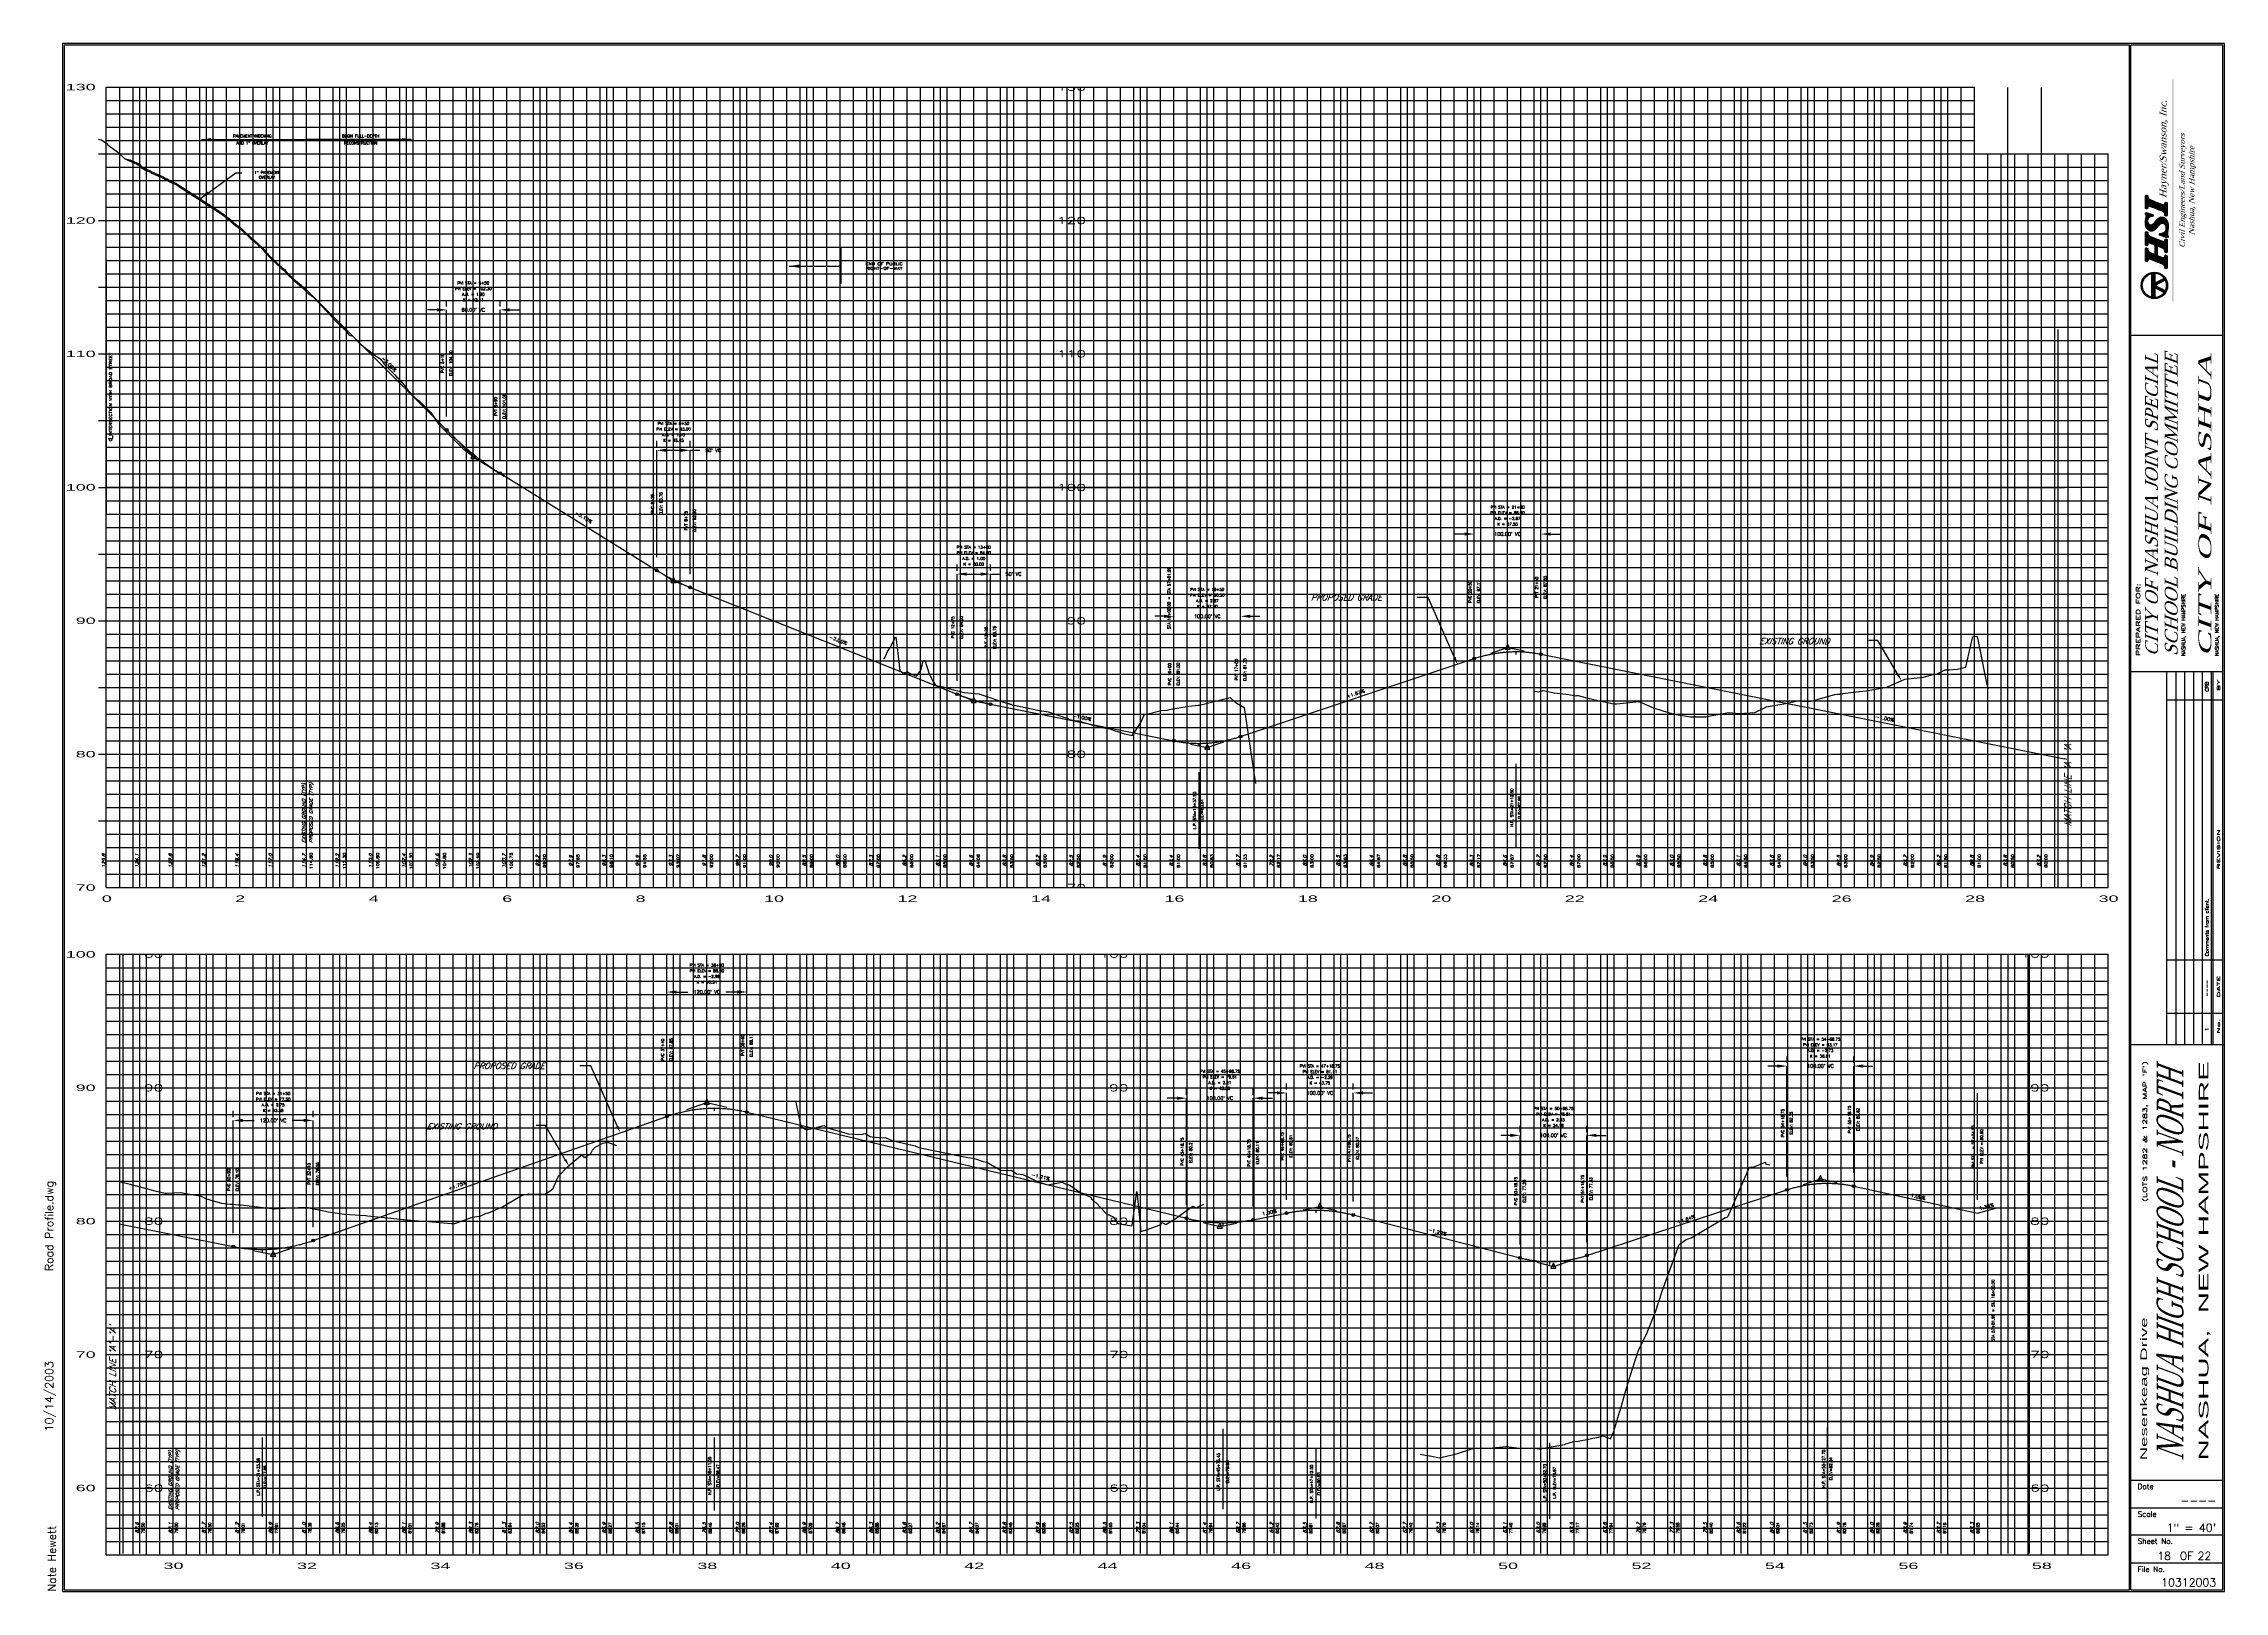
# Paper-space layout 'Nesenkeag Drive' of a CAD drawing. Header units: inches. Extents: x 0.9 to 41.8, y 1.4 to 30.4.
# The model-space entities are those that its viewports show. They can reach past a viewport. Long polylines and large blocks are cut down to what shows.
import ezdxf
from ezdxf.enums import TextEntityAlignment as Align

# ---------------------------------------------------------------- set-up
doc = ezdxf.new("R2010")
doc.units = ezdxf.units.IN
doc.header["$MEASUREMENT"] = 0
for name, pattern in [('DASHED2', [0.375, 0.25, -0.125]), ('DASHED4', [0.1875, 0.125, -0.0625]), ('MATCH', [2.5, 1.25, -0.25, 0.25, -0.25, 0.25, -0.25])]:
    doc.linetypes.add(name, pattern=pattern)
for name, color, linetype in [('Border', 7, 'Continuous'), ('HSIFLogo', 1, 'Continuous'), ('LOOP1PEGCT', 3, 'Continuous'), ('LOOP1PFGC', 5, 'Continuous'), ('LOOP1PFGCT', 3, 'Continuous'), ('LOOP1PGRID', 9, 'Continuous'), ('LOOP1PGRIDT', 6, 'Continuous'), ('LOOPPEGC', 3, 'DASHED4'), ('LOOPPEGCT', 3, 'Continuous'), ('LOOPPFGC', 5, 'Continuous'), ('LOOPPFGCT', 3, 'Continuous'), ('P2EGT', 5, 'Continuous'), ('P2MLL', 5, 'MATCH'), ('P2MLT', 5, 'Continuous'), ('P2PGT', 5, 'Continuous'), ('P7EGD', 6, 'Continuous'), ('P7PGD', 6, 'Continuous'), ('P7PIT', 3, 'Continuous'), ('PAPER', 30, 'Continuous'), ('PFGC', 4, 'DASHED2'), ('Title Block', 7, 'Continuous'), ('W1PPL', 11, 'Continuous'), ('W7PPL', 9, 'Continuous'), ('W7PPT', 3, 'Continuous')]:
    doc.layers.add(name, color=color, linetype=linetype)
doc.layers.get('PAPER').off()
doc.styles.add('100', font='simplex.shx', dxfattribs={"width": 1.69, "height": 0.09})
doc.styles.add('120SL', font='simplex.shx', dxfattribs={"oblique": 22, "height": 8.48})
doc.styles.add('140', font='simplex.shx', dxfattribs={"width": 1.7, "height": 9.944})
doc.styles.add('140B', font='swissl.ttf', dxfattribs={"width": 2, "height": 0.000372001})
doc.styles.add('140BT', font='swiss.ttf', dxfattribs={"width": 2, "height": 12.43})
doc.styles.add('140SL', font='simplex.shx', dxfattribs={"oblique": 22, "height": 4.928})
doc.styles.add('200BT', font='swiss.ttf', dxfattribs={"width": 2, "height": 17})
doc.styles.add('60', font='simplex.shx', dxfattribs={"width": 1.15, "height": 6})
doc.styles.add('60L', font='simplex.shx', dxfattribs={"height": 5.3})
doc.styles.add('60S', font='simplex.shx', dxfattribs={"width": 1.15, "oblique": 22, "height": 4.8})
doc.styles.add('80', font='simplex.shx', dxfattribs={"width": 1.66, "height": 7.7})
doc.styles.add('80C', font='simplex.shx', dxfattribs={"width": 2.55, "height": 5})
doc.styles.add('80CL', font='simplex.shx', dxfattribs={"width": 1.33, "height": 4})
doc.styles.add('AJ4', font='dutch.ttf', dxfattribs={"width": 1.1, "oblique": 20, "height": 7.75002e-06})
doc.styles.add('MB', font='dutch.ttf', dxfattribs={"oblique": 20, "height": 0.5})
doc.styles.add('MB1', font='dutch.ttf', dxfattribs={"oblique": 20, "height": 0.32})
doc.styles.add('MB3', font='dutch.ttf', dxfattribs={"width": 1.1, "oblique": 20, "height": 1.21094e-05})
doc.styles.add('Roman', font='romans')
doc.styles.add('SIMPLEX', font='SIMPLEX')
doc.dimstyles.get("Standard").update_dxf_attribs({"dimtxt": 0.18, "dimasz": 0.18, "dimexe": 0.18, "dimexo": 0.0625, "dimgap": 0.09, "dimtad": 0, "dimtih": 1, "dimtoh": 1, "dimdec": 4, "dimzin": 0, "dimdsep": 46, "dimtxsty": 'Standard', "dimcen": 0.09, "dimadec": 0, "dimazin": 0, "dimtfac": 1, "dimtdec": 4, "dimtofl": 0, "dimtmove": 0, "dimatfit": 3, "dimfxl": 1, "dimtolj": 1, "dimtzin": 0, "dimarcsym": 0})

# ---------------------------------------------------------------- blocks, each defined once
blk = doc.blocks.new('REV-INS')
at = {"layer": 'Title Block', "style": '60', "width": 1.15}
for tag, p in [('NO', (0.291, 0.056)), ('DATE', (1.065, 0.056)), ('BY', (6.713, 0.056))]:
    blk.add_attdef(tag, text='', height=0.06, dxfattribs=at).set_placement(p, align=Align.CENTER)
blk.add_attdef('REVISION', (1.66, 0.056), '', height=0.06, dxfattribs=at)
blk = doc.blocks.new('*X30')
at = {"color": 0}
for p, q in [((16.32, -4.99), (16.375, -4.935)), ((16.321, -4.981), (16.366, -4.935)), ((16.321, -4.972), (16.358, -4.935)), ((16.322, -4.962), (16.349, -4.935)), ((16.323, -4.996), (16.384, -4.935)), ((16.324, -4.951), (16.34, -4.935)), ((16.326, -4.94), (16.331, -4.935)), ((16.332, -4.996), (16.393, -4.935)), ((16.341, -4.996), (16.402, -4.935)), ((16.35, -4.996), (16.411, -4.935)), ((16.359, -4.996), (16.419, -4.935)), ((16.368, -4.996), (16.428, -4.935)), ((16.376, -4.996), (16.437, -4.935)), ((16.385, -4.996), (16.446, -4.935)), ((16.394, -4.996), (16.455, -4.935)), ((16.403, -4.996), (16.464, -4.935)), ((16.412, -4.996), (16.472, -4.935)), ((16.414, -5.17), (16.508, -5.077)), ((16.42, -5.174), (16.499, -5.095)), ((16.421, -4.996), (16.481, -4.935)), ((16.424, -5.152), (16.517, -5.058)), ((16.425, -5.177), (16.489, -5.113)), ((16.429, -4.996), (16.49, -4.935)), ((16.431, -5.18), (16.48, -5.131)), ((16.433, -5.133), (16.526, -5.04)), ((16.437, -5.183), (16.471, -5.149)), ((16.438, -4.996), (16.499, -4.935)), ((16.443, -5.115), (16.536, -5.022)), ((16.443, -5.186), (16.462, -5.167)), ((16.447, -4.996), (16.508, -4.935)), ((16.448, -5.189), (16.452, -5.185)), ((16.452, -5.097), (16.545, -5.004)), ((16.456, -4.996), (16.517, -4.935)), ((16.462, -5.079), (16.605, -4.935)), ((16.465, -4.996), (16.526, -4.935)), ((16.471, -5.06), (16.596, -4.935)), ((16.474, -4.996), (16.534, -4.935)), ((16.481, -5.042), (16.587, -4.935)), ((16.482, -4.996), (16.543, -4.935)), ((16.49, -5.024), (16.579, -4.935)), ((16.491, -4.996), (16.552, -4.935)), ((16.499, -5.005), (16.57, -4.935)), ((16.5, -4.996), (16.561, -4.935)), ((16.55, -4.999), (16.614, -4.935)), ((16.553, -5.005), (16.623, -4.935)), ((16.556, -5.011), (16.632, -4.935)), ((16.559, -5.017), (16.64, -4.935)), ((16.562, -5.022), (16.649, -4.935)), ((16.565, -5.028), (16.593, -5)), ((16.568, -5.034), (16.596, -5.006)), ((16.571, -5.04), (16.599, -5.012)), ((16.574, -5.046), (16.602, -5.018)), ((16.577, -5.052), (16.605, -5.024)), ((16.58, -5.057), (16.608, -5.03)), ((16.583, -5.063), (16.611, -5.035)), ((16.586, -5.069), (16.614, -5.041)), ((16.589, -5.075), (16.617, -5.047)), ((16.592, -5.081), (16.62, -5.053)), ((16.595, -5.087), (16.623, -5.059)), ((16.597, -4.996), (16.658, -4.935)), ((16.598, -5.092), (16.626, -5.065)), ((16.601, -5.098), (16.629, -5.071)), ((16.604, -5.104), (16.632, -5.076)), ((16.606, -4.996), (16.667, -4.935)), ((16.607, -5.11), (16.635, -5.082)), ((16.61, -5.116), (16.638, -5.088)), ((16.613, -5.122), (16.641, -5.094)), ((16.615, -4.996), (16.676, -4.935)), ((16.616, -5.127), (16.644, -5.1)), ((16.619, -5.133), (16.647, -5.106)), ((16.622, -5.139), (16.65, -5.112)), ((16.624, -4.996), (16.685, -4.935)), ((16.625, -5.145), (16.653, -5.117)), ((16.628, -5.151), (16.656, -5.123)), ((16.631, -5.157), (16.659, -5.129)), ((16.633, -4.996), (16.693, -4.935)), ((16.634, -5.162), (16.662, -5.135)), ((16.637, -5.168), (16.665, -5.141)), ((16.64, -5.174), (16.668, -5.147)), ((16.642, -4.996), (16.702, -4.935)), ((16.643, -5.18), (16.671, -5.153)), ((16.646, -5.186), (16.674, -5.158)), ((16.65, -4.996), (16.711, -4.935)), ((16.654, -5.187), (16.676, -5.164)), ((16.659, -4.996), (16.72, -4.935)), ((16.668, -4.996), (16.729, -4.935)), ((16.674, -5.175), (16.679, -5.17)), ((16.677, -4.996), (16.738, -4.935)), ((16.686, -4.996), (16.746, -4.935)), ((16.695, -4.996), (16.755, -4.935)), ((16.703, -4.996), (16.764, -4.935)), ((16.712, -4.996), (16.771, -4.937)), ((16.721, -4.996), (16.772, -4.945)), ((16.73, -4.996), (16.773, -4.952)), ((16.739, -4.996), (16.774, -4.961)), ((16.748, -4.996), (16.775, -4.969)), ((16.756, -4.996), (16.775, -4.977)), ((16.765, -4.996), (16.776, -4.986)), ((16.774, -4.996), (16.776, -4.994))]:
    blk.add_line(p, q, dxfattribs=at)
blk = doc.blocks.new('*X33')
at = {"color": 0}
for p, q in [((31.06, 25.8), (31.26, 25.8)), ((31.06, 25.79), (31.26, 25.79)), ((31.06, 25.78), (31.26, 25.78)), ((31.06, 25.77), (31.26, 25.77)), ((31.06, 25.76), (31.26, 25.76)), ((31.06, 25.75), (31.26, 25.75)), ((31.06, 25.74), (31.26, 25.74)), ((31.06, 25.73), (31.26, 25.73)), ((31.06, 25.72), (31.26, 25.72)), ((31.06, 25.71), (31.26, 25.71)), ((31.06, 25.7), (31.26, 25.7)), ((31.06, 25.69), (31.26, 25.69)), ((31.06, 25.68), (31.26, 25.68)), ((31.06, 25.67), (31.26, 25.67)), ((31.06, 25.66), (31.26, 25.66)), ((31.06, 25.65), (31.26, 25.65)), ((31.06, 25.64), (31.26, 25.64)), ((31.06, 25.63), (31.26, 25.63)), ((31.06, 25.62), (31.26, 25.62)), ((31.06, 25.61), (31.26, 25.61)), ((31.06, 25.6), (31.26, 25.6)), ((31.06, 25.59), (31.26, 25.59)), ((31.06, 25.58), (31.26, 25.58)), ((31.06, 25.57), (31.26, 25.57)), ((31.06, 25.56), (31.26, 25.56)), ((31.06, 25.55), (31.26, 25.55)), ((31.06, 25.54), (31.26, 25.54)), ((31.06, 25.53), (31.26, 25.53)), ((31.06, 25.52), (31.26, 25.52)), ((31.06, 25.51), (31.26, 25.51)), ((31.07, 25.92), (31.27, 25.92)), ((31.07, 25.91), (31.27, 25.91)), ((31.07, 25.9), (31.27, 25.9)), ((31.07, 25.89), (31.27, 25.89)), ((31.07, 25.88), (31.27, 25.88)), ((31.07, 25.87), (31.27, 25.87)), ((31.07, 25.86), (31.27, 25.86)), ((31.07, 25.85), (31.27, 25.85)), ((31.07, 25.84), (31.27, 25.84)), ((31.07, 25.83), (31.27, 25.83)), ((31.07, 25.82), (31.26, 25.82)), ((31.07, 25.81), (31.26, 25.81)), ((31.07, 25.5), (31.26, 25.5)), ((31.07, 25.49), (31.26, 25.49)), ((31.07, 25.48), (31.27, 25.48)), ((31.07, 25.47), (31.27, 25.47)), ((31.07, 25.46), (31.27, 25.46)), ((31.07, 25.45), (31.27, 25.45)), ((31.07, 25.44), (31.27, 25.44)), ((31.07, 25.43), (31.27, 25.43)), ((31.07, 25.42), (31.27, 25.42)), ((31.07, 25.41), (31.27, 25.41)), ((31.07, 25.4), (31.27, 25.4)), ((31.07, 25.39), (31.27, 25.39)), ((31.08, 26), (31.29, 26)), ((31.08, 25.99), (31.28, 25.99)), ((31.08, 25.98), (31.28, 25.98)), ((31.08, 25.97), (31.28, 25.97)), ((31.08, 25.96), (31.28, 25.96)), ((31.08, 25.95), (31.28, 25.95)), ((31.08, 25.94), (31.28, 25.94)), ((31.08, 25.93), (31.28, 25.93)), ((31.08, 25.38), (31.28, 25.38)), ((31.08, 25.37), (31.28, 25.37)), ((31.08, 25.36), (31.28, 25.36)), ((31.08, 25.35), (31.28, 25.35)), ((31.08, 25.34), (31.28, 25.34)), ((31.08, 25.33), (31.28, 25.33)), ((31.08, 25.32), (31.28, 25.32)), ((31.08, 25.31), (31.28, 25.31)), ((31.09, 26.06), (31.3, 26.06)), ((31.09, 26.05), (31.29, 26.05)), ((31.09, 26.04), (31.29, 26.04)), ((31.09, 26.03), (31.29, 26.03)), ((31.09, 26.02), (31.29, 26.02)), ((31.09, 26.01), (31.29, 26.01)), ((31.09, 25.3), (31.29, 25.3)), ((31.09, 25.29), (31.29, 25.29)), ((31.09, 25.28), (31.29, 25.28)), ((31.09, 25.27), (31.29, 25.27)), ((31.09, 25.26), (31.29, 25.26)), ((31.09, 25.25), (31.29, 25.25)), ((31.1, 26.12), (31.31, 26.12)), ((31.1, 26.11), (31.3, 26.11)), ((31.1, 26.1), (31.3, 26.1)), ((31.1, 26.09), (31.3, 26.09)), ((31.1, 26.08), (31.3, 26.08)), ((31.1, 26.07), (31.3, 26.07)), ((31.1, 25.24), (31.3, 25.24)), ((31.1, 25.23), (31.3, 25.23)), ((31.1, 25.22), (31.3, 25.22)), ((31.1, 25.21), (31.3, 25.21)), ((31.1, 25.2), (31.3, 25.2)), ((31.1, 25.19), (31.31, 25.19)), ((31.11, 26.17), (31.32, 26.17)), ((31.11, 26.16), (31.32, 26.16)), ((31.11, 26.15), (31.31, 26.15)), ((31.11, 26.14), (31.31, 26.14)), ((31.11, 26.13), (31.31, 26.13)), ((31.11, 25.18), (31.31, 25.18)), ((31.11, 25.17), (31.31, 25.17)), ((31.11, 25.16), (31.31, 25.16)), ((31.11, 25.15), (31.31, 25.15)), ((31.11, 25.14), (31.32, 25.14)), ((31.12, 26.21), (31.33, 26.21)), ((31.12, 26.2), (31.33, 26.2)), ((31.12, 26.19), (31.32, 26.19)), ((31.12, 26.18), (31.32, 26.18)), ((31.12, 25.13), (31.32, 25.13)), ((31.12, 25.12), (31.32, 25.12)), ((31.12, 25.11), (31.32, 25.11)), ((31.12, 25.1), (31.33, 25.1)), ((31.13, 26.25), (31.34, 26.25)), ((31.13, 26.24), (31.34, 26.24)), ((31.13, 26.23), (31.33, 26.23)), ((31.13, 26.22), (31.33, 26.22)), ((31.13, 25.09), (31.33, 25.09)), ((31.13, 25.08), (31.33, 25.08)), ((31.13, 25.07), (31.33, 25.07)), ((31.13, 25.06), (31.34, 25.06)), ((31.14, 26.29), (31.35, 26.29)), ((31.14, 26.28), (31.35, 26.28)), ((31.14, 26.27), (31.34, 26.27)), ((31.14, 26.26), (31.34, 26.26)), ((31.14, 25.05), (31.34, 25.05)), ((31.14, 25.04), (31.34, 25.04)), ((31.14, 25.03), (31.35, 25.03)), ((31.14, 25.02), (31.35, 25.02)), ((31.15, 26.33), (31.36, 26.33)), ((31.15, 26.32), (31.36, 26.32)), ((31.15, 26.31), (31.36, 26.31)), ((31.15, 26.3), (31.35, 26.3)), ((31.15, 25.01), (31.35, 25.01)), ((31.15, 25), (31.35, 25)), ((31.15, 24.99), (31.36, 24.99)), ((31.15, 24.98), (31.36, 24.98)), ((31.16, 26.36), (31.37, 26.36)), ((31.16, 26.35), (31.37, 26.35)), ((31.16, 26.34), (31.36, 26.34)), ((31.16, 24.97), (31.36, 24.97)), ((31.16, 24.96), (31.37, 24.96)), ((31.16, 24.95), (31.37, 24.95)), ((31.17, 26.39), (31.38, 26.39)), ((31.17, 26.38), (31.38, 26.38)), ((31.17, 26.37), (31.37, 26.37)), ((31.17, 24.94), (31.37, 24.94)), ((31.17, 24.93), (31.38, 24.93)), ((31.17, 24.92), (31.38, 24.92)), ((31.17, 24.91), (31.38, 24.91)), ((31.18, 26.42), (31.39, 26.42)), ((31.18, 26.41), (31.39, 26.41)), ((31.18, 26.4), (31.38, 26.4)), ((31.18, 24.9), (31.39, 24.9)), ((31.18, 24.89), (31.39, 24.89)), ((31.18, 24.88), (31.39, 24.88)), ((31.19, 26.45), (31.4, 26.45)), ((31.19, 26.44), (31.4, 26.44)), ((31.19, 26.43), (31.4, 26.43)), ((31.19, 24.87), (31.4, 24.87)), ((31.19, 24.86), (31.4, 24.86)), ((31.19, 24.85), (31.41, 24.85)), ((31.2, 26.48), (31.41, 26.48)), ((31.2, 26.47), (31.41, 26.47)), ((31.2, 26.46), (31.41, 26.46)), ((31.2, 24.84), (31.41, 24.84)), ((31.2, 24.83), (31.41, 24.83)), ((31.21, 26.51), (31.43, 26.51)), ((31.21, 26.5), (31.42, 26.5)), ((31.21, 26.49), (31.42, 26.49)), ((31.21, 24.82), (31.42, 24.82)), ((31.21, 24.81), (31.42, 24.81)), ((31.21, 24.8), (31.42, 24.8)), ((31.22, 26.54), (31.44, 26.54)), ((31.22, 26.53), (31.43, 26.53)), ((31.22, 26.52), (31.43, 26.52)), ((31.22, 24.79), (31.43, 24.79)), ((31.22, 24.78), (31.43, 24.78)), ((31.22, 24.77), (31.44, 24.77)), ((31.23, 26.56), (31.45, 26.56)), ((31.23, 26.55), (31.44, 26.55)), ((31.23, 24.76), (31.44, 24.76)), ((31.23, 24.75), (31.45, 24.75)), ((31.24, 26.59), (31.46, 26.59)), ((31.24, 26.58), (31.46, 26.58)), ((31.24, 26.57), (31.45, 26.57)), ((31.24, 24.74), (31.45, 24.74)), ((31.24, 24.73), (31.45, 24.73)), ((31.24, 24.72), (31.46, 24.72)), ((31.25, 26.61), (31.47, 26.61)), ((31.25, 26.6), (31.46, 26.6)), ((31.25, 24.71), (31.46, 24.71)), ((31.25, 24.7), (31.47, 24.7)), ((31.26, 26.63), (31.48, 26.63)), ((31.26, 26.62), (31.47, 26.62)), ((31.26, 24.69), (31.47, 24.69)), ((31.26, 24.68), (31.48, 24.68)), ((31.26, 24.67), (31.48, 24.67)), ((31.27, 26.66), (31.49, 26.66)), ((31.27, 26.65), (31.49, 26.65)), ((31.27, 26.64), (31.48, 26.64)), ((31.27, 24.66), (31.49, 24.66)), ((31.27, 24.65), (31.49, 24.65)), ((31.28, 26.68), (31.5, 26.68)), ((31.28, 26.67), (31.5, 26.67)), ((31.28, 24.64), (31.5, 24.64)), ((31.28, 24.63), (31.5, 24.63)), ((31.29, 26.7), (31.51, 26.7)), ((31.29, 26.69), (31.51, 26.69)), ((31.29, 24.62), (31.51, 24.62)), ((31.29, 24.61), (31.51, 24.61)), ((31.3, 26.72), (31.52, 26.72)), ((31.3, 26.71), (31.52, 26.71)), ((31.3, 24.6), (31.52, 24.6)), ((31.3, 24.59), (31.52, 24.59)), ((31.31, 26.74), (31.53, 26.74)), ((31.31, 26.73), (31.53, 26.73)), ((31.31, 24.58), (31.53, 24.58)), ((31.31, 24.57), (31.53, 24.57)), ((31.32, 26.76), (31.55, 26.76)), ((31.32, 26.75), (31.54, 26.75)), ((31.32, 24.56), (31.54, 24.56)), ((31.32, 24.55), (31.54, 24.55)), ((31.33, 26.78), (31.56, 26.78)), ((31.33, 26.77), (31.55, 26.77)), ((31.33, 24.54), (31.55, 24.54)), ((31.33, 24.53), (31.56, 24.53)), ((31.34, 26.8), (31.57, 26.8)), ((31.34, 26.79), (31.56, 26.79)), ((31.34, 24.52), (31.56, 24.52)), ((31.35, 26.82), (31.58, 26.82)), ((31.35, 26.81), (31.57, 26.81)), ((31.36, 26.84), (31.59, 26.84)), ((31.36, 26.83), (31.59, 26.83)), ((31.37, 26.86), (31.6, 26.86)), ((31.37, 26.85), (31.6, 26.85)), ((31.38, 26.87), (31.61, 26.87)), ((31.39, 26.89), (31.62, 26.89)), ((31.39, 26.88), (31.62, 26.88)), ((31.4, 26.91), (31.64, 26.91)), ((31.4, 26.9), (31.63, 26.9)), ((31.41, 26.92), (31.64, 26.92)), ((31.42, 26.94), (31.66, 26.94)), ((31.42, 26.93), (31.65, 26.93)), ((31.43, 26.96), (31.67, 26.96)), ((31.43, 26.95), (31.66, 26.95)), ((31.44, 26.97), (31.68, 26.97)), ((31.45, 26.99), (31.69, 26.99)), ((31.45, 26.98), (31.69, 26.98)), ((31.46, 27), (31.7, 27)), ((31.47, 27.02), (31.71, 27.02)), ((31.47, 27.01), (31.71, 27.01)), ((31.48, 27.03), (31.72, 27.03)), ((31.49, 27.05), (31.74, 27.05)), ((31.49, 27.04), (31.73, 27.04)), ((31.5, 27.06), (31.75, 27.06)), ((31.51, 27.08), (31.76, 27.08)), ((31.51, 27.07), (31.75, 27.07)), ((31.52, 27.09), (31.77, 27.09)), ((31.53, 27.11), (31.79, 27.11)), ((31.53, 27.1), (31.78, 27.1)), ((31.54, 27.12), (31.79, 27.12)), ((31.55, 27.13), (31.8, 27.13)), ((31.56, 27.15), (31.82, 27.15)), ((31.56, 27.14), (31.81, 27.14)), ((31.57, 27.16), (31.83, 27.16)), ((31.58, 27.17), (31.84, 27.17)), ((31.59, 27.18), (31.85, 27.18)), ((31.6, 27.2), (31.86, 27.2)), ((31.6, 27.19), (31.86, 27.19)), ((31.61, 27.21), (31.87, 27.21)), ((31.62, 27.22), (31.88, 27.22)), ((31.63, 27.23), (31.89, 27.23)), ((31.64, 27.25), (31.91, 27.25)), ((31.64, 27.24), (31.9, 27.24)), ((31.65, 27.26), (31.92, 27.26)), ((31.66, 27.27), (31.93, 27.27)), ((31.67, 27.28), (31.94, 27.28)), ((31.68, 27.29), (31.95, 27.29)), ((31.69, 27.3), (31.96, 27.3)), ((31.7, 27.31), (31.97, 27.31)), ((31.71, 27.32), (31.98, 27.32)), ((31.72, 27.34), (32.01, 27.34)), ((31.72, 27.33), (32, 27.33)), ((31.73, 27.35), (32.02, 27.35)), ((31.74, 27.36), (32.03, 27.36)), ((31.75, 27.37), (32.04, 27.37)), ((31.76, 27.38), (32.05, 27.38)), ((31.77, 27.39), (32.06, 27.39)), ((31.78, 27.4), (32.08, 27.4)), ((31.79, 27.41), (32.09, 27.41)), ((31.8, 27.42), (32.1, 27.42)), ((31.81, 27.43), (32.11, 27.43)), ((31.82, 27.44), (32.12, 27.44)), ((31.83, 27.45), (32.14, 27.45)), ((31.84, 27.46), (32.15, 27.46)), ((31.86, 27.47), (32.16, 27.47)), ((31.87, 27.48), (32.18, 27.48)), ((31.88, 27.49), (32.19, 27.49)), ((31.89, 27.5), (32.2, 27.5)), ((31.9, 27.51), (32.22, 27.51)), ((31.91, 27.52), (32.23, 27.52)), ((31.92, 27.53), (32.25, 27.53)), ((31.93, 27.54), (32.26, 27.54)), ((31.95, 27.55), (32.28, 27.55)), ((31.96, 27.56), (32.29, 27.56)), ((31.97, 27.57), (32.31, 27.57)), ((31.98, 27.58), (32.32, 27.58)), ((32, 27.59), (32.34, 27.59)), ((32.01, 27.6), (32.36, 27.6)), ((32.02, 27.61), (32.37, 27.61)), ((32.03, 27.62), (32.39, 27.62)), ((32.05, 27.63), (32.41, 27.63)), ((32.06, 27.64), (32.42, 27.64)), ((32.07, 27.65), (32.44, 27.65)), ((32.09, 27.66), (32.46, 27.66)), ((32.1, 27.67), (32.48, 27.67)), ((32.12, 27.68), (32.5, 27.68)), ((32.13, 27.69), (32.52, 27.69)), ((32.14, 27.7), (32.54, 27.7)), ((32.16, 27.71), (32.56, 27.71)), ((32.17, 27.72), (32.58, 27.72)), ((32.19, 27.73), (32.6, 27.73)), ((32.21, 27.74), (32.63, 27.74)), ((32.22, 27.75), (32.65, 27.75)), ((32.24, 27.76), (32.67, 27.76)), ((32.25, 27.77), (32.7, 27.77)), ((32.27, 27.78), (32.72, 27.78)), ((32.29, 27.79), (32.75, 27.79)), ((32.3, 27.8), (32.78, 27.8)), ((32.32, 27.81), (32.81, 27.81)), ((32.34, 27.82), (32.84, 27.82)), ((32.36, 27.83), (32.87, 27.83)), ((32.38, 27.84), (32.9, 27.84)), ((32.4, 27.85), (32.94, 27.85)), ((32.42, 27.86), (32.98, 27.86)), ((32.44, 27.87), (33.02, 27.87)), ((32.46, 27.88), (33.07, 27.88)), ((32.48, 27.89), (33.12, 27.89)), ((32.5, 27.9), (33.17, 27.9)), ((32.52, 27.91), (33.24, 27.91)), ((32.54, 27.92), (33.33, 27.92)), ((32.57, 27.93), (34.5, 27.93)), ((32.59, 27.94), (34.48, 27.94)), ((32.62, 27.95), (34.45, 27.95)), ((32.64, 27.96), (34.43, 27.96)), ((32.67, 27.97), (34.4, 27.97)), ((32.69, 27.98), (34.37, 27.98)), ((32.72, 27.99), (34.35, 27.99)), ((32.75, 28), (34.32, 28)), ((32.78, 28.01), (34.29, 28.01)), ((32.81, 28.02), (34.25, 28.02)), ((32.85, 28.03), (34.22, 28.03)), ((32.88, 28.04), (34.18, 28.04)), ((32.92, 28.05), (34.15, 28.05)), ((32.96, 28.06), (34.11, 28.06)), ((33.01, 28.07), (34.06, 28.07)), ((33.05, 28.08), (34.01, 28.08)), ((33.11, 28.09), (33.96, 28.09)), ((33.17, 28.1), (33.9, 28.1)), ((33.24, 28.11), (33.82, 28.11)), ((33.35, 28.12), (33.72, 28.12)), ((33.73, 27.92), (34.52, 27.92)), ((33.83, 27.91), (34.55, 27.91)), ((33.89, 27.9), (34.57, 27.9)), ((33.95, 27.89), (34.59, 27.89)), ((34, 27.88), (34.61, 27.88)), ((34.05, 27.87), (34.63, 27.87)), ((34.09, 27.86), (34.65, 27.86)), ((34.13, 27.85), (34.67, 27.85)), ((34.16, 27.84), (34.69, 27.84)), ((34.2, 27.83), (34.71, 27.83)), ((34.23, 27.82), (34.73, 27.82)), ((34.26, 27.81), (34.75, 27.81)), ((34.29, 27.8), (34.76, 27.8)), ((34.32, 27.79), (34.78, 27.79)), ((34.34, 27.78), (34.8, 27.78)), ((34.37, 27.77), (34.81, 27.77)), ((34.39, 27.76), (34.83, 27.76)), ((34.42, 27.75), (34.85, 27.75)), ((34.44, 27.74), (34.86, 27.74)), ((34.46, 27.73), (34.88, 27.73)), ((34.49, 27.72), (34.89, 27.72)), ((34.51, 27.71), (34.91, 27.71)), ((34.53, 27.7), (34.92, 27.7)), ((34.55, 27.69), (34.94, 27.69)), ((34.57, 27.68), (34.95, 27.68)), ((34.59, 27.67), (34.97, 27.67)), ((34.61, 27.66), (34.98, 27.66)), ((34.63, 27.65), (34.99, 27.65)), ((34.64, 27.64), (35.01, 27.64)), ((34.66, 27.63), (35.02, 27.63)), ((34.68, 27.62), (35.03, 27.62)), ((34.7, 27.61), (35.05, 27.61)), ((34.71, 27.6), (35.06, 27.6)), ((34.73, 27.59), (35.07, 27.59)), ((34.74, 27.58), (35.09, 27.58)), ((34.76, 27.57), (35.1, 27.57)), ((34.78, 27.56), (35.11, 27.56)), ((34.79, 27.55), (35.12, 27.55)), ((34.81, 27.54), (35.13, 27.54)), ((34.82, 27.53), (35.15, 27.53)), ((34.84, 27.52), (35.16, 27.52)), ((34.85, 27.51), (35.17, 27.51)), ((34.86, 27.5), (35.18, 27.5)), ((34.88, 27.49), (35.19, 27.49)), ((34.89, 27.48), (35.2, 27.48)), ((34.9, 27.47), (35.21, 27.47)), ((34.92, 27.46), (35.22, 27.46)), ((34.93, 27.45), (35.23, 27.45)), ((34.94, 27.44), (35.24, 27.44)), ((34.96, 27.43), (35.26, 27.43)), ((34.97, 27.42), (35.27, 27.42)), ((34.98, 27.41), (35.28, 27.41)), ((34.99, 27.4), (35.29, 27.4)), ((35, 27.39), (35.3, 27.39)), ((35.02, 27.38), (35.31, 27.38)), ((35.03, 27.37), (35.31, 27.37)), ((35.04, 27.36), (35.32, 27.36)), ((35.05, 27.35), (35.33, 27.35)), ((35.06, 27.34), (35.34, 27.34)), ((35.07, 27.33), (35.35, 27.33)), ((35.08, 27.32), (35.36, 27.32)), ((35.09, 27.31), (35.37, 27.31)), ((35.1, 27.3), (35.38, 27.3)), ((35.11, 27.29), (35.39, 27.29)), ((35.13, 27.28), (35.4, 27.28)), ((35.14, 27.27), (35.41, 27.27)), ((35.15, 27.26), (35.41, 27.26)), ((35.16, 27.25), (35.42, 27.25)), ((35.16, 27.24), (35.43, 27.24)), ((35.17, 27.23), (35.44, 27.23)), ((35.18, 27.22), (35.45, 27.22)), ((35.19, 27.21), (35.46, 27.21)), ((35.2, 27.2), (35.46, 27.2)), ((35.21, 27.19), (35.47, 27.19)), ((35.22, 27.18), (35.48, 27.18)), ((35.23, 27.17), (35.49, 27.17)), ((35.24, 27.16), (35.5, 27.16)), ((35.25, 27.15), (35.5, 27.15)), ((35.26, 27.14), (35.51, 27.14)), ((35.27, 27.13), (35.52, 27.13)), ((35.27, 27.12), (35.53, 27.12)), ((35.28, 27.11), (35.53, 27.11)), ((35.29, 27.1), (35.54, 27.1)), ((35.3, 27.09), (35.55, 27.09)), ((35.31, 27.08), (35.55, 27.08)), ((35.31, 27.07), (35.56, 27.07)), ((35.32, 27.06), (35.57, 27.06)), ((35.33, 27.05), (35.58, 27.05)), ((35.34, 27.04), (35.58, 27.04)), ((35.35, 27.03), (35.59, 27.03)), ((35.35, 27.02), (35.6, 27.02)), ((35.36, 27.01), (35.6, 27.01)), ((35.37, 27), (35.61, 27)), ((35.38, 26.99), (35.62, 26.99)), ((35.38, 26.98), (35.62, 26.98)), ((35.39, 26.97), (35.63, 26.97)), ((35.4, 26.96), (35.63, 26.96)), ((35.4, 26.95), (35.64, 26.95)), ((35.41, 26.94), (35.65, 26.94)), ((35.42, 26.93), (35.65, 26.93)), ((35.42, 26.92), (35.66, 26.92)), ((35.43, 26.91), (35.66, 26.91)), ((35.44, 26.9), (35.67, 26.9)), ((35.44, 26.89), (35.68, 26.89)), ((35.45, 26.88), (35.68, 26.88)), ((35.46, 26.87), (35.69, 26.87)), ((35.46, 26.86), (35.69, 26.86)), ((35.47, 26.85), (35.7, 26.85)), ((35.48, 26.84), (35.7, 26.84)), ((35.48, 26.83), (35.71, 26.83)), ((35.49, 26.82), (35.72, 26.82)), ((35.49, 26.81), (35.72, 26.81)), ((35.5, 26.8), (35.73, 26.8)), ((35.51, 26.79), (35.73, 26.79)), ((35.51, 26.78), (35.74, 26.78)), ((35.51, 24.53), (35.74, 24.53)), ((35.51, 24.52), (35.73, 24.52)), ((35.52, 26.77), (35.74, 26.77)), ((35.52, 26.76), (35.75, 26.76)), ((35.52, 24.55), (35.75, 24.55)), ((35.52, 24.54), (35.74, 24.54)), ((35.53, 26.75), (35.75, 26.75)), ((35.53, 26.74), (35.76, 26.74)), ((35.53, 24.57), (35.76, 24.57)), ((35.53, 24.56), (35.75, 24.56)), ((35.54, 26.73), (35.76, 26.73)), ((35.54, 26.72), (35.77, 26.72)), ((35.54, 24.58), (35.76, 24.58)), ((35.55, 26.71), (35.77, 26.71)), ((35.55, 26.7), (35.78, 26.7)), ((35.55, 24.6), (35.77, 24.6)), ((35.55, 24.59), (35.77, 24.59)), ((35.56, 26.69), (35.78, 26.69)), ((35.56, 26.68), (35.78, 26.68)), ((35.56, 24.62), (35.78, 24.62)), ((35.56, 24.61), (35.78, 24.61)), ((35.57, 26.67), (35.79, 26.67)), ((35.57, 26.66), (35.79, 26.66)), ((35.57, 24.64), (35.79, 24.64)), ((35.57, 24.63), (35.79, 24.63)), ((35.58, 26.65), (35.8, 26.65)), ((35.58, 26.64), (35.8, 26.64)), ((35.58, 24.66), (35.8, 24.66)), ((35.58, 24.65), (35.79, 24.65)), ((35.59, 26.63), (35.81, 26.63)), ((35.59, 26.62), (35.81, 26.62)), ((35.59, 24.68), (35.81, 24.68)), ((35.59, 24.67), (35.8, 24.67)), ((35.6, 26.61), (35.82, 26.61)), ((35.6, 26.6), (35.82, 26.6)), ((35.6, 24.71), (35.82, 24.71)), ((35.6, 24.7), (35.82, 24.7)), ((35.6, 24.69), (35.81, 24.69)), ((35.61, 26.59), (35.82, 26.59)), ((35.61, 26.58), (35.83, 26.58)), ((35.61, 24.73), (35.83, 24.73)), ((35.61, 24.72), (35.82, 24.72)), ((35.62, 26.57), (35.83, 26.57)), ((35.62, 26.56), (35.84, 26.56)), ((35.62, 24.75), (35.84, 24.75)), ((35.62, 24.74), (35.83, 24.74)), ((35.63, 26.55), (35.84, 26.55)), ((35.63, 26.54), (35.84, 26.54)), ((35.63, 26.53), (35.85, 26.53)), ((35.63, 24.77), (35.84, 24.77)), ((35.63, 24.76), (35.84, 24.76)), ((35.64, 26.52), (35.85, 26.52)), ((35.64, 26.51), (35.85, 26.51)), ((35.64, 24.8), (35.86, 24.8)), ((35.64, 24.79), (35.85, 24.79)), ((35.64, 24.78), (35.85, 24.78)), ((35.65, 26.5), (35.86, 26.5)), ((35.65, 26.49), (35.86, 26.49)), ((35.65, 26.48), (35.87, 26.48)), ((35.65, 24.82), (35.86, 24.82)), ((35.65, 24.81), (35.86, 24.81)), ((35.66, 26.47), (35.87, 26.47)), ((35.66, 26.46), (35.87, 26.46)), ((35.66, 24.85), (35.87, 24.85)), ((35.66, 24.84), (35.87, 24.84)), ((35.66, 24.83), (35.87, 24.83)), ((35.67, 26.45), (35.88, 26.45)), ((35.67, 26.44), (35.88, 26.44)), ((35.67, 26.43), (35.88, 26.43)), ((35.67, 24.88), (35.88, 24.88)), ((35.67, 24.87), (35.88, 24.87)), ((35.67, 24.86), (35.88, 24.86)), ((35.68, 26.42), (35.89, 26.42)), ((35.68, 26.41), (35.89, 26.41)), ((35.68, 26.4), (35.89, 26.4)), ((35.68, 24.91), (35.89, 24.91)), ((35.68, 24.9), (35.89, 24.9)), ((35.68, 24.89), (35.89, 24.89)), ((35.69, 26.39), (35.9, 26.39)), ((35.69, 26.38), (35.9, 26.38)), ((35.69, 26.37), (35.9, 26.37)), ((35.69, 24.94), (35.9, 24.94)), ((35.69, 24.93), (35.9, 24.93)), ((35.69, 24.92), (35.9, 24.92)), ((35.7, 26.36), (35.9, 26.36)), ((35.7, 26.35), (35.91, 26.35)), ((35.7, 26.34), (35.91, 26.34)), ((35.7, 24.97), (35.91, 24.97)), ((35.7, 24.96), (35.91, 24.96)), ((35.7, 24.95), (35.91, 24.95)), ((35.71, 26.33), (35.91, 26.33)), ((35.71, 26.32), (35.92, 26.32)), ((35.71, 26.31), (35.92, 26.31)), ((35.71, 25), (35.92, 25)), ((35.71, 24.99), (35.92, 24.99)), ((35.71, 24.98), (35.91, 24.98)), ((35.72, 26.3), (35.92, 26.3)), ((35.72, 26.29), (35.92, 26.29)), ((35.72, 26.28), (35.93, 26.28)), ((35.72, 26.27), (35.93, 26.27)), ((35.72, 25.03), (35.93, 25.03)), ((35.72, 25.02), (35.93, 25.02)), ((35.72, 25.01), (35.92, 25.01)), ((35.73, 26.26), (35.93, 26.26)), ((35.73, 26.25), (35.93, 26.25)), ((35.73, 26.24), (35.94, 26.24)), ((35.73, 25.07), (35.94, 25.07)), ((35.73, 25.06), (35.94, 25.06)), ((35.73, 25.05), (35.93, 25.05)), ((35.73, 25.04), (35.93, 25.04)), ((35.74, 26.23), (35.94, 26.23)), ((35.74, 26.22), (35.94, 26.22)), ((35.74, 26.21), (35.94, 26.21)), ((35.74, 26.2), (35.95, 26.2)), ((35.74, 25.11), (35.95, 25.11)), ((35.74, 25.1), (35.94, 25.1)), ((35.74, 25.09), (35.94, 25.09)), ((35.74, 25.08), (35.94, 25.08)), ((35.75, 26.19), (35.95, 26.19)), ((35.75, 26.18), (35.95, 26.18)), ((35.75, 26.17), (35.95, 26.17)), ((35.75, 26.16), (35.96, 26.16)), ((35.75, 26.15), (35.96, 26.15)), ((35.75, 25.15), (35.96, 25.15)), ((35.75, 25.14), (35.95, 25.14)), ((35.75, 25.13), (35.95, 25.13)), ((35.75, 25.12), (35.95, 25.12)), ((35.76, 26.14), (35.96, 26.14)), ((35.76, 26.13), (35.96, 26.13)), ((35.76, 26.12), (35.96, 26.12)), ((35.76, 26.11), (35.96, 26.11)), ((35.76, 25.2), (35.97, 25.2)), ((35.76, 25.19), (35.96, 25.19)), ((35.76, 25.18), (35.96, 25.18)), ((35.76, 25.17), (35.96, 25.17)), ((35.76, 25.16), (35.96, 25.16)), ((35.77, 26.1), (35.97, 26.1)), ((35.77, 26.09), (35.97, 26.09)), ((35.77, 26.08), (35.97, 26.08)), ((35.77, 26.07), (35.97, 26.07)), ((35.77, 26.06), (35.97, 26.06)), ((35.77, 26.05), (35.98, 26.05)), ((35.77, 25.25), (35.97, 25.25)), ((35.77, 25.24), (35.97, 25.24)), ((35.77, 25.23), (35.97, 25.23)), ((35.77, 25.22), (35.97, 25.22)), ((35.77, 25.21), (35.97, 25.21)), ((35.78, 26.04), (35.98, 26.04)), ((35.78, 26.03), (35.98, 26.03)), ((35.78, 26.02), (35.98, 26.02)), ((35.78, 26.01), (35.98, 26.01)), ((35.78, 26), (35.98, 26)), ((35.78, 25.99), (35.98, 25.99)), ((35.78, 25.32), (35.98, 25.32)), ((35.78, 25.31), (35.98, 25.31)), ((35.78, 25.3), (35.98, 25.3)), ((35.78, 25.29), (35.98, 25.29)), ((35.78, 25.28), (35.98, 25.28)), ((35.78, 25.27), (35.98, 25.27)), ((35.78, 25.26), (35.98, 25.26)), ((35.79, 25.98), (35.99, 25.98)), ((35.79, 25.97), (35.99, 25.97)), ((35.79, 25.96), (35.99, 25.96)), ((35.79, 25.95), (35.99, 25.95)), ((35.79, 25.94), (35.99, 25.94)), ((35.79, 25.93), (35.99, 25.93)), ((35.79, 25.92), (35.99, 25.92)), ((35.79, 25.91), (35.99, 25.91)), ((35.79, 25.39), (35.99, 25.39)), ((35.79, 25.38), (35.99, 25.38)), ((35.79, 25.37), (35.99, 25.37)), ((35.79, 25.36), (35.99, 25.36)), ((35.79, 25.35), (35.99, 25.35)), ((35.79, 25.34), (35.99, 25.34)), ((35.79, 25.33), (35.99, 25.33)), ((35.8, 25.9), (36, 25.9)), ((35.8, 25.89), (36, 25.89)), ((35.8, 25.88), (36, 25.88)), ((35.8, 25.87), (36, 25.87)), ((35.8, 25.86), (36, 25.86)), ((35.8, 25.85), (36, 25.85)), ((35.8, 25.84), (36, 25.84)), ((35.8, 25.83), (36, 25.83)), ((35.8, 25.82), (36, 25.82)), ((35.8, 25.81), (36, 25.81)), ((35.8, 25.8), (36, 25.8)), ((35.8, 25.51), (36, 25.51)), ((35.8, 25.5), (36, 25.5)), ((35.8, 25.49), (36, 25.49)), ((35.8, 25.48), (36, 25.48)), ((35.8, 25.47), (36, 25.47)), ((35.8, 25.46), (36, 25.46)), ((35.8, 25.45), (36, 25.45)), ((35.8, 25.44), (36, 25.44)), ((35.8, 25.43), (36, 25.43)), ((35.8, 25.42), (36, 25.42)), ((35.8, 25.41), (36, 25.41)), ((35.8, 25.4), (35.99, 25.4)), ((35.81, 25.79), (36, 25.79)), ((35.81, 25.78), (36, 25.78)), ((35.81, 25.77), (36, 25.77)), ((35.81, 25.76), (36.01, 25.76)), ((35.81, 25.75), (36.01, 25.75)), ((35.81, 25.74), (36.01, 25.74)), ((35.81, 25.73), (36.01, 25.73)), ((35.81, 25.72), (36.01, 25.72)), ((35.81, 25.71), (36.01, 25.71)), ((35.81, 25.7), (36.01, 25.7)), ((35.81, 25.69), (36.01, 25.69)), ((35.81, 25.68), (36.01, 25.68)), ((35.81, 25.67), (36.01, 25.67)), ((35.81, 25.66), (36.01, 25.66)), ((35.81, 25.65), (36.01, 25.65)), ((35.81, 25.64), (36.01, 25.64)), ((35.81, 25.63), (36.01, 25.63)), ((35.81, 25.62), (36.01, 25.62)), ((35.81, 25.61), (36.01, 25.61)), ((35.81, 25.6), (36.01, 25.6)), ((35.81, 25.59), (36.01, 25.59)), ((35.81, 25.58), (36.01, 25.58)), ((35.81, 25.57), (36.01, 25.57)), ((35.81, 25.56), (36.01, 25.56)), ((35.81, 25.55), (36.01, 25.55)), ((35.81, 25.54), (36, 25.54)), ((35.81, 25.53), (36, 25.53)), ((35.81, 25.52), (36, 25.52)), ((31.34, 24.51), (31.57, 24.51)), ((31.35, 24.5), (31.57, 24.5)), ((31.35, 24.49), (31.58, 24.49)), ((31.36, 24.48), (31.58, 24.48)), ((31.36, 24.47), (31.59, 24.47)), ((31.37, 24.46), (31.6, 24.46)), ((31.37, 24.45), (31.6, 24.45)), ((31.38, 24.44), (31.61, 24.44)), ((31.38, 24.43), (31.62, 24.43)), ((31.39, 24.42), (31.62, 24.42)), ((31.4, 24.41), (31.63, 24.41)), ((31.4, 24.4), (31.63, 24.4)), ((31.41, 24.39), (31.64, 24.39)), ((31.41, 24.38), (31.65, 24.38)), ((31.42, 24.37), (31.66, 24.37)), ((31.43, 24.36), (31.66, 24.36)), ((31.43, 24.35), (31.67, 24.35)), ((31.44, 24.34), (31.68, 24.34)), ((31.44, 24.33), (31.68, 24.33)), ((31.45, 24.32), (31.69, 24.32)), ((31.46, 24.31), (31.7, 24.31)), ((31.46, 24.3), (31.7, 24.3)), ((31.47, 24.29), (31.71, 24.29)), ((31.48, 24.28), (31.72, 24.28)), ((31.48, 24.27), (31.73, 24.27)), ((31.49, 24.26), (31.74, 24.26)), ((31.5, 24.25), (31.74, 24.25)), ((31.5, 24.24), (31.75, 24.24)), ((31.51, 24.23), (31.76, 24.23)), ((31.52, 24.22), (31.77, 24.22)), ((31.53, 24.21), (31.78, 24.21)), ((31.53, 24.2), (31.78, 24.2)), ((31.54, 24.19), (31.79, 24.19)), ((31.55, 24.18), (31.8, 24.18)), ((31.55, 24.17), (31.81, 24.17)), ((31.56, 24.16), (31.82, 24.16)), ((31.57, 24.15), (31.83, 24.15)), ((31.58, 24.14), (31.83, 24.14)), ((31.59, 24.13), (31.84, 24.13)), ((31.59, 24.12), (31.85, 24.12)), ((31.6, 24.11), (31.86, 24.11)), ((31.61, 24.1), (31.87, 24.1)), ((31.62, 24.09), (31.88, 24.09)), ((31.63, 24.08), (31.89, 24.08)), ((31.63, 24.07), (31.9, 24.07)), ((31.64, 24.06), (31.91, 24.06)), ((31.65, 24.05), (31.92, 24.05)), ((31.66, 24.04), (31.93, 24.04)), ((31.67, 24.03), (31.94, 24.03)), ((31.68, 24.02), (31.95, 24.02)), ((31.69, 24.01), (31.96, 24.01)), ((31.69, 24), (31.97, 24)), ((31.7, 23.99), (31.98, 23.99)), ((31.71, 23.98), (31.99, 23.98)), ((31.72, 23.97), (32, 23.97)), ((31.73, 23.96), (32.01, 23.96)), ((31.74, 23.95), (32.03, 23.95)), ((31.75, 23.94), (32.04, 23.94)), ((31.76, 23.93), (32.05, 23.93)), ((31.77, 23.92), (32.06, 23.92)), ((31.78, 23.91), (32.07, 23.91)), ((31.79, 23.9), (32.08, 23.9)), ((31.8, 23.89), (32.1, 23.89)), ((31.81, 23.88), (32.11, 23.88)), ((31.82, 23.87), (32.12, 23.87)), ((31.83, 23.86), (32.13, 23.86)), ((31.84, 23.85), (32.15, 23.85)), ((31.85, 23.84), (32.16, 23.84)), ((31.86, 23.83), (32.17, 23.83)), ((31.87, 23.82), (32.19, 23.82)), ((31.88, 23.81), (32.2, 23.81)), ((31.9, 23.8), (32.21, 23.8)), ((31.91, 23.79), (32.23, 23.79)), ((31.92, 23.78), (32.24, 23.78)), ((31.93, 23.77), (32.26, 23.77)), ((31.94, 23.76), (32.27, 23.76)), ((31.95, 23.75), (32.29, 23.75)), ((31.97, 23.74), (32.3, 23.74)), ((31.98, 23.73), (32.32, 23.73)), ((31.99, 23.72), (32.33, 23.72)), ((32, 23.71), (32.35, 23.71)), ((32.02, 23.7), (32.37, 23.7)), ((32.03, 23.69), (32.38, 23.69)), ((32.04, 23.68), (32.4, 23.68)), ((32.06, 23.67), (32.42, 23.67)), ((32.07, 23.66), (32.44, 23.66)), ((32.08, 23.65), (32.46, 23.65)), ((32.1, 23.64), (32.47, 23.64)), ((32.11, 23.63), (32.49, 23.63)), ((32.13, 23.62), (32.51, 23.62)), ((32.14, 23.61), (32.53, 23.61)), ((32.15, 23.6), (32.55, 23.6)), ((32.17, 23.59), (32.58, 23.59)), ((32.19, 23.58), (32.6, 23.58)), ((32.2, 23.57), (32.62, 23.57)), ((32.22, 23.56), (32.64, 23.56)), ((32.23, 23.55), (32.67, 23.55)), ((32.25, 23.54), (32.69, 23.54)), ((32.27, 23.53), (32.72, 23.53)), ((32.28, 23.52), (32.74, 23.52)), ((32.3, 23.51), (32.77, 23.51)), ((32.32, 23.5), (32.8, 23.5)), ((32.33, 23.49), (32.83, 23.49)), ((32.35, 23.48), (32.86, 23.48)), ((32.37, 23.47), (32.89, 23.47)), ((32.39, 23.46), (32.93, 23.46)), ((32.41, 23.45), (32.97, 23.45)), ((32.43, 23.44), (33.01, 23.44)), ((32.45, 23.43), (33.05, 23.43)), ((32.47, 23.42), (33.1, 23.42)), ((32.49, 23.41), (33.15, 23.41)), ((32.51, 23.4), (33.22, 23.4)), ((32.54, 23.39), (33.3, 23.39)), ((32.56, 23.38), (33.44, 23.38)), ((32.58, 23.37), (34.48, 23.37)), ((32.61, 23.36), (34.46, 23.36)), ((32.63, 23.35), (34.44, 23.35)), ((32.66, 23.34), (34.41, 23.34)), ((32.69, 23.33), (34.38, 23.33)), ((32.71, 23.32), (34.35, 23.32)), ((32.74, 23.31), (34.33, 23.31)), ((32.77, 23.3), (34.3, 23.3)), ((32.8, 23.29), (34.26, 23.29)), ((32.84, 23.28), (34.23, 23.28)), ((32.87, 23.27), (34.2, 23.27)), ((32.91, 23.26), (34.16, 23.26)), ((32.95, 23.25), (34.12, 23.25)), ((32.99, 23.24), (34.08, 23.24)), ((33.04, 23.23), (34.03, 23.23)), ((33.09, 23.22), (33.98, 23.22)), ((33.15, 23.21), (33.92, 23.21)), ((33.22, 23.2), (33.85, 23.2)), ((33.31, 23.19), (33.76, 23.19)), ((33.51, 23.18), (33.56, 23.18)), ((33.63, 23.38), (34.51, 23.38)), ((33.77, 23.39), (34.53, 23.39)), ((33.85, 23.4), (34.55, 23.4)), ((33.91, 23.41), (34.58, 23.41)), ((33.97, 23.42), (34.6, 23.42)), ((34.02, 23.43), (34.62, 23.43)), ((34.06, 23.44), (34.64, 23.44)), ((34.1, 23.45), (34.66, 23.45)), ((34.14, 23.46), (34.68, 23.46)), ((34.17, 23.47), (34.7, 23.47)), ((34.21, 23.48), (34.71, 23.48)), ((34.24, 23.49), (34.73, 23.49)), ((34.27, 23.5), (34.75, 23.5)), ((34.3, 23.51), (34.77, 23.51)), ((34.33, 23.52), (34.79, 23.52)), ((34.35, 23.53), (34.8, 23.53)), ((34.38, 23.54), (34.82, 23.54)), ((34.4, 23.55), (34.84, 23.55)), ((34.43, 23.56), (34.85, 23.56)), ((34.45, 23.57), (34.87, 23.57)), ((34.47, 23.58), (34.88, 23.58)), ((34.49, 23.59), (34.9, 23.59)), ((34.51, 23.6), (34.91, 23.6)), ((34.53, 23.61), (34.93, 23.61)), ((34.56, 23.62), (34.94, 23.62)), ((34.57, 23.63), (34.96, 23.63)), ((34.59, 23.64), (34.97, 23.64)), ((34.61, 23.65), (34.98, 23.65)), ((34.63, 23.66), (35, 23.66)), ((34.65, 23.67), (35.01, 23.67)), ((34.67, 23.68), (35.03, 23.68)), ((34.68, 23.69), (35.04, 23.69)), ((34.7, 23.7), (35.05, 23.7)), ((34.72, 23.71), (35.06, 23.71)), ((34.73, 23.72), (35.08, 23.72)), ((34.75, 23.73), (35.09, 23.73)), ((34.77, 23.74), (35.1, 23.74)), ((34.78, 23.75), (35.11, 23.75)), ((34.8, 23.76), (35.13, 23.76)), ((34.81, 23.77), (35.14, 23.77)), ((34.83, 23.78), (35.15, 23.78)), ((34.84, 23.79), (35.16, 23.79)), ((34.85, 23.8), (35.17, 23.8)), ((34.87, 23.81), (35.18, 23.81)), ((34.88, 23.82), (35.19, 23.82)), ((34.9, 23.83), (35.21, 23.83)), ((34.91, 23.84), (35.22, 23.84)), ((34.92, 23.85), (35.23, 23.85)), ((34.93, 23.86), (35.24, 23.86)), ((34.95, 23.87), (35.25, 23.87)), ((34.96, 23.88), (35.26, 23.88)), ((34.97, 23.89), (35.27, 23.89)), ((34.98, 23.9), (35.28, 23.9)), ((35, 23.91), (35.29, 23.91)), ((35.01, 23.92), (35.3, 23.92)), ((35.02, 23.93), (35.31, 23.93)), ((35.03, 23.94), (35.32, 23.94)), ((35.04, 23.95), (35.33, 23.95)), ((35.05, 23.96), (35.34, 23.96)), ((35.06, 23.97), (35.35, 23.97)), ((35.08, 23.98), (35.36, 23.98)), ((35.09, 23.99), (35.36, 23.99)), ((35.1, 24), (35.37, 24)), ((35.11, 24.01), (35.38, 24.01)), ((35.12, 24.02), (35.39, 24.02)), ((35.13, 24.03), (35.4, 24.03)), ((35.14, 24.04), (35.41, 24.04)), ((35.15, 24.05), (35.42, 24.05)), ((35.16, 24.06), (35.43, 24.06)), ((35.17, 24.07), (35.43, 24.07)), ((35.18, 24.08), (35.44, 24.08)), ((35.19, 24.09), (35.45, 24.09)), ((35.2, 24.1), (35.46, 24.1)), ((35.21, 24.11), (35.47, 24.11)), ((35.22, 24.13), (35.48, 24.13)), ((35.22, 24.12), (35.47, 24.12)), ((35.23, 24.14), (35.49, 24.14)), ((35.24, 24.15), (35.5, 24.15)), ((35.25, 24.16), (35.51, 24.16)), ((35.26, 24.17), (35.51, 24.17)), ((35.27, 24.18), (35.52, 24.18)), ((35.28, 24.2), (35.54, 24.2)), ((35.28, 24.19), (35.53, 24.19)), ((35.29, 24.21), (35.54, 24.21)), ((35.3, 24.22), (35.55, 24.22)), ((35.31, 24.23), (35.56, 24.23)), ((35.32, 24.25), (35.57, 24.25)), ((35.32, 24.24), (35.56, 24.24)), ((35.33, 24.26), (35.58, 24.26)), ((35.34, 24.27), (35.58, 24.27)), ((35.35, 24.28), (35.59, 24.28)), ((35.36, 24.3), (35.6, 24.3)), ((35.36, 24.29), (35.6, 24.29)), ((35.37, 24.31), (35.61, 24.31)), ((35.38, 24.33), (35.62, 24.33)), ((35.38, 24.32), (35.62, 24.32)), ((35.39, 24.34), (35.63, 24.34)), ((35.4, 24.35), (35.64, 24.35)), ((35.41, 24.37), (35.65, 24.37)), ((35.41, 24.36), (35.64, 24.36)), ((35.42, 24.38), (35.65, 24.38)), ((35.43, 24.4), (35.67, 24.4)), ((35.43, 24.39), (35.66, 24.39)), ((35.44, 24.41), (35.67, 24.41)), ((35.45, 24.43), (35.68, 24.43)), ((35.45, 24.42), (35.68, 24.42)), ((35.46, 24.44), (35.69, 24.44)), ((35.47, 24.46), (35.7, 24.46)), ((35.47, 24.45), (35.7, 24.45)), ((35.48, 24.48), (35.71, 24.48)), ((35.48, 24.47), (35.71, 24.47)), ((35.49, 24.49), (35.72, 24.49)), ((35.5, 24.51), (35.73, 24.51)), ((35.5, 24.5), (35.72, 24.5))]:
    blk.add_line(p, q, dxfattribs=at)
blk = doc.blocks.new('*X32')
at = {"color": 0}
for p, q in [((-6.904, 3.256), (-6.918, 3.27)), ((-6.902, 3.261), (-6.916, 3.276)), ((-6.899, 3.267), (-6.913, 3.282)), ((-6.897, 3.273), (-6.911, 3.287)), ((-6.599, 3.256), (-6.613, 3.27)), ((-6.597, 3.262), (-6.611, 3.276)), ((-6.594, 3.268), (-6.609, 3.282)), ((-6.592, 3.274), (-6.606, 3.289)), ((-6.243, 3.256), (-6.257, 3.27)), ((-6.24, 3.262), (-6.255, 3.276)), ((-6.238, 3.268), (-6.252, 3.283)), ((-6.236, 3.275), (-6.25, 3.289)), ((-5.915, 3.259), (-5.929, 3.273)), ((-5.913, 3.265), (-5.927, 3.28)), ((-5.91, 3.272), (-5.925, 3.286)), ((-7.268, 2.881), (-7.282, 2.896)), ((-7.26, 2.881), (-7.274, 2.896)), ((-7.251, 2.881), (-7.266, 2.896)), ((-7.243, 2.881), (-7.257, 2.896)), ((-7.234, 2.881), (-7.249, 2.896)), ((-7.226, 2.881), (-7.24, 2.896)), ((-7.217, 2.881), (-7.232, 2.896)), ((-7.209, 2.881), (-7.223, 2.896)), ((-7.2, 2.881), (-7.215, 2.896)), ((-7.192, 2.881), (-7.206, 2.896)), ((-7.183, 2.881), (-7.198, 2.896)), ((-7.175, 2.881), (-7.189, 2.896)), ((-7.167, 2.881), (-7.181, 2.896)), ((-7.158, 2.881), (-7.172, 2.896)), ((-7.15, 2.881), (-7.164, 2.896)), ((-7.141, 2.881), (-7.155, 2.896)), ((-7.132, 3.246), (-7.147, 3.26)), ((-7.133, 2.881), (-7.147, 2.896)), ((-7.124, 2.881), (-7.138, 2.896)), ((-7.123, 3.245), (-7.137, 3.259)), ((-7.116, 2.881), (-7.13, 2.896)), ((-7.113, 3.244), (-7.127, 3.258)), ((-7.107, 2.881), (-7.121, 2.896)), ((-7.104, 3.243), (-7.116, 3.255)), ((-7.099, 2.881), (-7.113, 2.896)), ((-7.09, 2.881), (-7.104, 2.896)), ((-7.086, 2.937), (-7.1, 2.951)), ((-7.085, 2.944), (-7.099, 2.958)), ((-7.083, 2.95), (-7.097, 2.965)), ((-7.094, 2.936), (-7.096, 2.939)), ((-7.082, 2.881), (-7.096, 2.896)), ((-7.081, 2.957), (-7.095, 2.971)), ((-7.078, 2.963), (-7.093, 2.977)), ((-7.076, 2.969), (-7.09, 2.983)), ((-7.074, 2.975), (-7.088, 2.99)), ((-7.073, 2.881), (-7.087, 2.896)), ((-7.071, 2.982), (-7.086, 2.996)), ((-7.069, 2.988), (-7.083, 3.002)), ((-7.067, 2.994), (-7.081, 3.008)), ((-7.064, 3), (-7.079, 3.014)), ((-7.065, 2.881), (-7.079, 2.896)), ((-7.062, 3.006), (-7.076, 3.02)), ((-7.06, 3.012), (-7.074, 3.026)), ((-7.057, 3.018), (-7.071, 3.032)), ((-7.056, 2.881), (-7.07, 2.896)), ((-7.055, 3.024), (-7.069, 3.039)), ((-7.053, 3.031), (-7.067, 3.045)), ((-7.05, 3.037), (-7.064, 3.051)), ((-7.048, 3.043), (-7.062, 3.057)), ((-7.048, 2.881), (-7.062, 2.896)), ((-7.046, 3.049), (-7.06, 3.063)), ((-7.043, 3.055), (-7.057, 3.069)), ((-7.043, 2.885), (-7.057, 2.899)), ((-7.041, 3.061), (-7.055, 3.075)), ((-7.041, 2.891), (-7.055, 2.905)), ((-7.038, 3.067), (-7.053, 3.082)), ((-7.038, 2.897), (-7.052, 2.912)), ((-7.036, 2.904), (-7.05, 2.918)), ((-7.034, 2.91), (-7.048, 2.924)), ((-7.033, 3.07), (-7.047, 3.084)), ((-7.037, 3.108), (-7.041, 3.112)), ((-7.028, 3.108), (-7.038, 3.118)), ((-7.024, 3.07), (-7.038, 3.084)), ((-7.021, 3.11), (-7.036, 3.124)), ((-7.019, 3.116), (-7.033, 3.13)), ((-7.017, 3.122), (-7.031, 3.136)), ((-7.016, 3.07), (-7.03, 3.084)), ((-7.014, 3.128), (-7.028, 3.142)), ((-7.012, 3.134), (-7.026, 3.148)), ((-7.009, 3.14), (-7.023, 3.154)), ((-7.007, 3.146), (-7.021, 3.16)), ((-7.007, 3.07), (-7.021, 3.084)), ((-7.004, 3.152), (-7.018, 3.166)), ((-7.002, 3.158), (-7.016, 3.172)), ((-6.999, 3.164), (-7.013, 3.178)), ((-6.999, 3.07), (-7.013, 3.084)), ((-6.997, 3.17), (-7.011, 3.184)), ((-6.994, 3.176), (-7.008, 3.19)), ((-6.992, 3.182), (-7.006, 3.196)), ((-6.99, 3.07), (-7.004, 3.084)), ((-6.989, 3.188), (-7.003, 3.202)), ((-6.987, 3.194), (-7.001, 3.208)), ((-6.984, 3.2), (-6.998, 3.214)), ((-6.982, 3.07), (-6.996, 3.084)), ((-6.981, 3.205), (-6.995, 3.219)), ((-6.978, 3.211), (-6.992, 3.225)), ((-6.975, 3.216), (-6.989, 3.23)), ((-6.973, 3.07), (-6.987, 3.084)), ((-6.972, 3.221), (-6.986, 3.235)), ((-6.971, 2.881), (-6.986, 2.896)), ((-6.968, 3.226), (-6.982, 3.24)), ((-6.965, 3.07), (-6.979, 3.084)), ((-6.964, 3.23), (-6.978, 3.244)), ((-6.963, 2.881), (-6.977, 2.896)), ((-6.959, 3.234), (-6.973, 3.248)), ((-6.956, 3.07), (-6.97, 3.084)), ((-6.954, 2.881), (-6.969, 2.896)), ((-6.954, 3.237), (-6.968, 3.252)), ((-6.948, 3.24), (-6.962, 3.254)), ((-6.948, 3.07), (-6.962, 3.084)), ((-6.946, 2.881), (-6.96, 2.896)), ((-6.942, 3.242), (-6.956, 3.256)), ((-6.939, 3.07), (-6.953, 3.084)), ((-6.937, 2.881), (-6.952, 2.896)), ((-6.935, 3.244), (-6.949, 3.258)), ((-6.931, 3.07), (-6.945, 3.084)), ((-6.929, 2.881), (-6.943, 2.896)), ((-6.928, 3.245), (-6.942, 3.259)), ((-6.922, 3.07), (-6.936, 3.084)), ((-6.92, 3.246), (-6.935, 3.26)), ((-6.92, 2.881), (-6.935, 2.896)), ((-6.914, 3.07), (-6.928, 3.084)), ((-6.913, 3.247), (-6.927, 3.261)), ((-6.912, 2.881), (-6.926, 2.896)), ((-6.907, 3.25), (-6.921, 3.264)), ((-6.905, 3.07), (-6.919, 3.084)), ((-6.903, 2.881), (-6.918, 2.896)), ((-6.897, 3.07), (-6.911, 3.084)), ((-6.895, 2.881), (-6.909, 2.896)), ((-6.888, 3.07), (-6.903, 3.084)), ((-6.887, 2.881), (-6.901, 2.896)), ((-6.88, 3.07), (-6.894, 3.084)), ((-6.878, 2.881), (-6.892, 2.896)), ((-6.871, 3.07), (-6.886, 3.084)), ((-6.87, 2.881), (-6.884, 2.896)), ((-6.863, 3.07), (-6.877, 3.084)), ((-6.861, 2.881), (-6.875, 2.896)), ((-6.86, 3.076), (-6.869, 3.084)), ((-6.853, 2.881), (-6.867, 2.896)), ((-6.858, 3.082), (-6.86, 3.084)), ((-6.844, 2.881), (-6.858, 2.896)), ((-6.836, 3.246), (-6.85, 3.26)), ((-6.836, 2.881), (-6.85, 2.896)), ((-6.827, 2.881), (-6.841, 2.896)), ((-6.826, 3.245), (-6.84, 3.26)), ((-6.819, 2.881), (-6.833, 2.896)), ((-6.816, 3.244), (-6.83, 3.258)), ((-6.81, 2.881), (-6.824, 2.896)), ((-6.806, 3.242), (-6.82, 3.256)), ((-6.802, 2.881), (-6.816, 2.896)), ((-6.793, 2.881), (-6.807, 2.896)), ((-6.785, 2.932), (-6.799, 2.947)), ((-6.785, 2.881), (-6.799, 2.896)), ((-6.784, 2.94), (-6.798, 2.954)), ((-6.782, 2.947), (-6.797, 2.961)), ((-6.781, 2.954), (-6.795, 2.968)), ((-6.778, 2.96), (-6.793, 2.974)), ((-6.776, 2.966), (-6.79, 2.98)), ((-6.776, 2.881), (-6.79, 2.896)), ((-6.774, 2.972), (-6.788, 2.986)), ((-6.771, 2.978), (-6.785, 2.992)), ((-6.769, 2.984), (-6.783, 2.998)), ((-6.768, 2.881), (-6.782, 2.896)), ((-6.766, 2.99), (-6.78, 3.005)), ((-6.764, 2.996), (-6.778, 3.011)), ((-6.762, 3.003), (-6.776, 3.017)), ((-6.759, 3.009), (-6.773, 3.023)), ((-6.759, 2.881), (-6.773, 2.896)), ((-6.757, 3.015), (-6.771, 3.029)), ((-6.754, 3.021), (-6.768, 3.035)), ((-6.752, 3.027), (-6.766, 3.041)), ((-6.751, 2.881), (-6.765, 2.896)), ((-6.75, 3.033), (-6.764, 3.047)), ((-6.747, 3.039), (-6.761, 3.053)), ((-6.745, 3.045), (-6.759, 3.059)), ((-6.742, 3.051), (-6.756, 3.065)), ((-6.742, 2.881), (-6.756, 2.896)), ((-6.74, 3.057), (-6.754, 3.071)), ((-6.739, 2.887), (-6.753, 2.901)), ((-6.738, 3.063), (-6.752, 3.078)), ((-6.737, 2.893), (-6.751, 2.907)), ((-6.735, 3.069), (-6.749, 3.084)), ((-6.735, 2.9), (-6.749, 2.914)), ((-6.733, 3.076), (-6.747, 3.09)), ((-6.733, 2.906), (-6.747, 2.92)), ((-6.73, 3.082), (-6.744, 3.096)), ((-6.728, 3.088), (-6.742, 3.102)), ((-6.726, 3.094), (-6.74, 3.108)), ((-6.723, 3.1), (-6.737, 3.114)), ((-6.721, 3.106), (-6.735, 3.12)), ((-6.718, 3.112), (-6.732, 3.126)), ((-6.716, 3.118), (-6.73, 3.132)), ((-6.714, 3.124), (-6.728, 3.138)), ((-6.711, 3.13), (-6.725, 3.144)), ((-6.709, 3.136), (-6.723, 3.151)), ((-6.706, 3.142), (-6.72, 3.157)), ((-6.704, 3.149), (-6.718, 3.163)), ((-6.702, 3.155), (-6.716, 3.169)), ((-6.699, 3.161), (-6.713, 3.175)), ((-6.697, 3.167), (-6.711, 3.181)), ((-6.694, 3.173), (-6.708, 3.187)), ((-6.692, 3.179), (-6.706, 3.193)), ((-6.691, 2.864), (-6.705, 2.878)), ((-6.69, 3.185), (-6.704, 3.199)), ((-6.687, 3.191), (-6.701, 3.205)), ((-6.684, 3.197), (-6.698, 3.211)), ((-6.683, 2.864), (-6.697, 2.878)), ((-6.682, 3.203), (-6.696, 3.217)), ((-6.679, 3.208), (-6.693, 3.222)), ((-6.675, 3.213), (-6.69, 3.228)), ((-6.676, 2.866), (-6.69, 2.88)), ((-6.672, 3.218), (-6.686, 3.233)), ((-6.67, 2.869), (-6.684, 2.883)), ((-6.668, 3.223), (-6.682, 3.237)), ((-6.664, 2.872), (-6.679, 2.886)), ((-6.664, 3.228), (-6.678, 3.242)), ((-6.66, 3.232), (-6.674, 3.246)), ((-6.659, 2.874), (-6.673, 2.888)), ((-6.655, 3.235), (-6.669, 3.249)), ((-6.652, 2.876), (-6.666, 2.89)), ((-6.649, 3.238), (-6.663, 3.252)), ((-6.645, 2.878), (-6.659, 2.892)), ((-6.643, 3.241), (-6.657, 3.255)), ((-6.637, 3.243), (-6.651, 3.257)), ((-6.637, 2.878), (-6.651, 2.892)), ((-6.63, 3.244), (-6.644, 3.259)), ((-6.63, 3.015), (-6.644, 3.029)), ((-6.628, 3.005), (-6.643, 3.019)), ((-6.629, 2.879), (-6.643, 2.893)), ((-6.627, 2.995), (-6.641, 3.009)), ((-6.625, 2.985), (-6.639, 2.999)), ((-6.623, 3.246), (-6.637, 3.26)), ((-6.622, 2.973), (-6.636, 2.988)), ((-6.62, 2.878), (-6.634, 2.892)), ((-6.618, 2.961), (-6.632, 2.975)), ((-6.615, 3.246), (-6.629, 3.261)), ((-6.611, 2.946), (-6.625, 2.96)), ((-6.611, 2.877), (-6.625, 2.891)), ((-6.607, 3.247), (-6.621, 3.261)), ((-6.601, 3.249), (-6.615, 3.264)), ((-6.601, 2.876), (-6.615, 2.89)), ((-6.591, 2.875), (-6.606, 2.889)), ((-6.582, 2.874), (-6.596, 2.888)), ((-6.571, 2.872), (-6.586, 2.886)), ((-6.561, 2.87), (-6.576, 2.885)), ((-6.552, 2.869), (-6.566, 2.883)), ((-6.542, 2.868), (-6.556, 2.882)), ((-6.532, 2.867), (-6.546, 2.881)), ((-6.523, 2.866), (-6.537, 2.88)), ((-6.513, 2.865), (-6.528, 2.879)), ((-6.505, 2.864), (-6.519, 2.879)), ((-6.496, 2.864), (-6.51, 2.878)), ((-6.487, 2.864), (-6.502, 2.878)), ((-6.479, 2.865), (-6.493, 2.879)), ((-6.471, 2.865), (-6.485, 2.879)), ((-6.467, 3.191), (-6.481, 3.206)), ((-6.466, 3.199), (-6.48, 3.214)), ((-6.466, 3.182), (-6.48, 3.196)), ((-6.464, 3.206), (-6.479, 3.22)), ((-6.463, 2.866), (-6.478, 2.88)), ((-6.462, 3.212), (-6.476, 3.226)), ((-6.462, 3.17), (-6.476, 3.184)), ((-6.459, 3.217), (-6.473, 3.232)), ((-6.455, 3.155), (-6.47, 3.169)), ((-6.456, 2.867), (-6.47, 2.881)), ((-6.455, 3.222), (-6.469, 3.236)), ((-6.451, 3.227), (-6.465, 3.241)), ((-6.448, 2.867), (-6.462, 2.882)), ((-6.447, 3.231), (-6.461, 3.245)), ((-6.442, 3.235), (-6.456, 3.249)), ((-6.441, 2.869), (-6.455, 2.883)), ((-6.437, 3.238), (-6.451, 3.252)), ((-6.434, 2.87), (-6.448, 2.884)), ((-6.432, 3.241), (-6.446, 3.255)), ((-6.427, 2.872), (-6.441, 2.886)), ((-6.426, 3.244), (-6.44, 3.258)), ((-6.42, 2.874), (-6.435, 2.888)), ((-6.42, 3.246), (-6.434, 3.261)), ((-6.413, 3.248), (-6.428, 3.263)), ((-6.414, 2.876), (-6.428, 2.89)), ((-6.408, 2.878), (-6.422, 2.892)), ((-6.406, 3.25), (-6.42, 3.264)), ((-6.401, 2.88), (-6.416, 2.894)), ((-6.399, 3.251), (-6.413, 3.265)), ((-6.395, 2.882), (-6.41, 2.897)), ((-6.39, 3.251), (-6.404, 3.265)), ((-6.39, 2.885), (-6.404, 2.899)), ((-6.384, 2.888), (-6.398, 2.902)), ((-6.381, 3.25), (-6.395, 3.264)), ((-6.378, 2.891), (-6.393, 2.905)), ((-6.373, 2.894), (-6.387, 2.908)), ((-6.371, 3.248), (-6.385, 3.262)), ((-6.368, 2.897), (-6.382, 2.912)), ((-6.363, 2.901), (-6.377, 2.915)), ((-6.359, 3.245), (-6.373, 3.259)), ((-6.358, 2.905), (-6.372, 2.919)), ((-6.354, 2.909), (-6.368, 2.923)), ((-6.35, 2.913), (-6.364, 2.927)), ((-6.346, 2.918), (-6.36, 2.932)), ((-6.343, 3.238), (-6.357, 3.252)), ((-6.342, 2.922), (-6.356, 2.937)), ((-6.338, 2.927), (-6.353, 2.941)), ((-6.335, 2.932), (-6.349, 2.947)), ((-6.334, 3.033), (-6.348, 3.047)), ((-6.332, 2.938), (-6.346, 2.952)), ((-6.329, 2.943), (-6.343, 2.958)), ((-6.326, 2.949), (-6.341, 2.963)), ((-6.326, 3.017), (-6.34, 3.031)), ((-6.324, 2.955), (-6.338, 2.97)), ((-6.322, 3.004), (-6.336, 3.019)), ((-6.322, 2.962), (-6.336, 2.976)), ((-6.32, 2.994), (-6.335, 3.008)), ((-6.321, 2.969), (-6.335, 2.983)), ((-6.319, 2.985), (-6.334, 2.999)), ((-6.32, 2.976), (-6.334, 2.991)), ((-6.292, 3.144), (-6.306, 3.158)), ((-6.284, 2.881), (-6.298, 2.896)), ((-6.283, 3.144), (-6.297, 3.158)), ((-6.279, 3.148), (-6.293, 3.162)), ((-6.277, 3.154), (-6.291, 3.168)), ((-6.276, 2.881), (-6.29, 2.896)), ((-6.274, 3.16), (-6.289, 3.175)), ((-6.272, 3.167), (-6.287, 3.181)), ((-6.27, 3.173), (-6.284, 3.187)), ((-6.268, 3.179), (-6.282, 3.194)), ((-6.267, 2.881), (-6.281, 2.896)), ((-6.266, 3.186), (-6.28, 3.2)), ((-6.264, 3.192), (-6.278, 3.206)), ((-6.262, 3.199), (-6.276, 3.213)), ((-6.26, 3.205), (-6.274, 3.219)), ((-6.259, 2.881), (-6.273, 2.896)), ((-6.257, 3.211), (-6.272, 3.225)), ((-6.255, 3.218), (-6.269, 3.232)), ((-6.253, 3.224), (-6.267, 3.238)), ((-6.251, 3.23), (-6.265, 3.244)), ((-6.25, 2.881), (-6.264, 2.896)), ((-6.249, 3.237), (-6.263, 3.251)), ((-6.247, 3.243), (-6.261, 3.257)), ((-6.245, 3.249), (-6.259, 3.264)), ((-6.242, 2.881), (-6.256, 2.896)), ((-6.233, 2.881), (-6.247, 2.896)), ((-6.225, 2.881), (-6.239, 2.896)), ((-6.216, 2.881), (-6.23, 2.896)), ((-6.208, 2.881), (-6.222, 2.896)), ((-6.199, 2.881), (-6.213, 2.896)), ((-6.191, 2.881), (-6.205, 2.896)), ((-6.182, 2.881), (-6.196, 2.896)), ((-6.174, 2.881), (-6.188, 2.896)), ((-6.165, 2.881), (-6.179, 2.896)), ((-6.157, 2.881), (-6.171, 2.896)), ((-6.149, 3.247), (-6.163, 3.261)), ((-6.148, 2.881), (-6.162, 2.896)), ((-6.14, 2.881), (-6.154, 2.896)), ((-6.139, 3.246), (-6.153, 3.26)), ((-6.131, 2.881), (-6.145, 2.896)), ((-6.129, 3.244), (-6.144, 3.259)), ((-6.123, 2.881), (-6.137, 2.896)), ((-6.119, 3.243), (-6.133, 3.257)), ((-6.114, 2.881), (-6.128, 2.896)), ((-6.116, 3.248), (-6.121, 3.253)), ((-6.106, 2.881), (-6.12, 2.896)), ((-6.097, 2.881), (-6.112, 2.896)), ((-6.096, 2.939), (-6.11, 2.953)), ((-6.096, 2.931), (-6.11, 2.945)), ((-6.094, 2.946), (-6.108, 2.96)), ((-6.092, 2.952), (-6.106, 2.966)), ((-6.089, 2.958), (-6.104, 2.972)), ((-6.089, 2.881), (-6.103, 2.896)), ((-6.087, 2.964), (-6.101, 2.978)), ((-6.084, 2.97), (-6.098, 2.984)), ((-6.082, 2.976), (-6.096, 2.99)), ((-6.08, 2.881), (-6.095, 2.896)), ((-6.08, 2.982), (-6.094, 2.997)), ((-6.077, 2.989), (-6.091, 3.003)), ((-6.075, 2.995), (-6.089, 3.009)), ((-6.073, 3.001), (-6.087, 3.015)), ((-6.072, 2.881), (-6.086, 2.896)), ((-6.07, 3.007), (-6.084, 3.021)), ((-6.068, 3.013), (-6.082, 3.027)), ((-6.065, 3.019), (-6.08, 3.033)), ((-6.063, 2.881), (-6.078, 2.896)), ((-6.063, 3.025), (-6.077, 3.04)), ((-6.061, 3.031), (-6.075, 3.046)), ((-6.058, 3.038), (-6.073, 3.052)), ((-6.056, 3.044), (-6.07, 3.058)), ((-6.055, 2.881), (-6.069, 2.896)), ((-6.054, 3.05), (-6.068, 3.064)), ((-6.051, 3.056), (-6.065, 3.07)), ((-6.049, 3.062), (-6.063, 3.076)), ((-6.049, 2.884), (-6.063, 2.898)), ((-6.047, 3.068), (-6.061, 3.082)), ((-6.047, 2.89), (-6.061, 2.904)), ((-6.044, 3.074), (-6.058, 3.089)), ((-6.044, 2.896), (-6.058, 2.91)), ((-6.042, 3.081), (-6.056, 3.095)), ((-6.042, 2.903), (-6.056, 2.917)), ((-6.04, 3.087), (-6.054, 3.101)), ((-6.04, 2.909), (-6.054, 2.923)), ((-6.037, 3.093), (-6.051, 3.107)), ((-6.035, 3.099), (-6.049, 3.113)), ((-6.032, 3.105), (-6.047, 3.119)), ((-6.03, 3.111), (-6.044, 3.125)), ((-6.028, 3.117), (-6.042, 3.131)), ((-6.025, 3.123), (-6.04, 3.138)), ((-6.023, 3.13), (-6.037, 3.144)), ((-6.021, 3.136), (-6.035, 3.15)), ((-6.018, 3.142), (-6.032, 3.156)), ((-6.016, 3.148), (-6.03, 3.162)), ((-6.014, 3.154), (-6.028, 3.168)), ((-6.011, 3.16), (-6.025, 3.174)), ((-6.009, 3.166), (-6.023, 3.18)), ((-6.007, 3.172), (-6.021, 3.187)), ((-6.004, 3.179), (-6.018, 3.193)), ((-6.002, 3.185), (-6.016, 3.199)), ((-5.999, 3.191), (-6.014, 3.205)), ((-5.997, 3.197), (-6.011, 3.211)), ((-5.994, 3.203), (-6.009, 3.217)), ((-5.991, 3.208), (-6.006, 3.222)), ((-5.988, 3.214), (-6.002, 3.228)), ((-5.985, 3.219), (-5.999, 3.233)), ((-5.981, 3.224), (-5.995, 3.238)), ((-5.978, 3.228), (-5.992, 3.242)), ((-5.973, 3.232), (-5.987, 3.247)), ((-5.968, 3.236), (-5.983, 3.25)), ((-5.963, 3.239), (-5.977, 3.253)), ((-5.957, 3.242), (-5.971, 3.256)), ((-5.95, 3.243), (-5.964, 3.258)), ((-5.943, 3.245), (-5.957, 3.259)), ((-5.936, 3.246), (-5.95, 3.26)), ((-5.928, 3.247), (-5.942, 3.261)), ((-5.92, 3.247), (-5.934, 3.261)), ((-5.917, 3.253), (-5.932, 3.267))]:
    blk.add_line(p, q, dxfattribs=at)
blk = doc.blocks.new('*X31')
at = {"color": 0}
for p, q in [((-7.168, 3.059), (-6.935, 3.291)), ((-7.162, 3.073), (-6.944, 3.291)), ((-7.156, 3.088), (-6.953, 3.291)), ((-7.153, 3.268), (-7.13, 3.291)), ((-7.151, 3.261), (-7.121, 3.291)), ((-7.15, 3.103), (-6.962, 3.291)), ((-7.148, 3.282), (-7.138, 3.291)), ((-7.145, 3.117), (-6.97, 3.291)), ((-7.143, 3.26), (-7.112, 3.291)), ((-7.139, 3.132), (-6.979, 3.291)), ((-7.136, 3.259), (-7.103, 3.291)), ((-7.133, 3.147), (-6.988, 3.291)), ((-7.128, 3.258), (-7.094, 3.291)), ((-7.127, 3.161), (-6.997, 3.291)), ((-7.121, 3.176), (-7.006, 3.291)), ((-7.12, 3.256), (-7.085, 3.291)), ((-7.116, 3.191), (-7.015, 3.291)), ((-7.114, 3.254), (-7.077, 3.291)), ((-7.11, 3.205), (-7.024, 3.291)), ((-7.108, 3.251), (-7.068, 3.291)), ((-7.105, 3.218), (-7.032, 3.291)), ((-7.105, 3.245), (-7.059, 3.291)), ((-7.103, 3.229), (-7.041, 3.291)), ((-7.103, 3.238), (-7.05, 3.291)), ((-6.965, 3.253), (-6.926, 3.291)), ((-6.951, 3.258), (-6.917, 3.291)), ((-6.94, 3.26), (-6.909, 3.291)), ((-6.93, 3.261), (-6.916, 3.275)), ((-6.868, 3.084), (-6.661, 3.291)), ((-6.867, 3.059), (-6.635, 3.291)), ((-6.861, 3.073), (-6.643, 3.291)), ((-6.86, 3.084), (-6.652, 3.291)), ((-6.854, 3.266), (-6.829, 3.291)), ((-6.851, 3.261), (-6.82, 3.291)), ((-6.849, 3.28), (-6.838, 3.291)), ((-6.843, 3.118), (-6.67, 3.291)), ((-6.843, 3.26), (-6.811, 3.291)), ((-6.837, 3.133), (-6.679, 3.291)), ((-6.835, 3.259), (-6.803, 3.291)), ((-6.832, 3.147), (-6.688, 3.291)), ((-6.827, 3.258), (-6.794, 3.291)), ((-6.826, 3.162), (-6.696, 3.291)), ((-6.82, 3.177), (-6.705, 3.291)), ((-6.82, 3.256), (-6.785, 3.291)), ((-6.814, 3.191), (-6.714, 3.291)), ((-6.813, 3.254), (-6.776, 3.291)), ((-6.809, 3.206), (-6.723, 3.291)), ((-6.808, 3.251), (-6.767, 3.291)), ((-6.805, 3.218), (-6.732, 3.291)), ((-6.804, 3.246), (-6.758, 3.291)), ((-6.802, 3.23), (-6.741, 3.291)), ((-6.801, 3.239), (-6.749, 3.291)), ((-6.666, 3.251), (-6.626, 3.291)), ((-6.652, 3.257), (-6.617, 3.291)), ((-6.64, 3.259), (-6.608, 3.291)), ((-6.63, 3.26), (-6.609, 3.282)), ((-6.582, 3.167), (-6.46, 3.289)), ((-6.582, 3.176), (-6.471, 3.288)), ((-6.582, 3.185), (-6.482, 3.285)), ((-6.581, 3.16), (-6.45, 3.29)), ((-6.581, 3.195), (-6.494, 3.282)), ((-6.579, 3.153), (-6.441, 3.291)), ((-6.578, 3.206), (-6.508, 3.276)), ((-6.576, 3.146), (-6.431, 3.291)), ((-6.574, 3.14), (-6.422, 3.291)), ((-6.456, 3.249), (-6.414, 3.291)), ((-6.436, 3.26), (-6.406, 3.29)), ((-6.424, 3.263), (-6.398, 3.29)), ((-6.414, 3.265), (-6.39, 3.289)), ((-6.405, 3.265), (-6.382, 3.288)), ((-6.397, 3.264), (-6.374, 3.286)), ((-6.389, 3.263), (-6.367, 3.285)), ((-6.382, 3.262), (-6.359, 3.284)), ((-6.375, 3.26), (-6.352, 3.282)), ((-6.368, 3.257), (-6.344, 3.281)), ((-6.362, 3.254), (-6.337, 3.279)), ((-6.357, 3.251), (-6.33, 3.277)), ((-6.351, 3.248), (-6.323, 3.276)), ((-6.346, 3.244), (-6.316, 3.275)), ((-6.342, 3.24), (-6.308, 3.274)), ((-6.337, 3.235), (-6.299, 3.274)), ((-6.333, 3.231), (-6.288, 3.275)), ((-6.329, 3.226), (-6.263, 3.291)), ((-6.325, 3.221), (-6.255, 3.291)), ((-6.322, 3.215), (-6.251, 3.286)), ((-6.319, 3.209), (-6.256, 3.272)), ((-6.177, 3.06), (-5.945, 3.291)), ((-6.171, 3.074), (-5.954, 3.291)), ((-6.168, 3.264), (-6.14, 3.291)), ((-6.166, 3.088), (-5.963, 3.291)), ((-6.163, 3.277), (-6.148, 3.291)), ((-6.162, 3.261), (-6.131, 3.291)), ((-6.16, 3.103), (-5.972, 3.291)), ((-6.159, 3.29), (-6.157, 3.291)), ((-6.155, 3.117), (-5.981, 3.291)), ((-6.154, 3.26), (-6.122, 3.291)), ((-6.149, 3.132), (-5.989, 3.291)), ((-6.146, 3.259), (-6.113, 3.291)), ((-6.143, 3.146), (-5.998, 3.291)), ((-6.138, 3.258), (-6.104, 3.291)), ((-6.138, 3.161), (-6.007, 3.291)), ((-6.132, 3.175), (-6.016, 3.291)), ((-6.131, 3.256), (-6.095, 3.291)), ((-6.126, 3.19), (-6.025, 3.291)), ((-6.124, 3.254), (-6.087, 3.291)), ((-6.121, 3.204), (-6.034, 3.291)), ((-6.118, 3.251), (-6.078, 3.291)), ((-6.116, 3.218), (-6.042, 3.291)), ((-6.114, 3.246), (-6.069, 3.291)), ((-6.113, 3.239), (-6.06, 3.291)), ((-6.113, 3.229), (-6.051, 3.291)), ((-5.973, 3.255), (-5.936, 3.291)), ((-5.96, 3.258), (-5.927, 3.291)), ((-5.95, 3.26), (-5.925, 3.285)), ((-5.94, 3.261), (-5.93, 3.271)), ((-7.287, 2.896), (-7.256, 2.927)), ((-7.286, 2.905), (-7.265, 2.926)), ((-7.281, 2.919), (-7.275, 2.925)), ((-7.278, 2.896), (-7.244, 2.929)), ((-7.269, 2.896), (-7.23, 2.935)), ((-7.26, 2.896), (-7.038, 3.118)), ((-7.251, 2.896), (-7.039, 3.108)), ((-7.243, 2.896), (-7.03, 3.108)), ((-7.234, 2.896), (-7.056, 3.074)), ((-7.225, 2.896), (-7.061, 3.059)), ((-7.216, 2.896), (-7.067, 3.045)), ((-7.215, 2.949), (-7.032, 3.133)), ((-7.207, 2.896), (-7.072, 3.031)), ((-7.204, 2.97), (-7.026, 3.148)), ((-7.198, 2.896), (-7.078, 3.016)), ((-7.197, 2.985), (-7.02, 3.163)), ((-7.191, 3), (-7.013, 3.178)), ((-7.19, 2.896), (-7.083, 3.002)), ((-7.185, 3.015), (-7.007, 3.193)), ((-7.181, 2.896), (-7.089, 2.988)), ((-7.179, 3.029), (-7.001, 3.208)), ((-7.174, 3.044), (-6.992, 3.226)), ((-7.172, 2.896), (-7.094, 2.973)), ((-7.163, 2.896), (-7.098, 2.96)), ((-7.154, 2.896), (-7.1, 2.949)), ((-7.145, 2.896), (-7.099, 2.942)), ((-7.136, 2.896), (-7.095, 2.937)), ((-7.128, 2.896), (-7.09, 2.933)), ((-7.119, 2.896), (-7.085, 2.93)), ((-7.11, 2.896), (-7.078, 2.928)), ((-7.101, 2.896), (-7.07, 2.927)), ((-7.092, 2.896), (-7.062, 2.926)), ((-7.083, 2.896), (-7.054, 2.925)), ((-7.075, 2.896), (-7.049, 2.921)), ((-7.066, 2.896), (-7.054, 2.907)), ((-7.045, 3.084), (-7.021, 3.108)), ((-7.036, 3.084), (-7.012, 3.108)), ((-7.027, 3.084), (-7.003, 3.108)), ((-7.019, 3.084), (-6.995, 3.108)), ((-7.01, 3.084), (-6.986, 3.108)), ((-7.001, 3.084), (-6.977, 3.108)), ((-6.992, 3.084), (-6.968, 3.108)), ((-6.988, 2.902), (-6.965, 2.926)), ((-6.986, 2.896), (-6.955, 2.927)), ((-6.983, 3.084), (-6.959, 3.108)), ((-6.982, 2.917), (-6.974, 2.925)), ((-6.977, 2.896), (-6.944, 2.929)), ((-6.974, 3.084), (-6.95, 3.108)), ((-6.969, 2.896), (-6.929, 2.935)), ((-6.966, 3.084), (-6.941, 3.108)), ((-6.96, 2.896), (-6.735, 3.121)), ((-6.957, 3.084), (-6.933, 3.108)), ((-6.951, 2.896), (-6.74, 3.106)), ((-6.948, 3.084), (-6.924, 3.108)), ((-6.942, 2.896), (-6.746, 3.091)), ((-6.939, 3.084), (-6.915, 3.108)), ((-6.933, 2.896), (-6.752, 3.077)), ((-6.93, 3.084), (-6.906, 3.108)), ((-6.924, 2.896), (-6.758, 3.062)), ((-6.921, 3.084), (-6.897, 3.108)), ((-6.916, 2.896), (-6.763, 3.048)), ((-6.913, 2.951), (-6.729, 3.135)), ((-6.913, 3.084), (-6.888, 3.108)), ((-6.907, 2.896), (-6.769, 3.033)), ((-6.904, 3.084), (-6.88, 3.108)), ((-6.903, 2.97), (-6.723, 3.15)), ((-6.898, 2.896), (-6.775, 3.018)), ((-6.896, 2.986), (-6.717, 3.164)), ((-6.895, 3.084), (-6.871, 3.108)), ((-6.89, 3.001), (-6.712, 3.179)), ((-6.889, 2.896), (-6.781, 3.004)), ((-6.886, 3.084), (-6.862, 3.108)), ((-6.884, 3.015), (-6.706, 3.194)), ((-6.88, 2.896), (-6.786, 2.989)), ((-6.879, 3.03), (-6.699, 3.209)), ((-6.877, 3.084), (-6.853, 3.108)), ((-6.873, 3.044), (-6.689, 3.228)), ((-6.871, 2.896), (-6.792, 2.975)), ((-6.862, 2.896), (-6.796, 2.962)), ((-6.854, 2.896), (-6.799, 2.95)), ((-6.845, 2.896), (-6.798, 2.942)), ((-6.836, 2.896), (-6.794, 2.937)), ((-6.827, 2.896), (-6.789, 2.933)), ((-6.818, 2.896), (-6.783, 2.931)), ((-6.809, 2.896), (-6.777, 2.928)), ((-6.801, 2.896), (-6.769, 2.927)), ((-6.792, 2.896), (-6.761, 2.926)), ((-6.783, 2.896), (-6.753, 2.925)), ((-6.774, 2.896), (-6.745, 2.924)), ((-6.765, 2.896), (-6.75, 2.911)), ((-6.756, 2.896), (-6.755, 2.897)), ((-6.705, 2.886), (-6.627, 2.963)), ((-6.703, 2.878), (-6.624, 2.957)), ((-6.7, 2.899), (-6.63, 2.969)), ((-6.696, 2.912), (-6.632, 2.976)), ((-6.694, 2.878), (-6.621, 2.952)), ((-6.691, 2.925), (-6.635, 2.982)), ((-6.687, 2.938), (-6.637, 2.989)), ((-6.683, 2.952), (-6.638, 2.996)), ((-6.678, 2.965), (-6.64, 3.003)), ((-6.677, 2.886), (-6.617, 2.946)), ((-6.674, 2.978), (-6.641, 3.011)), ((-6.67, 2.991), (-6.642, 3.018)), ((-6.665, 3.004), (-6.643, 3.026)), ((-6.664, 2.891), (-6.613, 2.941)), ((-6.661, 3.017), (-6.649, 3.029)), ((-6.654, 2.892), (-6.609, 2.937)), ((-6.644, 2.893), (-6.605, 2.932)), ((-6.636, 2.892), (-6.6, 2.928)), ((-6.628, 2.892), (-6.595, 2.924)), ((-6.621, 3.261), (-6.614, 3.268)), ((-6.62, 2.891), (-6.59, 2.921)), ((-6.612, 2.89), (-6.584, 2.917)), ((-6.604, 2.889), (-6.578, 2.914)), ((-6.596, 2.888), (-6.572, 2.912)), ((-6.589, 2.886), (-6.566, 2.909)), ((-6.581, 2.885), (-6.559, 2.907)), ((-6.573, 2.884), (-6.552, 2.906)), ((-6.571, 3.222), (-6.528, 3.266)), ((-6.571, 3.134), (-6.472, 3.233)), ((-6.567, 3.129), (-6.48, 3.217)), ((-6.566, 2.883), (-6.545, 2.904)), ((-6.564, 3.124), (-6.481, 3.207)), ((-6.56, 3.119), (-6.48, 3.198)), ((-6.558, 2.882), (-6.537, 2.903)), ((-6.556, 3.114), (-6.479, 3.191)), ((-6.552, 3.109), (-6.476, 3.184)), ((-6.55, 2.881), (-6.529, 2.902)), ((-6.548, 3.104), (-6.474, 3.178)), ((-6.544, 3.1), (-6.471, 3.172)), ((-6.542, 2.88), (-6.52, 2.902)), ((-6.539, 3.095), (-6.468, 3.166)), ((-6.535, 3.091), (-6.464, 3.161)), ((-6.534, 2.88), (-6.51, 2.903)), ((-6.53, 3.086), (-6.46, 3.156)), ((-6.526, 3.082), (-6.456, 3.152)), ((-6.526, 2.879), (-6.5, 2.905)), ((-6.521, 3.078), (-6.452, 3.147)), ((-6.517, 2.879), (-6.487, 2.909)), ((-6.516, 3.074), (-6.447, 3.143)), ((-6.512, 3.07), (-6.443, 3.139)), ((-6.509, 2.878), (-6.469, 2.918)), ((-6.507, 3.066), (-6.438, 3.134)), ((-6.502, 3.061), (-6.434, 3.13)), ((-6.5, 2.878), (-6.342, 3.036)), ((-6.497, 3.057), (-6.429, 3.126)), ((-6.493, 3.053), (-6.424, 3.122)), ((-6.49, 2.879), (-6.34, 3.029)), ((-6.488, 3.049), (-6.419, 3.118)), ((-6.483, 3.045), (-6.415, 3.114)), ((-6.481, 2.88), (-6.337, 3.023)), ((-6.479, 3.041), (-6.41, 3.11)), ((-6.474, 3.036), (-6.405, 3.106)), ((-6.471, 2.881), (-6.336, 3.016)), ((-6.47, 3.032), (-6.4, 3.102)), ((-6.465, 3.028), (-6.395, 3.098)), ((-6.461, 3.023), (-6.39, 3.094)), ((-6.461, 2.882), (-6.335, 3.008)), ((-6.457, 3.018), (-6.386, 3.09)), ((-6.453, 3.014), (-6.381, 3.085)), ((-6.45, 2.884), (-6.334, 3)), ((-6.449, 3.008), (-6.376, 3.081)), ((-6.446, 3.002), (-6.372, 3.077)), ((-6.446, 2.941), (-6.345, 3.042)), ((-6.444, 2.996), (-6.368, 3.072)), ((-6.441, 2.99), (-6.363, 3.068)), ((-6.44, 2.983), (-6.359, 3.063)), ((-6.44, 2.956), (-6.348, 3.048)), ((-6.438, 2.975), (-6.355, 3.058)), ((-6.438, 2.966), (-6.352, 3.053)), ((-6.438, 2.887), (-6.334, 2.991)), ((-6.426, 2.891), (-6.335, 2.981)), ((-6.411, 2.896), (-6.338, 2.969)), ((-6.394, 2.904), (-6.345, 2.953)), ((-6.316, 3.203), (-6.26, 3.259)), ((-6.313, 3.197), (-6.265, 3.246)), ((-6.311, 3.19), (-6.269, 3.233)), ((-6.31, 3.183), (-6.274, 3.219)), ((-6.308, 3.176), (-6.278, 3.206)), ((-6.307, 3.168), (-6.283, 3.193)), ((-6.306, 3.16), (-6.287, 3.179)), ((-6.301, 2.901), (-6.275, 2.926)), ((-6.3, 3.158), (-6.291, 3.166)), ((-6.297, 2.896), (-6.265, 2.927)), ((-6.296, 2.914), (-6.285, 2.925)), ((-6.288, 2.896), (-6.254, 2.93)), ((-6.279, 2.896), (-6.236, 2.938)), ((-6.27, 2.896), (-6.047, 3.119)), ((-6.261, 2.896), (-6.052, 3.105)), ((-6.253, 2.896), (-6.058, 3.091)), ((-6.244, 2.896), (-6.063, 3.076)), ((-6.235, 2.896), (-6.069, 3.062)), ((-6.227, 2.947), (-6.041, 3.134)), ((-6.226, 2.896), (-6.074, 3.048)), ((-6.217, 2.896), (-6.08, 3.033)), ((-6.212, 2.971), (-6.035, 3.148)), ((-6.208, 2.896), (-6.085, 3.019)), ((-6.205, 2.987), (-6.03, 3.162)), ((-6.2, 3.002), (-6.024, 3.177)), ((-6.2, 2.896), (-6.091, 3.004)), ((-6.194, 3.016), (-6.019, 3.191)), ((-6.191, 2.896), (-6.096, 2.99)), ((-6.188, 3.031), (-6.013, 3.205)), ((-6.183, 3.045), (-6.006, 3.222)), ((-6.182, 2.896), (-6.102, 2.975)), ((-6.173, 2.896), (-6.108, 2.961)), ((-6.164, 2.896), (-6.11, 2.95)), ((-6.155, 2.896), (-6.109, 2.942)), ((-6.147, 2.896), (-6.105, 2.937)), ((-6.138, 2.896), (-6.1, 2.933)), ((-6.129, 2.896), (-6.094, 2.931)), ((-6.12, 2.896), (-6.087, 2.929)), ((-6.111, 2.896), (-6.08, 2.927)), ((-6.102, 2.896), (-6.072, 2.926)), ((-6.093, 2.896), (-6.063, 2.926)), ((-6.085, 2.896), (-6.055, 2.925)), ((-6.076, 2.896), (-6.057, 2.914)), ((-6.067, 2.896), (-6.062, 2.901))]:
    blk.add_line(p, q, dxfattribs=at)
blk = doc.blocks.new('HSIFLOGO')
at = {"layer": 'HSIFLogo'}
blk.add_line((-4.891, 1.625), (-4.891, 1.625), dxfattribs=at)
at = {"layer": 'HSIFLogo', "color": 146, "const_width": 0.012}
for points in [[(-5.49, 1.702), (-5.307, 1.702), (-5.396, 1.527)], [(-5.483, 1.775), (-5.023, 1.775)], [(-5.154, 1.501), (-5.253, 1.695), (-5.352, 1.501)], [(-5.111, 1.527), (-5.201, 1.702), (-5.016, 1.702)]]:
    blk.add_lwpolyline(points, dxfattribs=at)
at = {"layer": 'HSIFLogo', "color": 146, "linetype": 'Continuous'}
for points in [[(-4.695, 1.704), (-4.5, 1.704), (-4.463, 1.796), (-4.461, 1.801), (-4.46, 1.807), (-4.458, 1.812), (-4.457, 1.816), (-4.456, 1.82), (-4.455, 1.824), (-4.454, 1.828), (-4.454, 1.831), (-4.454, 1.833), (-4.454, 1.836), (-4.455, 1.838), (-4.456, 1.841), (-4.457, 1.843), (-4.459, 1.845), (-4.46, 1.847), (-4.463, 1.849), (-4.464, 1.85), (-4.466, 1.85), (-4.468, 1.851), (-4.47, 1.851), (-4.472, 1.852), (-4.474, 1.853), (-4.477, 1.853), (-4.48, 1.853), (-4.483, 1.854), (-4.486, 1.854), (-4.489, 1.855), (-4.493, 1.855), (-4.496, 1.856), (-4.5, 1.856), (-4.504, 1.856), (-4.509, 1.857), (-4.497, 1.887), (-4.258, 1.887), (-4.269, 1.857), (-4.273, 1.857), (-4.277, 1.857), (-4.281, 1.856), (-4.286, 1.856), (-4.289, 1.856), (-4.293, 1.855), (-4.297, 1.854), (-4.3, 1.854), (-4.303, 1.853), (-4.307, 1.852), (-4.31, 1.851), (-4.313, 1.85), (-4.315, 1.848), (-4.318, 1.847), (-4.321, 1.846), (-4.323, 1.844), (-4.328, 1.841), (-4.332, 1.837), (-4.336, 1.832), (-4.34, 1.826), (-4.344, 1.82), (-4.348, 1.813), (-4.352, 1.805), (-4.356, 1.796), (-4.441, 1.581), (-4.443, 1.575), (-4.445, 1.57), (-4.447, 1.564), (-4.448, 1.56), (-4.449, 1.556), (-4.45, 1.552), (-4.451, 1.548), (-4.451, 1.545), (-4.451, 1.543), (-4.451, 1.54), (-4.45, 1.538), (-4.449, 1.536), (-4.448, 1.534), (-4.446, 1.532), (-4.444, 1.531), (-4.442, 1.529), (-4.44, 1.528), (-4.439, 1.528), (-4.437, 1.527), (-4.435, 1.526), (-4.433, 1.525), (-4.431, 1.525), (-4.428, 1.524), (-4.425, 1.524), (-4.422, 1.523), (-4.419, 1.522), (-4.416, 1.522), (-4.413, 1.522), (-4.409, 1.521), (-4.406, 1.521), (-4.402, 1.521), (-4.398, 1.521), (-4.408, 1.491), (-4.644, 1.491), (-4.632, 1.521), (-4.627, 1.521), (-4.623, 1.521), (-4.619, 1.521), (-4.615, 1.522), (-4.612, 1.522), (-4.608, 1.523), (-4.605, 1.523), (-4.601, 1.524), (-4.598, 1.524), (-4.595, 1.525), (-4.593, 1.526), (-4.59, 1.527), (-4.587, 1.528), (-4.585, 1.529), (-4.583, 1.53), (-4.58, 1.532), (-4.576, 1.535), (-4.572, 1.539), (-4.568, 1.544), (-4.564, 1.55), (-4.56, 1.556), (-4.556, 1.564), (-4.552, 1.572), (-4.549, 1.581), (-4.51, 1.68), (-4.704, 1.68), (-4.742, 1.581), (-4.744, 1.575), (-4.746, 1.57), (-4.748, 1.564), (-4.75, 1.56), (-4.751, 1.556), (-4.752, 1.552), (-4.753, 1.548), (-4.753, 1.545), (-4.753, 1.543), (-4.752, 1.54), (-4.751, 1.538), (-4.75, 1.536), (-4.748, 1.534), (-4.746, 1.532), (-4.744, 1.53), (-4.742, 1.528), (-4.741, 1.527), (-4.739, 1.527), (-4.737, 1.526), (-4.736, 1.525), (-4.733, 1.524), (-4.731, 1.524), (-4.729, 1.523), (-4.726, 1.523), (-4.723, 1.522), (-4.72, 1.522), (-4.717, 1.522), (-4.714, 1.521), (-4.711, 1.521), (-4.707, 1.521), (-4.704, 1.521), (-4.7, 1.521), (-4.711, 1.491), (-4.942, 1.491), (-4.932, 1.521), (-4.927, 1.521), (-4.923, 1.521), (-4.919, 1.521), (-4.915, 1.522), (-4.912, 1.522), (-4.908, 1.523), (-4.905, 1.523), (-4.902, 1.524), (-4.898, 1.524), (-4.895, 1.525), (-4.893, 1.526), (-4.89, 1.527), (-4.887, 1.528), (-4.885, 1.529), (-4.883, 1.53), (-4.881, 1.532), (-4.877, 1.535), (-4.873, 1.539), (-4.869, 1.544), (-4.865, 1.55), (-4.861, 1.556), (-4.857, 1.564), (-4.853, 1.572), (-4.849, 1.581), (-4.764, 1.796), (-4.762, 1.801), (-4.76, 1.806), (-4.759, 1.811), (-4.758, 1.815), (-4.757, 1.819), (-4.756, 1.823), (-4.756, 1.827), (-4.755, 1.83), (-4.755, 1.833), (-4.756, 1.836), (-4.756, 1.838), (-4.757, 1.841), (-4.758, 1.843), (-4.76, 1.845), (-4.762, 1.847), (-4.763, 1.849), (-4.765, 1.85), (-4.766, 1.85), (-4.768, 1.851), (-4.77, 1.851), (-4.772, 1.852), (-4.774, 1.853), (-4.777, 1.853), (-4.779, 1.853), (-4.782, 1.854), (-4.785, 1.854), (-4.789, 1.855), (-4.792, 1.855), (-4.796, 1.856), (-4.8, 1.856), (-4.804, 1.856), (-4.808, 1.857), (-4.797, 1.887), (-4.562, 1.887), (-4.575, 1.857), (-4.578, 1.857), (-4.582, 1.857), (-4.586, 1.856), (-4.589, 1.856), (-4.593, 1.856), (-4.596, 1.855), (-4.6, 1.854), (-4.603, 1.854), (-4.606, 1.853), (-4.609, 1.852), (-4.612, 1.851), (-4.614, 1.85), (-4.617, 1.849), (-4.62, 1.848), (-4.622, 1.847), (-4.624, 1.845), (-4.628, 1.842), (-4.633, 1.838), (-4.637, 1.833), (-4.641, 1.827), (-4.645, 1.821), (-4.649, 1.813), (-4.653, 1.805), (-4.657, 1.796), (-4.695, 1.704)], [(-4.756, 1.837), (-4.758, 1.838), (-4.76, 1.838), (-4.763, 1.839), (-4.765, 1.839), (-4.768, 1.84), (-4.771, 1.84), (-4.775, 1.841), (-4.778, 1.841), (-4.782, 1.842), (-4.786, 1.842), (-4.789, 1.842), (-4.794, 1.843), (-4.808, 1.857)], [(-4.515, 1.666), (-4.69, 1.666), (-4.728, 1.567), (-4.73, 1.561), (-4.732, 1.556), (-4.734, 1.55), (-4.735, 1.546), (-4.737, 1.541), (-4.738, 1.538), (-4.738, 1.534), (-4.739, 1.531), (-4.738, 1.529), (-4.738, 1.526)], [(-4.562, 1.887), (-4.547, 1.873), (-4.56, 1.843), (-4.564, 1.843), (-4.568, 1.843), (-4.572, 1.842), (-4.575, 1.842), (-4.579, 1.841), (-4.582, 1.841), (-4.585, 1.84), (-4.589, 1.84), (-4.592, 1.839), (-4.595, 1.838), (-4.597, 1.837), (-4.6, 1.836), (-4.603, 1.835), (-4.605, 1.834), (-4.608, 1.833), (-4.61, 1.831), (-4.614, 1.828), (-4.618, 1.824), (-4.622, 1.819), (-4.627, 1.813), (-4.631, 1.807), (-4.635, 1.799), (-4.639, 1.791), (-4.643, 1.782), (-4.675, 1.704)], [(-4.454, 1.837), (-4.455, 1.837), (-4.458, 1.838), (-4.46, 1.838), (-4.462, 1.839), (-4.465, 1.839), (-4.468, 1.84), (-4.472, 1.84), (-4.475, 1.841), (-4.478, 1.841), (-4.482, 1.842), (-4.486, 1.842), (-4.49, 1.842), (-4.495, 1.843), (-4.509, 1.857)], [(-4.258, 1.887), (-4.244, 1.873), (-4.255, 1.843), (-4.259, 1.843), (-4.263, 1.843), (-4.267, 1.842), (-4.271, 1.842), (-4.275, 1.841), (-4.279, 1.841), (-4.283, 1.84), (-4.286, 1.84), (-4.289, 1.839), (-4.293, 1.838), (-4.295, 1.837), (-4.298, 1.835), (-4.301, 1.834), (-4.304, 1.833), (-4.306, 1.832), (-4.309, 1.83), (-4.313, 1.827), (-4.318, 1.823), (-4.322, 1.818), (-4.326, 1.812), (-4.33, 1.805), (-4.334, 1.798), (-4.338, 1.79), (-4.342, 1.782), (-4.426, 1.567), (-4.429, 1.561), (-4.431, 1.556), (-4.433, 1.55), (-4.434, 1.546), (-4.435, 1.541), (-4.436, 1.538), (-4.437, 1.534), (-4.437, 1.531), (-4.437, 1.529), (-4.437, 1.527)], [(-3.902, 1.887), (-3.947, 1.753), (-3.958, 1.753), (-3.959, 1.761), (-3.96, 1.768), (-3.961, 1.775), (-3.963, 1.782), (-3.964, 1.788), (-3.966, 1.794), (-3.968, 1.799), (-3.97, 1.804), (-3.972, 1.807), (-3.974, 1.81), (-3.976, 1.814), (-3.978, 1.817), (-3.98, 1.82), (-3.982, 1.822), (-3.985, 1.825), (-3.987, 1.828), (-3.989, 1.831), (-3.992, 1.833), (-3.994, 1.836), (-3.997, 1.838), (-4, 1.84), (-4.002, 1.842), (-4.005, 1.844), (-4.008, 1.846), (-4.011, 1.848), (-4.014, 1.85), (-4.017, 1.851), (-4.02, 1.853), (-4.023, 1.854), (-4.026, 1.855), (-4.03, 1.856), (-4.033, 1.857), (-4.036, 1.858), (-4.04, 1.859), (-4.043, 1.859), (-4.047, 1.86), (-4.05, 1.86), (-4.054, 1.86), (-4.057, 1.861), (-4.061, 1.861), (-4.064, 1.861), (-4.068, 1.86), (-4.071, 1.86), (-4.074, 1.86), (-4.078, 1.859), (-4.081, 1.858), (-4.084, 1.857), (-4.087, 1.856), (-4.09, 1.855), (-4.093, 1.854), (-4.096, 1.852), (-4.099, 1.851), (-4.102, 1.849), (-4.105, 1.847), (-4.108, 1.845), (-4.111, 1.843), (-4.116, 1.839), (-4.12, 1.834), (-4.124, 1.83), (-4.127, 1.825), (-4.13, 1.82), (-4.132, 1.815), (-4.133, 1.809), (-4.133, 1.804), (-4.133, 1.799), (-4.133, 1.793), (-4.132, 1.788), (-4.13, 1.783), (-4.128, 1.778), (-4.126, 1.772), (-4.123, 1.767), (-4.121, 1.762), (-4.119, 1.759), (-4.117, 1.756), (-4.114, 1.753), (-4.111, 1.75), (-4.108, 1.747), (-4.105, 1.743), (-4.101, 1.739), (-4.097, 1.736), (-4.092, 1.732), (-4.088, 1.727), (-4.083, 1.723), (-4.078, 1.718), (-4.072, 1.714), (-4.066, 1.709), (-4.061, 1.704), (-4.054, 1.699), (-4.049, 1.695), (-4.044, 1.691), (-4.04, 1.687), (-4.036, 1.683), (-4.031, 1.679), (-4.027, 1.675), (-4.024, 1.672), (-4.02, 1.668), (-4.017, 1.664), (-4.014, 1.661), (-4.011, 1.657), (-4.008, 1.654), (-4.005, 1.651), (-4.003, 1.647), (-4.001, 1.644), (-3.999, 1.641), (-3.996, 1.635), (-3.993, 1.629), (-3.991, 1.622), (-3.989, 1.616), (-3.988, 1.609), (-3.987, 1.603), (-3.986, 1.596), (-3.986, 1.589), (-3.987, 1.581), (-3.988, 1.574), (-3.99, 1.566), (-3.993, 1.559), (-3.996, 1.552), (-4, 1.545), (-4.005, 1.538), (-4.01, 1.531), (-4.012, 1.528), (-4.015, 1.524), (-4.018, 1.521), (-4.021, 1.518), (-4.025, 1.515), (-4.028, 1.512), (-4.032, 1.509), (-4.036, 1.506), (-4.04, 1.504), (-4.044, 1.501), (-4.048, 1.499), (-4.053, 1.497), (-4.058, 1.494), (-4.062, 1.492), (-4.067, 1.49), (-4.072, 1.488), (-4.077, 1.487), (-4.082, 1.485), (-4.087, 1.483), (-4.093, 1.482), (-4.098, 1.481), (-4.103, 1.48), (-4.109, 1.479), (-4.114, 1.478), (-4.12, 1.477), (-4.125, 1.476), (-4.131, 1.476), (-4.137, 1.475), (-4.143, 1.475), (-4.149, 1.474), (-4.155, 1.474), (-4.161, 1.474), (-4.165, 1.474), (-4.169, 1.474), (-4.173, 1.474), (-4.177, 1.475), (-4.181, 1.475), (-4.186, 1.475), (-4.19, 1.476), (-4.195, 1.476), (-4.2, 1.477), (-4.205, 1.477), (-4.21, 1.478), (-4.215, 1.478), (-4.22, 1.479), (-4.226, 1.48), (-4.231, 1.481), (-4.237, 1.482), (-4.243, 1.483), (-4.248, 1.483), (-4.253, 1.484), (-4.258, 1.485), (-4.263, 1.486), (-4.268, 1.486), (-4.272, 1.486), (-4.276, 1.487), (-4.28, 1.487), (-4.283, 1.488), (-4.286, 1.488), (-4.289, 1.488), (-4.292, 1.488), (-4.295, 1.488), (-4.297, 1.488), (-4.299, 1.488), (-4.302, 1.488), (-4.305, 1.488), (-4.308, 1.488), (-4.31, 1.488), (-4.313, 1.488), (-4.316, 1.487), (-4.318, 1.486), (-4.321, 1.486), (-4.323, 1.485), (-4.326, 1.484), (-4.329, 1.483), (-4.332, 1.481), (-4.335, 1.48), (-4.338, 1.478), (-4.342, 1.476), (-4.345, 1.474), (-4.359, 1.474), (-4.31, 1.625), (-4.296, 1.625), (-4.295, 1.615), (-4.294, 1.606), (-4.292, 1.597), (-4.29, 1.588), (-4.288, 1.58), (-4.285, 1.572), (-4.282, 1.565), (-4.279, 1.558), (-4.277, 1.554), (-4.276, 1.551), (-4.273, 1.548), (-4.271, 1.544), (-4.269, 1.541), (-4.267, 1.539), (-4.265, 1.536), (-4.262, 1.533), (-4.26, 1.53), (-4.257, 1.527), (-4.254, 1.525), (-4.251, 1.522), (-4.248, 1.52), (-4.245, 1.518), (-4.241, 1.516), (-4.238, 1.514), (-4.235, 1.512), (-4.231, 1.51), (-4.228, 1.509), (-4.224, 1.507), (-4.22, 1.506), (-4.216, 1.505), (-4.213, 1.503), (-4.209, 1.502), (-4.205, 1.501), (-4.201, 1.501), (-4.197, 1.5), (-4.193, 1.499), (-4.189, 1.499), (-4.185, 1.498), (-4.181, 1.498), (-4.176, 1.498), (-4.172, 1.498), (-4.167, 1.498), (-4.163, 1.499), (-4.159, 1.499), (-4.155, 1.5), (-4.151, 1.501), (-4.147, 1.502), (-4.143, 1.503), (-4.14, 1.504), (-4.136, 1.506), (-4.133, 1.507), (-4.129, 1.509), (-4.126, 1.511), (-4.123, 1.513), (-4.12, 1.515), (-4.117, 1.517), (-4.111, 1.522), (-4.106, 1.527), (-4.101, 1.533), (-4.098, 1.538), (-4.095, 1.544), (-4.093, 1.55), (-4.091, 1.556), (-4.091, 1.562), (-4.091, 1.567), (-4.091, 1.573), (-4.092, 1.578), (-4.093, 1.584), (-4.095, 1.589), (-4.097, 1.594), (-4.099, 1.599), (-4.102, 1.604), (-4.103, 1.607), (-4.105, 1.61), (-4.108, 1.612), (-4.11, 1.615), (-4.113, 1.618), (-4.116, 1.622), (-4.119, 1.625), (-4.123, 1.629), (-4.127, 1.632), (-4.131, 1.636), (-4.135, 1.64), (-4.14, 1.645), (-4.145, 1.649), (-4.15, 1.653), (-4.155, 1.658), (-4.161, 1.663), (-4.167, 1.668), (-4.172, 1.672), (-4.177, 1.677), (-4.182, 1.681), (-4.187, 1.686), (-4.191, 1.69), (-4.196, 1.695), (-4.2, 1.699), (-4.203, 1.704), (-4.207, 1.708), (-4.21, 1.712), (-4.214, 1.716), (-4.217, 1.72), (-4.219, 1.724), (-4.222, 1.727), (-4.224, 1.731), (-4.227, 1.737), (-4.229, 1.743), (-4.231, 1.748), (-4.233, 1.754), (-4.234, 1.761), (-4.235, 1.766), (-4.235, 1.773), (-4.235, 1.779), (-4.234, 1.784), (-4.234, 1.79), (-4.233, 1.795), (-4.231, 1.8), (-4.23, 1.805), (-4.228, 1.81), (-4.225, 1.815), (-4.223, 1.82), (-4.22, 1.825), (-4.216, 1.829), (-4.213, 1.834), (-4.209, 1.838), (-4.204, 1.843), (-4.2, 1.847), (-4.195, 1.851), (-4.189, 1.855), (-4.184, 1.859), (-4.178, 1.863), (-4.172, 1.866), (-4.166, 1.87), (-4.16, 1.872), (-4.154, 1.875), (-4.147, 1.877), (-4.14, 1.88), (-4.133, 1.881), (-4.125, 1.883), (-4.118, 1.884), (-4.11, 1.885), (-4.102, 1.886), (-4.094, 1.887), (-4.086, 1.887), (-4.077, 1.887), (-4.073, 1.887), (-4.069, 1.887), (-4.065, 1.887), (-4.061, 1.887), (-4.056, 1.886), (-4.052, 1.886), (-4.047, 1.885), (-4.042, 1.885), (-4.037, 1.884), (-4.031, 1.883), (-4.026, 1.882), (-4.02, 1.881), (-4.014, 1.88), (-4.008, 1.879), (-4.002, 1.878), (-3.996, 1.877), (-3.993, 1.876), (-3.989, 1.875), (-3.986, 1.874), (-3.983, 1.873), (-3.98, 1.872), (-3.977, 1.872), (-3.974, 1.871), (-3.971, 1.871), (-3.969, 1.87), (-3.966, 1.87), (-3.964, 1.87), (-3.962, 1.87), (-3.96, 1.87), (-3.958, 1.869), (-3.957, 1.869), (-3.955, 1.869), (-3.953, 1.869), (-3.95, 1.87), (-3.948, 1.87), (-3.945, 1.87), (-3.943, 1.87), (-3.941, 1.871), (-3.938, 1.872), (-3.936, 1.872), (-3.934, 1.874), (-3.932, 1.875), (-3.93, 1.877), (-3.927, 1.878), (-3.925, 1.88), (-3.922, 1.882), (-3.919, 1.885), (-3.916, 1.887), (-3.902, 1.887)], [(-4.018, 1.666), (-4.017, 1.665), (-4.013, 1.661), (-4.01, 1.657), (-4.006, 1.654), (-4.003, 1.65), (-4, 1.647), (-3.997, 1.643), (-3.994, 1.64), (-3.991, 1.637), (-3.989, 1.633), (-3.987, 1.63), (-3.985, 1.627), (-3.982, 1.621), (-3.979, 1.615), (-3.977, 1.608), (-3.975, 1.602), (-3.974, 1.595), (-3.973, 1.589), (-3.972, 1.582), (-3.972, 1.575), (-3.973, 1.567), (-3.974, 1.559), (-3.976, 1.552), (-3.979, 1.545), (-3.982, 1.538), (-3.986, 1.531), (-3.99, 1.524), (-3.995, 1.517), (-3.998, 1.513), (-4.001, 1.51), (-4.004, 1.507), (-4.007, 1.504), (-4.011, 1.501), (-4.014, 1.498), (-4.018, 1.495), (-4.022, 1.492), (-4.026, 1.49), (-4.03, 1.487), (-4.034, 1.485), (-4.039, 1.483), (-4.043, 1.48), (-4.048, 1.478), (-4.053, 1.476), (-4.058, 1.474), (-4.063, 1.473), (-4.068, 1.471), (-4.073, 1.469), (-4.078, 1.468), (-4.084, 1.467), (-4.089, 1.465), (-4.094, 1.465), (-4.1, 1.463), (-4.106, 1.463), (-4.111, 1.462), (-4.117, 1.461), (-4.123, 1.461), (-4.129, 1.46), (-4.135, 1.46), (-4.141, 1.46), (-4.147, 1.46), (-4.151, 1.46), (-4.154, 1.46), (-4.159, 1.46), (-4.163, 1.46), (-4.167, 1.461), (-4.172, 1.461), (-4.176, 1.462), (-4.181, 1.462), (-4.186, 1.463), (-4.191, 1.463), (-4.196, 1.464), (-4.201, 1.464), (-4.206, 1.465), (-4.212, 1.466), (-4.217, 1.467), (-4.223, 1.468), (-4.229, 1.468), (-4.234, 1.469), (-4.239, 1.47), (-4.244, 1.471), (-4.249, 1.471), (-4.253, 1.472), (-4.258, 1.472), (-4.262, 1.473), (-4.265, 1.473), (-4.269, 1.473), (-4.272, 1.474), (-4.275, 1.474), (-4.278, 1.474), (-4.281, 1.474), (-4.283, 1.474), (-4.285, 1.474), (-4.288, 1.474), (-4.291, 1.474), (-4.294, 1.474), (-4.296, 1.474), (-4.299, 1.473), (-4.301, 1.473), (-4.304, 1.472), (-4.307, 1.472), (-4.309, 1.471), (-4.312, 1.47), (-4.315, 1.468), (-4.318, 1.467), (-4.321, 1.465), (-4.324, 1.464), (-4.328, 1.462), (-4.331, 1.46), (-4.345, 1.46), (-4.359, 1.474)], [(-3.984, 1.825), (-3.985, 1.826), (-3.988, 1.828), (-3.991, 1.83), (-3.994, 1.832), (-3.997, 1.834), (-4, 1.836), (-4.003, 1.837), (-4.006, 1.839), (-4.009, 1.84), (-4.012, 1.841), (-4.016, 1.842), (-4.019, 1.843), (-4.022, 1.844), (-4.026, 1.844), (-4.029, 1.845), (-4.033, 1.846), (-4.036, 1.846), (-4.04, 1.846), (-4.043, 1.846), (-4.047, 1.846), (-4.05, 1.846), (-4.054, 1.846), (-4.057, 1.846), (-4.06, 1.845), (-4.063, 1.845), (-4.067, 1.844), (-4.07, 1.843), (-4.073, 1.842), (-4.076, 1.841), (-4.079, 1.84), (-4.082, 1.838), (-4.085, 1.837), (-4.088, 1.835), (-4.091, 1.833), (-4.094, 1.831), (-4.096, 1.829), (-4.101, 1.825), (-4.106, 1.82), (-4.11, 1.816), (-4.113, 1.811), (-4.116, 1.806), (-4.117, 1.801), (-4.119, 1.795), (-4.119, 1.79), (-4.119, 1.784), (-4.119, 1.779), (-4.117, 1.774), (-4.116, 1.769), (-4.114, 1.763), (-4.112, 1.758), (-4.109, 1.753), (-4.106, 1.748), (-4.105, 1.745), (-4.102, 1.742), (-4.1, 1.739), (-4.098, 1.737)], [(-3.888, 1.873), (-3.933, 1.739), (-3.944, 1.739), (-3.958, 1.753)], [(-3.821, 1.857), (-3.811, 1.887), (-3.575, 1.887), (-3.586, 1.857), (-3.591, 1.857), (-3.594, 1.857), (-3.598, 1.857), (-3.602, 1.856), (-3.605, 1.856), (-3.609, 1.855), (-3.612, 1.855), (-3.615, 1.854), (-3.618, 1.853), (-3.621, 1.852), (-3.624, 1.851), (-3.627, 1.85), (-3.629, 1.849), (-3.632, 1.848), (-3.634, 1.847), (-3.636, 1.845), (-3.64, 1.842), (-3.644, 1.838), (-3.649, 1.833), (-3.653, 1.827), (-3.657, 1.821), (-3.661, 1.814), (-3.664, 1.806), (-3.668, 1.797), (-3.751, 1.581), (-3.753, 1.575), (-3.756, 1.569), (-3.758, 1.564), (-3.759, 1.559), (-3.761, 1.555), (-3.762, 1.551), (-3.762, 1.548), (-3.763, 1.545), (-3.763, 1.543), (-3.762, 1.54), (-3.761, 1.538), (-3.76, 1.536), (-3.759, 1.534), (-3.758, 1.532), (-3.756, 1.531), (-3.754, 1.529), (-3.752, 1.528), (-3.75, 1.528), (-3.748, 1.527), (-3.746, 1.526), (-3.743, 1.525), (-3.741, 1.525), (-3.738, 1.524), (-3.735, 1.524), (-3.732, 1.523), (-3.728, 1.523), (-3.725, 1.522), (-3.721, 1.522), (-3.718, 1.522), (-3.714, 1.521), (-3.71, 1.521), (-3.706, 1.521), (-3.716, 1.491), (-3.955, 1.491), (-3.945, 1.521), (-3.94, 1.521), (-3.936, 1.521), (-3.932, 1.522), (-3.928, 1.522), (-3.924, 1.522), (-3.92, 1.523), (-3.917, 1.523), (-3.913, 1.524), (-3.91, 1.525), (-3.907, 1.525), (-3.904, 1.526), (-3.901, 1.527), (-3.899, 1.528), (-3.896, 1.529), (-3.894, 1.53), (-3.892, 1.532), (-3.888, 1.535), (-3.883, 1.539), (-3.879, 1.544), (-3.875, 1.55), (-3.87, 1.557), (-3.866, 1.564), (-3.862, 1.572), (-3.858, 1.581), (-3.775, 1.797), (-3.772, 1.802), (-3.77, 1.808), (-3.769, 1.812), (-3.767, 1.817), (-3.766, 1.821), (-3.766, 1.825), (-3.765, 1.829), (-3.765, 1.832), (-3.765, 1.835), (-3.765, 1.837), (-3.766, 1.839), (-3.767, 1.842), (-3.768, 1.843), (-3.77, 1.845), (-3.772, 1.847), (-3.774, 1.849), (-3.775, 1.85), (-3.777, 1.85), (-3.779, 1.851), (-3.781, 1.852), (-3.783, 1.852), (-3.786, 1.853), (-3.788, 1.853), (-3.791, 1.854), (-3.794, 1.854), (-3.797, 1.855), (-3.801, 1.855), (-3.804, 1.855), (-3.808, 1.856), (-3.812, 1.856), (-3.816, 1.857), (-3.821, 1.857)], [(-3.902, 1.887), (-3.888, 1.873)], [(-3.807, 1.843), (-3.821, 1.857)], [(-3.765, 1.837), (-3.767, 1.837), (-3.769, 1.838), (-3.771, 1.839), (-3.774, 1.839), (-3.777, 1.839), (-3.78, 1.84), (-3.783, 1.84), (-3.787, 1.841), (-3.79, 1.841), (-3.794, 1.842), (-3.798, 1.842), (-3.802, 1.842), (-3.807, 1.843)], [(-3.575, 1.887), (-3.561, 1.873), (-3.572, 1.843), (-3.576, 1.843), (-3.58, 1.843), (-3.584, 1.842), (-3.588, 1.842), (-3.591, 1.842), (-3.595, 1.841), (-3.598, 1.84), (-3.601, 1.84), (-3.604, 1.839), (-3.607, 1.838), (-3.61, 1.837), (-3.613, 1.836), (-3.615, 1.835), (-3.618, 1.834), (-3.62, 1.833), (-3.622, 1.831), (-3.626, 1.828), (-3.63, 1.824), (-3.634, 1.819), (-3.639, 1.813), (-3.643, 1.807), (-3.646, 1.799), (-3.65, 1.791), (-3.654, 1.783), (-3.736, 1.567), (-3.739, 1.561), (-3.742, 1.555), (-3.744, 1.55), (-3.745, 1.545), (-3.747, 1.541), (-3.748, 1.537), (-3.748, 1.534), (-3.748, 1.531), (-3.748, 1.529), (-3.748, 1.527)], [(-4.7, 1.521), (-4.686, 1.507), (-4.697, 1.477), (-4.928, 1.477), (-4.942, 1.491)], [(-4.398, 1.521), (-4.383, 1.507), (-4.394, 1.477), (-4.629, 1.477), (-4.644, 1.491)], [(-4.296, 1.625), (-4.282, 1.611), (-4.281, 1.601), (-4.28, 1.592), (-4.278, 1.583), (-4.276, 1.574), (-4.274, 1.566), (-4.271, 1.558), (-4.268, 1.551), (-4.265, 1.544), (-4.263, 1.54), (-4.261, 1.537), (-4.259, 1.533), (-4.257, 1.53), (-4.255, 1.527), (-4.253, 1.524), (-4.251, 1.523)], [(-3.706, 1.521), (-3.692, 1.507), (-3.702, 1.477), (-3.941, 1.477), (-3.955, 1.491)]]:
    blk.add_lwpolyline(points, dxfattribs=at)
at = {"layer": 'HSIFLogo', "color": 146}
for radius in [0.247, 0.228]:
    blk.add_circle((-5.253, 1.717), radius, dxfattribs=at)
at = {"layer": 'HSIFLogo', "color": 3}
blk.add_solid([(-5.549, 1.387), (-5.56, 1.357), (-1.388, 1.387), (-1.399, 1.357)], dxfattribs=at)
at = {"layer": 'HSIFLogo', "color": 146, "xscale": 0.1, "yscale": 0.1, "zscale": 0.1}
blk.add_blockref('*X33', (-8.606, -0.848), dxfattribs=at)
at = {"layer": 'HSIFLogo', "color": 9}
for name, p in [('*X30', (-21.801, 6.703)), ('*X31', (2.347, -1.404))]:
    blk.add_blockref(name, p, dxfattribs=at)
at = {"layer": 'HSIFLogo', "color": 3}
blk.add_blockref('*X32', (2.347, -1.404), dxfattribs=at)
at = {"layer": 'HSIFLogo', "style": 'AJ4', "oblique": 20, "width": 1.1}
for s, p in [('Civil Engineers/Land Surveyors', (-3.479, 1.15)), ('Nashua, New Hampshire', (-3.479, 0.973))]:
    blk.add_text(s, height=0.1, dxfattribs=at).set_placement(p, align=Align.CENTER)
at = {"layer": 'HSIFLogo', "style": 'MB3', "oblique": 20, "width": 1.1}
blk.add_text('Hayner/Swanson, Inc.', height=0.125, dxfattribs=at).set_placement((-3.619, 1.493))
blk = doc.blocks.new('Title Block')
at = {"layer": 'Border'}
for p, q in [((39.72, 0.53), (39.72, 29.47)), ((41.47, 29.47), (39.75, 29.47)), ((39.75, 0.53), (39.75, 29.47)), ((41.47, 0.53), (41.47, 29.47)), ((39.75, 24.034), (41.47, 24.034)), ((39.75, 17.738), (41.47, 17.738)), ((40.594, 10.738), (40.594, 17.738)), ((40.76, 10.738), (40.76, 17.738)), ((40.926, 10.738), (40.926, 17.738)), ((41.092, 10.738), (41.092, 17.738)), ((41.258, 10.738), (41.258, 17.738)), ((41.291, 10.738), (41.291, 17.738)), ((41.47, 17.196), (40.417, 17.196)), ((41.47, 12.328), (40.417, 12.328)), ((41.47, 11.328), (40.417, 11.328)), ((41.5, 10.738), (39.75, 10.738)), ((41.47, 2.58), (39.75, 2.58)), ((41.47, 2.06), (39.75, 2.06)), ((41.47, 1.554), (39.75, 1.554)), ((41.47, 1.027), (39.75, 1.027)), ((39.75, 0.53), (41.47, 0.53))]:
    blk.add_line(p, q, dxfattribs=at)
at = {"layer": 'Border', "color": 146}
blk.add_line((40.417, 17.738), (40.417, 10.738), dxfattribs=at)
at = {"layer": 'Border'}
blk.add_lwpolyline([(41.5, 29.5), (1, 29.5), (1, 0.5), (41.5, 0.5)], close=True, dxfattribs=at)
blk.add_lwpolyline([(39.72, 29.47), (1.03, 29.47), (1.03, 0.53), (39.72, 0.53)], dxfattribs=at)
at = {"rotation": 90}
blk.add_blockref('HSIFLOGO', (41.907, 30.222), dxfattribs=at)
at = {"style": '140BT', "width": 2}
blk.add_attdef('SHEETTITLE', text='', height=0.125, rotation=90, dxfattribs=at).set_placement((40.09, 2.955), align=Align.BOTTOM_LEFT)
at = {"style": 'SIMPLEX', "flags": 8}
blk.add_attdef('SHEETTOTAL', (40.997, 1.089), '', height=0.15, dxfattribs=at)
at = {"layer": 'Title Block', "oblique": 20}
for s, height, style, width, p, p2 in [('CITY OF NASHUA JOINT SPECIAL', 0.24, 'MB1', 0.987672, (40.255, 18.024), (40.255, 23.698)), ('SCHOOL BUILDING COMMITTEE', 0.24, 'MB1', 1.000808, (40.623, 18.024), (40.623, 23.698)), ('CITY OF NASHUA', 0.24, 'MB1', 1.860625, (41.254, 18.024), (41.254, 23.698)), ('NASHUA HIGH SCHOOL - NORTH', 0.5, 'MB', 0.613476, (40.731, 2.951), (40.731, 10.275))]:
    blk.add_text(s, height=height, rotation=90, dxfattribs=dict(at, style=style, width=width)).set_placement(p, p2, align=Align.FIT)
at = {"layer": 'Title Block', "style": '80'}
for p in [(40.766, 18.024), (41.392, 18.024)]:
    blk.add_text('NASHUA, NEW HAMPSHIRE', height=0.06744, rotation=90, dxfattribs=at).set_placement(p)
at = {"layer": 'Title Block', "style": '80C', "width": 2.55}
for s, p in [('BY', (41.417, 17.476)), ('REVISION', (41.417, 14.403)), ('DATE', (41.417, 11.828))]:
    blk.add_text(s, height=0.05, rotation=90, dxfattribs=at).set_placement(p, align=Align.CENTER)
blk.add_text('No.', height=0.05, rotation=90, dxfattribs=at).set_placement((41.417, 10.95))
at = {"layer": 'Title Block', "style": '100', "width": 1.69}
blk.add_text("(LOTS 1282 & 1283, MAP 'F')", height=0.07587, rotation=90, dxfattribs=at).set_placement((40.049, 10.434), align=Align.RIGHT)
at = {"layer": 'Title Block', "style": '200BT', "width": 2.26803}
blk.add_text('NASHUA,  NEW HAMPSHIRE', height=0.18, rotation=90, dxfattribs=at).set_placement((41.201, 2.951), (41.201, 10.434), align=Align.FIT)
at = {"layer": 'Title Block', "insert": (39.922, 18.024), "char_height": 0.07587, "attachment_point": 7, "rotation": 90, "style": '100'}
blk.add_mtext('PREPARED FOR:', dxfattribs=at)
at = {"layer": 'Title Block', "char_height": 0.1, "attachment_point": 1, "style": 'SIMPLEX'}
for s, insert, width in [('Date', (39.875, 2.517), 0.31429), ('Scale', (39.875, 1.998), 0.36667), ('Sheet No.', (39.875, 1.491), 0.71905), ('File No.', (39.875, 0.964), 0.54286)]:
    blk.add_mtext(s, dxfattribs=dict(at, insert=insert, width=width))
at = {"layer": 'Title Block', "insert": (40.919, 1.089), "char_height": 0.15, "attachment_point": 9, "style": 'SIMPLEX'}
blk.add_mtext('OF', dxfattribs=at)
at = {"layer": 'Title Block', "style": 'SIMPLEX'}
for tag, p in [('DATE', (41.345, 2.123)), ('SCALE', (41.345, 1.616)), ('SH', (40.5, 1.089)), ('PROJECT', (41.345, 0.592))]:
    blk.add_attdef(tag, text='', height=0.15, dxfattribs=at).set_placement(p, align=Align.RIGHT)
blk = doc.blocks.new('*D4')
at = {"layer": 'DEFPOINTS', "color": 0}
for p in [(3870, 1263.5), (3990, 1263.5), (3990, 1263.5)]:
    blk.add_point(p, dxfattribs=at)
at = {"layer": 'LOOP1PFGCT', "color": 0, "lineweight": -2}
for p, q in [((3870, 1268.5), (3870, 1277.9)), ((3990, 1268.5), (3990, 1277.9)), ((3884.4, 1263.5), (3901.5, 1263.5)), ((3975.6, 1263.5), (3958.5, 1263.5))]:
    blk.add_line(p, q, dxfattribs=at)
at = {"layer": 'LOOP1PFGCT', "color": 0}
for points in [[(3884.4, 1265.9), (3884.4, 1261.1), (3870, 1263.5)], [(3975.6, 1265.9), (3975.6, 1261.1), (3990, 1263.5)]]:
    blk.add_solid(points, dxfattribs=at)
at = {"layer": 'LOOP1PFGCT', "color": 0, "insert": (3930, 1263.5), "char_height": 5.3, "attachment_point": 5, "style": '60L'}
blk.add_mtext("\\A1;120.00' VC", dxfattribs=at)
blk = doc.blocks.new('*D5')
at = {"layer": 'DEFPOINTS', "color": 0}
for p in [(3220, 1071), (3340, 1071), (3340, 1071)]:
    blk.add_point(p, dxfattribs=at)
at = {"layer": 'LOOP1PFGCT', "color": 0, "lineweight": -2}
for p, q in [((3220, 1076), (3220, 1085.4)), ((3340, 1076), (3340, 1085.4)), ((3234.4, 1071), (3251.5, 1071)), ((3325.6, 1071), (3308.5, 1071))]:
    blk.add_line(p, q, dxfattribs=at)
at = {"layer": 'LOOP1PFGCT', "color": 0}
for points in [[(3234.4, 1073.4), (3234.4, 1068.6), (3220, 1071)], [(3325.6, 1073.4), (3325.6, 1068.6), (3340, 1071)]]:
    blk.add_solid(points, dxfattribs=at)
at = {"layer": 'LOOP1PFGCT', "color": 0, "insert": (3280, 1071), "char_height": 5.3, "attachment_point": 5, "style": '60L'}
blk.add_mtext("\\A1;120.00' VC", dxfattribs=at)
blk = doc.blocks.new('PVI2')
for p, q in [((0, 0.1), (-0.075, -0.05)), ((0.075, -0.05), (0, 0.1)), ((-0.075, -0.05), (0.075, -0.05))]:
    blk.add_line(p, q)
blk.add_circle((0, 0), 0.0125)
at = {"flags": 1}
for tag, p in [('K', (0, -0.005)), ('LENGTH', (0, -0.033))]:
    blk.add_attdef(tag, text='', height=0.01, dxfattribs=at).set_placement(p, align=Align.CENTER)
blk = doc.blocks.new('*D22')
at = {"layer": 'DEFPOINTS', "color": 0}
for p in [(5548.8, 1152.5), (5648.8, 1152.5), (5648.8, 1152.5)]:
    blk.add_point(p, dxfattribs=at)
at = {"layer": 'LOOP1PFGCT', "color": 0, "lineweight": -2}
for p, q in [((5534.4, 1152.5), (5519.9, 1152.5)), ((5548.8, 1157.5), (5548.8, 1166.9)), ((5648.8, 1157.5), (5648.8, 1166.9)), ((5663.1, 1152.5), (5677.6, 1152.5))]:
    blk.add_line(p, q, dxfattribs=at)
at = {"layer": 'LOOP1PFGCT', "color": 0}
for points in [[(5534.4, 1154.9), (5534.4, 1150.1), (5548.8, 1152.5)], [(5663.1, 1154.9), (5663.1, 1150.1), (5648.8, 1152.5)]]:
    blk.add_solid(points, dxfattribs=at)
at = {"layer": 'LOOP1PFGCT', "color": 0, "insert": (5598.8, 1152.5), "char_height": 5.3, "attachment_point": 5, "style": '60L'}
blk.add_mtext("\\A1;100.00' VC", dxfattribs=at)
blk = doc.blocks.new('*D23')
at = {"layer": 'DEFPOINTS', "color": 0}
for p in [(5148.75, 1048.6), (5248.75, 1048.6), (5248.75, 1048.6)]:
    blk.add_point(p, dxfattribs=at)
at = {"layer": 'LOOP1PFGCT', "color": 0, "lineweight": -2}
for p, q in [((5134.35, 1048.6), (5119.95, 1048.6)), ((5148.75, 1053.6), (5148.75, 1063)), ((5248.75, 1053.6), (5248.75, 1063)), ((5263.15, 1048.6), (5277.55, 1048.6))]:
    blk.add_line(p, q, dxfattribs=at)
at = {"layer": 'LOOP1PFGCT', "color": 0}
for points in [[(5134.35, 1051), (5134.35, 1046.2), (5148.75, 1048.6)], [(5263.15, 1051), (5263.15, 1046.2), (5248.75, 1048.6)]]:
    blk.add_solid(points, dxfattribs=at)
at = {"layer": 'LOOP1PFGCT', "color": 0, "insert": (5198.75, 1048.6), "char_height": 5.3, "attachment_point": 5, "style": '60L'}
blk.add_mtext("\\A1;100.00' VC", dxfattribs=at)
blk = doc.blocks.new('*D24')
at = {"layer": 'DEFPOINTS', "color": 0}
for p in [(4798.75, 1112.2), (4898.75, 1112.2), (4898.75, 1112.2)]:
    blk.add_point(p, dxfattribs=at)
at = {"layer": 'LOOP1PFGCT', "color": 0, "lineweight": -2}
for p, q in [((4784.35, 1112.2), (4769.95, 1112.2)), ((4798.75, 1117.2), (4798.75, 1126.6)), ((4898.75, 1117.2), (4898.75, 1126.6)), ((4913.15, 1112.2), (4927.55, 1112.2))]:
    blk.add_line(p, q, dxfattribs=at)
at = {"layer": 'LOOP1PFGCT', "color": 0}
for points in [[(4784.35, 1114.6), (4784.35, 1109.8), (4798.75, 1112.2)], [(4913.15, 1114.6), (4913.15, 1109.8), (4898.75, 1112.2)]]:
    blk.add_solid(points, dxfattribs=at)
at = {"layer": 'LOOP1PFGCT', "color": 0, "insert": (4848.75, 1112.2), "char_height": 5.3, "attachment_point": 5, "style": '60L'}
blk.add_mtext("\\A1;100.00' VC", dxfattribs=at)
blk = doc.blocks.new('*D25')
at = {"layer": 'DEFPOINTS', "color": 0}
for p in [(4648.8, 1104.3), (4748.8, 1104.3), (4748.8, 1104.3)]:
    blk.add_point(p, dxfattribs=at)
at = {"layer": 'LOOP1PFGCT', "color": 0, "lineweight": -2}
for p, q in [((4648.8, 1109.3), (4648.8, 1118.7)), ((4748.8, 1109.3), (4748.8, 1118.7)), ((4634.4, 1104.3), (4619.9, 1104.3)), ((4763.1, 1104.3), (4777.6, 1104.3))]:
    blk.add_line(p, q, dxfattribs=at)
at = {"layer": 'LOOP1PFGCT', "color": 0}
for points in [[(4634.4, 1106.7), (4634.4, 1101.9), (4648.8, 1104.3)], [(4763.1, 1106.7), (4763.1, 1101.9), (4748.8, 1104.3)]]:
    blk.add_solid(points, dxfattribs=at)
at = {"layer": 'LOOP1PFGCT', "color": 0, "insert": (4698.8, 1104.3), "char_height": 5.3, "attachment_point": 5, "style": '60L'}
blk.add_mtext("\\A1;100.00' VC", dxfattribs=at)
blk = doc.blocks.new('PG')
at = {"layer": 'P7PGD'}
for p, q in [((-0.547, 1.251), (-0.753, 1.251)), ((-0.054, 0.124), (-0.547, 1.251))]:
    blk.add_line(p, q, dxfattribs=at)
blk.add_solid([(-0.034, 0.133), (-0.075, 0.115), (0, 0)], dxfattribs=at)
at = {"layer": 'P2PGT', "style": '120SL', "oblique": 22}
blk.add_text('PROPOSED GRADE', height=0.11, dxfattribs=at).set_placement((-2.082, 1.25), align=Align.MIDDLE)
blk = doc.blocks.new('EG')
at = {"layer": 'P7EGD'}
for p, q in [((-0.44, 0.755), (-0.611, 0.755)), ((-0.068, 0.117), (-0.44, 0.755))]:
    blk.add_line(p, q, dxfattribs=at)
blk.add_solid([(-0.049, 0.129), (-0.088, 0.106), (0, 0.001)], dxfattribs=at)
at = {"layer": 'P2EGT', "style": '120SL', "oblique": 22}
blk.add_text('EXISTING GROUND', height=0.11, dxfattribs=at).set_placement((-2.008, 0.742), align=Align.MIDDLE)
blk = doc.blocks.new('*D17')
at = {"layer": 'DEFPOINTS', "color": 0}
for p in [(2180, 1250), (2280, 1250), (2280, 1250)]:
    blk.add_point(p, dxfattribs=at)
at = {"layer": 'LOOP1PFGCT', "color": 0, "lineweight": -2}
for p, q in [((2165.6, 1250), (2151.2, 1250)), ((2180, 1255), (2180, 1264.4)), ((2280, 1255), (2280, 1264.4)), ((2294.4, 1250), (2308.8, 1250))]:
    blk.add_line(p, q, dxfattribs=at)
at = {"layer": 'LOOP1PFGCT', "color": 0}
for points in [[(2165.6, 1252.4), (2165.6, 1247.6), (2180, 1250)], [(2294.4, 1252.4), (2294.4, 1247.6), (2280, 1250)]]:
    blk.add_solid(points, dxfattribs=at)
at = {"layer": 'LOOP1PFGCT', "color": 0, "insert": (2230, 1250), "char_height": 5.3, "attachment_point": 5, "style": '60L'}
blk.add_mtext("\\A1;100.00' VC", dxfattribs=at)
blk = doc.blocks.new('*D18')
at = {"layer": 'DEFPOINTS', "color": 0}
for p in [(1730, 1126.7), (1830, 1126.7), (1830, 1126.7)]:
    blk.add_point(p, dxfattribs=at)
at = {"layer": 'LOOP1PFGCT', "color": 0, "lineweight": -2}
for p, q in [((1715.6, 1126.7), (1701.2, 1126.7)), ((1730, 1131.7), (1730, 1141.1)), ((1830, 1131.7), (1830, 1141.1)), ((1844.4, 1126.7), (1858.8, 1126.7))]:
    blk.add_line(p, q, dxfattribs=at)
at = {"layer": 'LOOP1PFGCT', "color": 0}
for points in [[(1715.6, 1129.1), (1715.6, 1124.3), (1730, 1126.7)], [(1844.4, 1129.1), (1844.4, 1124.3), (1830, 1126.7)]]:
    blk.add_solid(points, dxfattribs=at)
at = {"layer": 'LOOP1PFGCT', "color": 0, "insert": (1780, 1126.7), "char_height": 5.3, "attachment_point": 5, "style": '60L'}
blk.add_mtext("\\A1;100.00' VC", dxfattribs=at)
blk = doc.blocks.new('*D19')
at = {"layer": 'DEFPOINTS', "color": 0}
for p in [(1405, 1190), (1455, 1190), (1455, 1190)]:
    blk.add_point(p, dxfattribs=at)
at = {"layer": 'LOOP1PFGCT', "color": 0, "lineweight": -2}
for p, q in [((1405, 1195), (1405, 1204.4)), ((1419.4, 1190), (1440.6, 1190)), ((1455, 1195), (1455, 1204.4)), ((1455, 1190), (1469.4, 1190))]:
    blk.add_line(p, q, dxfattribs=at)
at = {"layer": 'LOOP1PFGCT', "color": 0}
for points in [[(1419.4, 1192.4), (1419.4, 1187.6), (1405, 1190)], [(1440.6, 1192.4), (1440.6, 1187.6), (1455, 1190)]]:
    blk.add_solid(points, dxfattribs=at)
at = {"layer": 'LOOP1PFGCT', "color": 0, "insert": (1489.6, 1190), "char_height": 5.3, "attachment_point": 5, "style": '60L'}
blk.add_mtext("\\A1;50' VC", dxfattribs=at)
blk = doc.blocks.new('*D20')
at = {"layer": 'DEFPOINTS', "color": 0}
for p in [(955, 1375.5), (1005, 1375.5), (1005, 1375.5)]:
    blk.add_point(p, dxfattribs=at)
at = {"layer": 'LOOP1PFGCT', "color": 0, "lineweight": -2}
for p, q in [((955, 1380.5), (955, 1389.9)), ((969.4, 1375.5), (990.6, 1375.5)), ((1005, 1380.5), (1005, 1389.9)), ((1005, 1375.5), (1019.4, 1375.5))]:
    blk.add_line(p, q, dxfattribs=at)
at = {"layer": 'LOOP1PFGCT', "color": 0}
for points in [[(969.4, 1377.9), (969.4, 1373.1), (955, 1375.5)], [(990.6, 1377.9), (990.6, 1373.1), (1005, 1375.5)]]:
    blk.add_solid(points, dxfattribs=at)
at = {"layer": 'LOOP1PFGCT', "color": 0, "insert": (1039.6, 1375.5), "char_height": 5.3, "attachment_point": 5, "style": '60L'}
blk.add_mtext("\\A1;50' VC", dxfattribs=at)
blk = doc.blocks.new('*D21')
at = {"layer": 'DEFPOINTS', "color": 0}
for p in [(640, 1586), (720, 1586), (720, 1586)]:
    blk.add_point(p, dxfattribs=at)
at = {"layer": 'LOOP1PFGCT', "color": 0, "lineweight": -2}
for p, q in [((625.6, 1586), (611.2, 1586)), ((640, 1591), (640, 1600.4)), ((720, 1591), (720, 1600.4)), ((734.4, 1586), (748.8, 1586))]:
    blk.add_line(p, q, dxfattribs=at)
at = {"layer": 'LOOP1PFGCT', "color": 0}
for points in [[(625.6, 1588.4), (625.6, 1583.6), (640, 1586)], [(734.4, 1588.4), (734.4, 1583.6), (720, 1586)]]:
    blk.add_solid(points, dxfattribs=at)
at = {"layer": 'LOOP1PFGCT', "color": 0, "insert": (680, 1586), "char_height": 5.3, "attachment_point": 5, "style": '60L'}
blk.add_mtext("\\A1;80.00' VC", dxfattribs=at)

msp = doc.modelspace()

# ---------------------------------------------------------------- linework, layer by layer
at = {"layer": 'LOOP1PFGC'}
for p, q in [((430, 1616), (640, 1406)), ((720, 1341.2), (955, 1195.5)), ((1005, 1170), (1405, 1010)), ((1830, 946.66667), (2180, 1063.33333)), ((1455, 995), (1730, 940)), ((5248.75, 868.6), (5548.75, 967)), ((5648.75, 972.48612), (5834.23, 932)), ((4748.75, 922.2), (4798.75, 932.2)), ((4898.75, 929.34286), (5148.75, 865.05714)), ((5834.23, 932), (5863.08, 940)), ((5834.23, 932), (5834.23, 932)), ((5834.23, 932), (5834.23, 932))]:
    msp.add_line(p, q, dxfattribs=at)
at = {"layer": 'LOOP1PFGC', "flags": 128}
for points in [[(640, 1406), (641.25, 1404.75371), (642.5, 1403.51484), (643.75, 1402.2834), (645, 1401.05938), (646.25, 1399.84277), (647.5, 1398.63359), (648.75, 1397.43184), (650, 1396.2375), (651.25, 1395.05059), (652.5, 1393.87109), (653.75, 1392.69902), (655, 1391.53437), (656.25, 1390.37715), (657.5, 1389.22734), (658.75, 1388.08496), (660, 1386.95), (661.25, 1385.82246), (662.5, 1384.70234), (663.75, 1383.58965), (665, 1382.48438), (666.25, 1381.38652), (667.5, 1380.29609), (668.75, 1379.21309), (670, 1378.1375), (671.25, 1377.06934), (672.5, 1376.00859), (673.75, 1374.95527), (675, 1373.90937), (676.25, 1372.8709), (677.5, 1371.83984), (678.75, 1370.81621), (680, 1369.8), (681.25, 1368.79121), (682.5, 1367.78984), (683.75, 1366.7959), (685, 1365.80938), (686.25, 1364.83027), (687.5, 1363.85859), (688.75, 1362.89434), (690, 1361.9375), (691.25, 1360.98809), (692.5, 1360.04609), (693.75, 1359.11152), (695, 1358.18438), (696.25, 1357.26465), (697.5, 1356.35234), (698.75, 1355.44746), (700, 1354.55), (701.25, 1353.65996), (702.5, 1352.77734), (703.75, 1351.90215), (705, 1351.03437), (706.25, 1350.17402), (707.5, 1349.32109), (708.75, 1348.47559), (710, 1347.6375), (711.25, 1346.80684), (712.5, 1345.98359), (713.75, 1345.16777), (715, 1344.35938), (716.25, 1343.5584), (717.5, 1342.76484), (718.75, 1341.97871), (720, 1341.2)], [(955, 1195.5), (955.78125, 1195.01697), (956.5625, 1194.53662), (957.34375, 1194.05896), (958.125, 1193.58398), (958.90625, 1193.11169), (959.6875, 1192.64209), (960.46875, 1192.17517), (961.25, 1191.71094), (962.03125, 1191.24939), (962.8125, 1190.79053), (963.59375, 1190.33435), (964.375, 1189.88086), (965.15625, 1189.43005), (965.9375, 1188.98193), (966.71875, 1188.5365), (967.5, 1188.09375), (968.28125, 1187.65369), (969.0625, 1187.21631), (969.84375, 1186.78162), (970.625, 1186.34961), (971.40625, 1185.92029), (972.1875, 1185.49365), (972.96875, 1185.0697), (973.75, 1184.64844), (974.53125, 1184.22986), (975.3125, 1183.81396), (976.09375, 1183.40076), (976.875, 1182.99023), (977.65625, 1182.5824), (978.4375, 1182.17725), (979.21875, 1181.77478), (980, 1181.375), (980.78125, 1180.97791), (981.5625, 1180.5835), (982.34375, 1180.19177), (983.125, 1179.80273), (983.90625, 1179.41638), (984.6875, 1179.03271), (985.46875, 1178.65173), (986.25, 1178.27344), (987.03125, 1177.89783), (987.8125, 1177.5249), (988.59375, 1177.15466), (989.375, 1176.78711), (990.15625, 1176.42224), (990.9375, 1176.06006), (991.71875, 1175.70056), (992.5, 1175.34375), (993.28125, 1174.98962), (994.0625, 1174.63818), (994.84375, 1174.28943), (995.625, 1173.94336), (996.40625, 1173.59998), (997.1875, 1173.25928), (997.96875, 1172.92126), (998.75, 1172.58594), (999.53125, 1172.2533), (1000.3125, 1171.92334), (1001.09375, 1171.59607), (1001.875, 1171.27148), (1002.65625, 1170.94958), (1003.4375, 1170.63037), (1004.21875, 1170.31384), (1005, 1170)], [(2180, 1063.33333), (2181.5625, 1063.84766), (2183.125, 1064.34896), (2184.6875, 1064.83724), (2186.25, 1065.3125), (2187.8125, 1065.77474), (2189.375, 1066.22396), (2190.9375, 1066.66016), (2192.5, 1067.08333), (2194.0625, 1067.49349), (2195.625, 1067.89062), (2197.1875, 1068.27474), (2198.75, 1068.64583), (2200.3125, 1069.00391), (2201.875, 1069.34896), (2203.4375, 1069.68099), (2205, 1070), (2206.5625, 1070.30599), (2208.125, 1070.59896), (2209.6875, 1070.87891), (2211.25, 1071.14583), (2212.8125, 1071.39974), (2214.375, 1071.64062), (2215.9375, 1071.86849), (2217.5, 1072.08333), (2219.0625, 1072.28516), (2220.625, 1072.47396), (2222.1875, 1072.64974), (2223.75, 1072.8125), (2225.3125, 1072.96224), (2226.875, 1073.09896), (2228.4375, 1073.22266), (2230, 1073.33333), (2231.5625, 1073.43099), (2233.125, 1073.51562), (2234.6875, 1073.58724), (2236.25, 1073.64583), (2237.8125, 1073.69141), (2239.375, 1073.72396), (2240.9375, 1073.74349), (2242.5, 1073.75), (2244.0625, 1073.74349), (2245.625, 1073.72396), (2247.1875, 1073.69141), (2248.75, 1073.64583), (2250.3125, 1073.58724), (2251.875, 1073.51562), (2253.4375, 1073.43099), (2255, 1073.33333), (2256.5625, 1073.22266), (2258.125, 1073.09896), (2259.6875, 1072.96224), (2261.25, 1072.8125), (2262.8125, 1072.64974), (2264.375, 1072.47396), (2265.9375, 1072.28516), (2267.5, 1072.08333), (2269.0625, 1071.86849), (2270.625, 1071.64062), (2272.1875, 1071.39974), (2273.75, 1071.14583), (2275.3125, 1070.87891), (2276.875, 1070.59896), (2278.4375, 1070.30599), (2280, 1070)], [(1405, 1010), (1405.78125, 1009.68872), (1406.5625, 1009.37988), (1407.34375, 1009.07349), (1408.125, 1008.76953), (1408.90625, 1008.46802), (1409.6875, 1008.16895), (1410.46875, 1007.87231), (1411.25, 1007.57812), (1412.03125, 1007.28638), (1412.8125, 1006.99707), (1413.59375, 1006.71021), (1414.375, 1006.42578), (1415.15625, 1006.1438), (1415.9375, 1005.86426), (1416.71875, 1005.58716), (1417.5, 1005.3125), (1418.28125, 1005.04028), (1419.0625, 1004.77051), (1419.84375, 1004.50317), (1420.625, 1004.23828), (1421.40625, 1003.97583), (1422.1875, 1003.71582), (1422.96875, 1003.45825), (1423.75, 1003.20312), (1424.53125, 1002.95044), (1425.3125, 1002.7002), (1426.09375, 1002.45239), (1426.875, 1002.20703), (1427.65625, 1001.96411), (1428.4375, 1001.72363), (1429.21875, 1001.4856), (1430, 1001.25), (1430.78125, 1001.01685), (1431.5625, 1000.78613), (1432.34375, 1000.55786), (1433.125, 1000.33203), (1433.90625, 1000.10864), (1434.6875, 999.8877), (1435.46875, 999.66919), (1436.25, 999.45312), (1437.03125, 999.2395), (1437.8125, 999.02832), (1438.59375, 998.81958), (1439.375, 998.61328), (1440.15625, 998.40942), (1440.9375, 998.20801), (1441.71875, 998.00903), (1442.5, 997.8125), (1443.28125, 997.61841), (1444.0625, 997.42676), (1444.84375, 997.23755), (1445.625, 997.05078), (1446.40625, 996.86646), (1447.1875, 996.68457), (1447.96875, 996.50513), (1448.75, 996.32812), (1449.53125, 996.15356), (1450.3125, 995.98145), (1451.09375, 995.81177), (1451.875, 995.64453), (1452.65625, 995.47974), (1453.4375, 995.31738), (1454.21875, 995.15747), (1455, 995)], [(5548.75, 967), (5550.3125, 967.50583), (5551.875, 967.99833), (5553.4375, 968.47748), (5555, 968.94331), (5556.5625, 969.39579), (5558.125, 969.83494), (5559.6875, 970.26075), (5561.25, 970.67322), (5562.8125, 971.07236), (5564.375, 971.45816), (5565.9375, 971.83062), (5567.5, 972.18975), (5569.0625, 972.53554), (5570.625, 972.86799), (5572.1875, 973.1871), (5573.75, 973.49288), (5575.3125, 973.78532), (5576.875, 974.06443), (5578.4375, 974.3302), (5580, 974.58263), (5581.5625, 974.82172), (5583.125, 975.04748), (5584.6875, 975.2599), (5586.25, 975.45899), (5587.8125, 975.64473), (5589.375, 975.81714), (5590.9375, 975.97622), (5592.5, 976.12195), (5594.0625, 976.25435), (5595.625, 976.37342), (5597.1875, 976.47914), (5598.75, 976.57153), (5600.3125, 976.65058), (5601.875, 976.7163), (5603.4375, 976.76868), (5605, 976.80772), (5606.5625, 976.83342), (5608.125, 976.84579), (5609.6875, 976.84482), (5611.25, 976.83052), (5612.8125, 976.80287), (5614.375, 976.76189), (5615.9375, 976.70758), (5617.5, 976.63992), (5619.0625, 976.55893), (5620.625, 976.46461), (5622.1875, 976.35694), (5623.75, 976.23594), (5625.3125, 976.10161), (5626.875, 975.95393), (5628.4375, 975.79292), (5630, 975.61857), (5631.5625, 975.43089), (5633.125, 975.22987), (5634.6875, 975.01551), (5636.25, 974.78781), (5637.8125, 974.54678), (5639.375, 974.29241), (5640.9375, 974.0247), (5642.5, 973.74366), (5644.0625, 973.44928), (5645.625, 973.14157), (5647.1875, 972.82051), (5648.75, 972.48612)], [(1730, 940), (1731.5625, 939.69401), (1733.125, 939.40104), (1734.6875, 939.12109), (1736.25, 938.85417), (1737.8125, 938.60026), (1739.375, 938.35937), (1740.9375, 938.13151), (1742.5, 937.91667), (1744.0625, 937.71484), (1745.625, 937.52604), (1747.1875, 937.35026), (1748.75, 937.1875), (1750.3125, 937.03776), (1751.875, 936.90104), (1753.4375, 936.77734), (1755, 936.66667), (1756.5625, 936.56901), (1758.125, 936.48438), (1759.6875, 936.41276), (1761.25, 936.35417), (1762.8125, 936.30859), (1764.375, 936.27604), (1765.9375, 936.25651), (1767.5, 936.25), (1769.0625, 936.25651), (1770.625, 936.27604), (1772.1875, 936.30859), (1773.75, 936.35417), (1775.3125, 936.41276), (1776.875, 936.48438), (1778.4375, 936.56901), (1780, 936.66667), (1781.5625, 936.77734), (1783.125, 936.90104), (1784.6875, 937.03776), (1786.25, 937.1875), (1787.8125, 937.35026), (1789.375, 937.52604), (1790.9375, 937.71484), (1792.5, 937.91667), (1794.0625, 938.13151), (1795.625, 938.35937), (1797.1875, 938.60026), (1798.75, 938.85417), (1800.3125, 939.12109), (1801.875, 939.40104), (1803.4375, 939.69401), (1805, 940), (1806.5625, 940.31901), (1808.125, 940.65104), (1809.6875, 940.99609), (1811.25, 941.35417), (1812.8125, 941.72526), (1814.375, 942.10937), (1815.9375, 942.50651), (1817.5, 942.91667), (1819.0625, 943.33984), (1820.625, 943.77604), (1822.1875, 944.22526), (1823.75, 944.6875), (1825.3125, 945.16276), (1826.875, 945.65104), (1828.4375, 946.15234), (1830, 946.66667)], [(4648.75, 924.2806), (4650.3125, 923.90847), (4651.875, 923.54712), (4653.4375, 923.19656), (4655, 922.85677), (4656.5625, 922.52777), (4658.125, 922.20955), (4659.6875, 921.90211), (4661.25, 921.60546), (4662.8125, 921.31958), (4664.375, 921.04449), (4665.9375, 920.78018), (4667.5, 920.52664), (4669.0625, 920.28389), (4670.625, 920.05193), (4672.1875, 919.83074), (4673.75, 919.62034), (4675.3125, 919.42071), (4676.875, 919.23187), (4678.4375, 919.05381), (4680, 918.88653), (4681.5625, 918.73004), (4683.125, 918.58432), (4684.6875, 918.44939), (4686.25, 918.32523), (4687.8125, 918.21186), (4689.375, 918.10927), (4690.9375, 918.01747), (4692.5, 917.93644), (4694.0625, 917.86619), (4695.625, 917.80673), (4697.1875, 917.75805), (4698.75, 917.72015), (4700.3125, 917.69303), (4701.875, 917.67669), (4703.4375, 917.67114), (4705, 917.67636), (4706.5625, 917.69237), (4708.125, 917.71916), (4709.6875, 917.75673), (4711.25, 917.80508), (4712.8125, 917.86422), (4714.375, 917.93413), (4715.9375, 918.01483), (4717.5, 918.10631), (4719.0625, 918.20857), (4720.625, 918.32161), (4722.1875, 918.44543), (4723.75, 918.58004), (4725.3125, 918.72542), (4726.875, 918.88159), (4728.4375, 919.04854), (4730, 919.22627), (4731.5625, 919.41478), (4733.125, 919.61408), (4734.6875, 919.82415), (4736.25, 920.04501), (4737.8125, 920.27665), (4739.375, 920.51907), (4740.9375, 920.77227), (4742.5, 921.03625), (4744.0625, 921.31102), (4745.625, 921.59656), (4747.1875, 921.89289), (4748.75, 922.2)], [(4798.75, 932.2), (4800.3125, 932.50692), (4801.875, 932.80268), (4803.4375, 933.08728), (4805, 933.36071), (4806.5625, 933.62299), (4808.125, 933.87411), (4809.6875, 934.11406), (4811.25, 934.34286), (4812.8125, 934.56049), (4814.375, 934.76696), (4815.9375, 934.96228), (4817.5, 935.14643), (4819.0625, 935.31942), (4820.625, 935.48125), (4822.1875, 935.63192), (4823.75, 935.77143), (4825.3125, 935.89978), (4826.875, 936.01696), (4828.4375, 936.12299), (4830, 936.21786), (4831.5625, 936.30156), (4833.125, 936.37411), (4834.6875, 936.43549), (4836.25, 936.48571), (4837.8125, 936.52478), (4839.375, 936.55268), (4840.9375, 936.56942), (4842.5, 936.575), (4844.0625, 936.56942), (4845.625, 936.55268), (4847.1875, 936.52478), (4848.75, 936.48571), (4850.3125, 936.43549), (4851.875, 936.37411), (4853.4375, 936.30156), (4855, 936.21786), (4856.5625, 936.12299), (4858.125, 936.01696), (4859.6875, 935.89978), (4861.25, 935.77143), (4862.8125, 935.63192), (4864.375, 935.48125), (4865.9375, 935.31942), (4867.5, 935.14643), (4869.0625, 934.96228), (4870.625, 934.76696), (4872.1875, 934.56049), (4873.75, 934.34286), (4875.3125, 934.11406), (4876.875, 933.87411), (4878.4375, 933.62299), (4880, 933.36071), (4881.5625, 933.08728), (4883.125, 932.80268), (4884.6875, 932.50692), (4886.25, 932.2), (4887.8125, 931.88192), (4889.375, 931.55268), (4890.9375, 931.21228), (4892.5, 930.86071), (4894.0625, 930.49799), (4895.625, 930.12411), (4897.1875, 929.73906), (4898.75, 929.34286)], [(5148.75, 865.05714), (5150.3125, 864.6625), (5151.875, 864.28214), (5153.4375, 863.91607), (5155, 863.56429), (5156.5625, 863.22679), (5158.125, 862.90357), (5159.6875, 862.59464), (5161.25, 862.3), (5162.8125, 862.01964), (5164.375, 861.75357), (5165.9375, 861.50179), (5167.5, 861.26429), (5169.0625, 861.04107), (5170.625, 860.83214), (5172.1875, 860.6375), (5173.75, 860.45714), (5175.3125, 860.29107), (5176.875, 860.13929), (5178.4375, 860.00179), (5180, 859.87857), (5181.5625, 859.76964), (5183.125, 859.675), (5184.6875, 859.59464), (5186.25, 859.52857), (5187.8125, 859.47679), (5189.375, 859.43929), (5190.9375, 859.41607), (5192.5, 859.40714), (5194.0625, 859.4125), (5195.625, 859.43214), (5197.1875, 859.46607), (5198.75, 859.51429), (5200.3125, 859.57679), (5201.875, 859.65357), (5203.4375, 859.74464), (5205, 859.85), (5206.5625, 859.96964), (5208.125, 860.10357), (5209.6875, 860.25179), (5211.25, 860.41429), (5212.8125, 860.59107), (5214.375, 860.78214), (5215.9375, 860.9875), (5217.5, 861.20714), (5219.0625, 861.44107), (5220.625, 861.68929), (5222.1875, 861.95179), (5223.75, 862.22857), (5225.3125, 862.51964), (5226.875, 862.825), (5228.4375, 863.14464), (5230, 863.47857), (5231.5625, 863.82679), (5233.125, 864.18929), (5234.6875, 864.56607), (5236.25, 864.95714), (5237.8125, 865.3625), (5239.375, 865.78214), (5240.9375, 866.21607), (5242.5, 866.66429), (5244.0625, 867.12679), (5245.625, 867.60357), (5247.1875, 868.09464), (5248.75, 868.6)]]:
    msp.add_lwpolyline(points, dxfattribs=at)
at = {"layer": 'LOOP1PFGCT'}
for p, q in [((640, 1426), (640, 1586)), ((720, 1361.2), (720, 1586)), ((660, 1386), (680, 1366)), ((955, 1215.5), (955, 1375.5)), ((1005, 1190), (1005, 1375.5)), ((680, 1366), (700, 1353.6)), ((2180, 1083.33333), (2180, 1250)), ((2280, 1090), (2280, 1250)), ((3870, 1096.95385), (3870, 1263.49854)), ((3990, 1103.49854), (3990, 1263.49854)), ((967.5, 1187.75), (980, 1180)), ((980, 1180), (992.5, 1175)), ((1405, 1030), (1405, 1190)), ((1455, 1015), (1455, 1190)), ((5548.75, 987), (5548.75, 1152.48612)), ((5648.75, 992.48612), (5648.75, 1152.48612)), ((1730, 960), (1730, 1126.66667)), ((1830, 966.66667), (1830, 1126.66667)), ((4798.75, 952.2), (4798.75, 1112.2)), ((4898.75, 949.34286), (4898.75, 1112.2)), ((5834.23, 952), (5834.23, 1112)), ((2205, 1071.66667), (2230, 1080)), ((2230, 1080), (2255, 1075)), ((3900, 1087.47692), (3930, 1098)), ((3930, 1098), (3960, 1090.74927)), ((3941.04663, 1089.41433), (3941.04663, 1085.17433)), ((4648.75, 944.27421), (4648.75, 1104.27421)), ((4748.75, 942.2), (4748.75, 1104.27421)), ((2242.5, 1073.75), (2242.5, 1069.51)), ((3220, 902), (3220, 1071.04615)), ((3340, 911.04615), (3340, 1071.04615)), ((5148.75, 885.05714), (5148.75, 1048.6)), ((5248.75, 888.6), (5248.75, 1048.6)), ((1417.5, 1005), (1430, 1000)), ((1430, 1000), (1442.5, 997.5)), ((5573.75, 975.2), (5598.75, 983.4)), ((5598.75, 983.4), (5623.75, 977.94306)), ((5608.79274, 976.84701), (5608.79274, 972.60701)), ((1755, 935), (1780, 930)), ((1767.5, 936.25), (1767.5, 932.01)), ((1780, 930), (1805, 938.33333)), ((4673.75, 918.2403), (4698.75, 912.2)), ((4698.75, 912.2), (4723.75, 917.2)), ((4703.46137, 917.67114), (4703.46137, 913.43114)), ((4823.75, 937.2), (4848.75, 942.2)), ((4842.5, 936.575), (4842.5, 932.335)), ((4848.75, 942.2), (4873.75, 935.77143)), ((1767.5, 892.97026), (1767.5, 778.06105)), ((2242.5, 905.70332), (2242.5, 779.84133)), ((3250, 876), (3280, 870)), ((3263.57542, 877.64246), (3263.57542, 873.40246)), ((3280, 870), (3310, 880.52308)), ((5173.75, 858.62857), (5198.75, 852.2)), ((5192.69531, 859.40703), (5192.69531, 855.16703)), ((5198.75, 852.2), (5223.75, 860.4)), ((3263.57542, 595.92719), (3263.57542, 476.82763)), ((3941.04663, 595.92719), (3941.04663, 486.13978)), ((4703.46137, 608.77585), (4703.46137, 488.35416)), ((5608.79274, 610.54802), (5608.79274, 480.73659)), ((4842.5, 578.12523), (4842.5, 474.3852)), ((5192.69531, 587.71465), (5192.69531, 473.52652))]:
    msp.add_line(p, q, dxfattribs=at)
for centre in [(640, 1406), (720, 1341.2), (955, 1195.5), (1005, 1170), (3870, 1076.95385), (3990, 1083.49854), (2180, 1063.33333), (2280, 1070), (1405, 1010), (1455, 995), (1830, 946.66667), (5548.75, 967), (5648.75, 972.48612), (1730, 940), (4648.75, 924.2806), (4748.75, 922.2), (4798.75, 932.2), (4898.75, 929.34286), (3220, 882), (3340, 891.04615), (5148.75, 865.05714), (5248.75, 868.6)]:
    msp.add_circle(centre, 2.12, dxfattribs=at)
at = {"layer": 'LOOP1PGRID'}
for p, q in [((100, 1920), (5911.991, 1920)), ((130, 320), (130, 1920)), ((180, 320), (180, 1920)), ((230, 320), (230, 1920)), ((280, 320), (280, 1920)), ((330, 320), (330, 1920)), ((380, 320), (380, 1920)), ((430, 320), (430, 1920)), ((480, 320), (480, 1920)), ((530, 320), (530, 1920)), ((580, 320), (580, 1920)), ((630, 320), (630, 1920)), ((680, 320), (680, 1920)), ((730, 320), (730, 1920)), ((780, 320), (780, 1920)), ((830, 320), (830, 1920)), ((880, 320), (880, 1920)), ((930, 320), (930, 1920)), ((980, 320), (980, 1920)), ((1030, 320), (1030, 1920)), ((1080, 320), (1080, 1920)), ((1130, 320), (1130, 1920)), ((1180, 320), (1180, 1920)), ((1230, 320), (1230, 1920)), ((1280, 320), (1280, 1920)), ((1330, 320), (1330, 1920)), ((1380, 320), (1380, 1920)), ((1430, 320), (1430, 1920)), ((1480, 320), (1480, 1920)), ((1530, 320), (1530, 1920)), ((1580, 320), (1580, 1920)), ((1630, 320), (1630, 1920)), ((1680, 320), (1680, 1920)), ((1730, 320), (1730, 1920)), ((1780, 320), (1780, 1920)), ((1830, 320), (1830, 1920)), ((1880, 320), (1880, 1920)), ((1930, 320), (1930, 1920)), ((1980, 320), (1980, 1920)), ((2030, 320), (2030, 1920)), ((2080, 320), (2080, 1920)), ((2130, 320), (2130, 1920)), ((2180, 320), (2180, 1920)), ((2230, 320), (2230, 1920)), ((2280, 320), (2280, 1920)), ((2330, 320), (2330, 1920)), ((2380, 320), (2380, 1920)), ((2430, 320), (2430, 1920)), ((2480, 320), (2480, 1920)), ((2530, 320), (2530, 1920)), ((2580, 320), (2580, 1920)), ((2630, 320), (2630, 1920)), ((2680, 320), (2680, 1920)), ((2730, 320), (2730, 1920)), ((2780, 320), (2780, 1920)), ((2830, 320), (2830, 1920)), ((2880, 320), (2880, 1920)), ((2930, 320), (2930, 1920)), ((2980, 320), (2980, 1920)), ((3030, 320), (3030, 1920)), ((3080, 320), (3080, 1920)), ((3130, 320), (3130, 1920)), ((3180, 320), (3180, 1920)), ((3230, 320), (3230, 1920)), ((3280, 320), (3280, 1920)), ((3330, 320), (3330, 1920)), ((3380, 320), (3380, 1920)), ((3430, 320), (3430, 1920)), ((3480, 320), (3480, 1920)), ((3530, 320), (3530, 1920)), ((3580, 320), (3580, 1920)), ((3630, 320), (3630, 1920)), ((3680, 320), (3680, 1920)), ((3730, 320), (3730, 1920)), ((3780, 320), (3780, 1920)), ((3830, 320), (3830, 1920)), ((3880, 320), (3880, 1920)), ((3930, 320), (3930, 1920)), ((3980, 320), (3980, 1920)), ((4030, 320), (4030, 1920)), ((4080, 320), (4080, 1920)), ((4130, 320), (4130, 1920)), ((4180, 320), (4180, 1920)), ((4230, 320), (4230, 1920)), ((4280, 320), (4280, 1920)), ((4330, 320), (4330, 1920)), ((4380, 320), (4380, 1920)), ((4430, 320), (4430, 1920)), ((4480, 320), (4480, 1920)), ((4530, 320), (4530, 1920)), ((4580, 320), (4580, 1920)), ((4630, 320), (4630, 1920)), ((4680, 320), (4680, 1920)), ((4730, 320), (4730, 1920)), ((4780, 320), (4780, 1920)), ((4830, 320), (4830, 1920)), ((4880, 320), (4880, 1920)), ((4930, 320), (4930, 1920)), ((4980, 320), (4980, 1920)), ((5030, 320), (5030, 1920)), ((5080, 320), (5080, 1920)), ((5130, 320), (5130, 1920)), ((5180, 320), (5180, 1920)), ((5230, 320), (5230, 1920)), ((5280, 320), (5280, 1920)), ((5330, 320), (5330, 1920)), ((5380, 320), (5380, 1920)), ((5430, 320), (5430, 1920)), ((5480, 320), (5480, 1920)), ((5530, 320), (5530, 1920)), ((5580, 320), (5580, 1920)), ((5630, 320), (5630, 1920)), ((5680, 320), (5680, 1920)), ((5730, 320), (5730, 1920)), ((5780, 320), (5780, 1920)), ((5830, 320), (5830, 1920)), ((5880, 320), (5880, 1920)), ((5911.991, 320), (5911.991, 1920)), ((100, 1820), (5911.991, 1820)), ((100, 1720), (5911.991, 1720)), ((100, 1620), (5911.991, 1620)), ((100, 1520), (5911.991, 1520)), ((100, 1420), (5911.991, 1420)), ((100, 1320), (5911.991, 1320)), ((100, 1220), (5911.991, 1220)), ((100, 1120), (5911.991, 1120)), ((100, 1020), (5911.991, 1020)), ((100, 920), (5911.991, 920)), ((100, 820), (5911.991, 820)), ((100, 720), (5911.991, 720)), ((100, 620), (5911.991, 620)), ((100, 520), (5911.991, 520)), ((100, 420), (5911.991, 420))]:
    msp.add_line(p, q, dxfattribs=at)
at = {"layer": 'LOOPPEGC', "flags": 128}
msp.add_lwpolyline([(100, 1852.53521), (103.74775, 1849.95671), (105.83689, 1849.84653), (116.90705, 1841.89081), (122.22956, 1841.06952), (131.18519, 1835.14973), (131.18678, 1835.20761), (132.44536, 1833.14277), (134.12642, 1831.92217), (147.36943, 1822.36225), (157.52113, 1812.31351), (175.80203, 1804.37002), (176.70368, 1803.28428), (178.1277, 1803.38319), (178.85228, 1802.94789), (179.71899, 1802.41665), (181.88519, 1800.11768), (184.03853, 1797.82772), (187.21295, 1796.36302), (189.05646, 1795.1141), (192.22286, 1793.81256), (196.32336, 1792.18392), (197.11112, 1791.61037), (197.8907, 1791.07978), (201.99573, 1789.28738), (202.88246, 1788.78728), (206.99777, 1787.16205), (207.87621, 1786.66699), (211.99373, 1784.87589), (212.63019, 1784.52718), (216.12414, 1782.74412), (216.74588, 1782.40211), (220.25823, 1780.61028), (221.08572, 1780.28179), (225.26575, 1777.97269), (226.07182, 1777.65217), (230.27182, 1775.49765), (230.70755, 1775.31105), (231.63364, 1775.0175), (234.6318, 1773.68021), (236.25932, 1772.65277), (237.10303, 1771.97368), (256.56914, 1759.3943), (258.85005, 1758.01577), (261.14744, 1756.53719), (262.21475, 1755.88752), (264.53041, 1754.39508), (266.86115, 1752.89514), (269.21528, 1751.2802), (280.24744, 1744.11831), (282.67602, 1742.55079), (283.05427, 1742.35327), (285.50391, 1740.7561), (287.99734, 1739.13068), (290.53431, 1737.47445), (300.85083, 1730.77605), (303.42937, 1729.09235), (304.01193, 1728.66872), (306.64457, 1726.95937), (310.64787, 1723.28358), (313.27921, 1721.47676), (314.64264, 1720.51289), (316.00883, 1719.65271), (316.66287, 1718.68314), (323.49574, 1712.34224), (332.50515, 1705.7432), (335.24254, 1703.33533), (345.76525, 1693.59673), (348.47494, 1691.10053), (350.63704, 1689.25407), (352.80437, 1687.2879), (363.3796, 1677.56212), (366.05517, 1674.55199), (368.75421, 1671.61726), (371.48309, 1668.64705), (374.26304, 1665.51747), (374.76017, 1664.95339), (377.58545, 1662.21974), (380.46039, 1659.44297), (383.37403, 1656.50891), (393.27952, 1647.40646), (397.22487, 1644.42136), (400.76026, 1640.0558), (411.07556, 1630.20847), (421.99139, 1620.87813), (432.72848, 1610.50097), (439.92562, 1605.49469), (442.70706, 1602.60075), (445.45699, 1599.63599), (448.183, 1596.80475), (450.89699, 1593.98067), (451.96279, 1592.78184), (474.3294, 1568.57831), (476.85806, 1566.26331), (479.40558, 1563.82112), (481.93487, 1561.5164), (484.50531, 1559.06763), (486.12915, 1557.64093), (487.77563, 1556.0863), (489.03166, 1554.45616), (493.12375, 1549.12254), (493.89082, 1548.2), (497.00032, 1546.91019), (498.19892, 1547.37615), (508.98054, 1536.69592), (518.60328, 1528.75375), (521.95666, 1526.1348), (525.82869, 1522.92892), (528.31696, 1520.86876), (530.79663, 1518.80933), (532.85784, 1517.37362), (533.67759, 1516.55746), (535.33432, 1515.92872), (538.09915, 1514.17172), (538.47653, 1513.95422), (538.74127, 1513.83637), (538.77066, 1513.75578), (540.27425, 1512.50791), (545.73616, 1505.87229), (546.12897, 1505.02208), (555.88954, 1495.09588), (561.9584, 1488.97255), (565.53494, 1485.35207), (567.20241, 1483.40874), (567.22531, 1483.40874), (576.51334, 1473.0906), (581.72424, 1465.63158), (595.49262, 1451.52432), (596.32858, 1451.17906), (596.35148, 1451.17906), (598.26548, 1450.22219), (609.3141, 1439.32214), (610.53693, 1437.88929), (610.64826, 1437.71524), (616.40376, 1432.25718), (625.45474, 1418.47527), (625.47765, 1418.47527), (627.43332, 1415.48924), (635.02601, 1407.54818), (654.58091, 1387.81384), (654.60381, 1387.81384), (661.92925, 1380.55707), (662.62591, 1379.8241), (662.6294, 1379.81994), (662.67567, 1379.78456), (662.73963, 1379.73876), (662.83361, 1379.6677), (662.98568, 1379.55279), (664.00343, 1378.78428), (683.70708, 1363.39897), (683.72998, 1363.39897), (684.84755, 1362.55071), (692.02184, 1358.10497), (692.09749, 1358.0604), (692.5394, 1357.8), (693.34134, 1357.31659), (693.7615, 1357.06331), (695.68468, 1355.91614), (698.51102, 1354.4159), (701.11822, 1352.70279), (711.22757, 1346.39281), (712.83324, 1345.36202), (712.85614, 1345.36202), (718.41403, 1341.7871), (727.76284, 1336.03093), (731.31365, 1333.88439), (734.68357, 1331.72443), (737.89337, 1329.79033), (738.79578, 1329.21104), (738.81199, 1329.21104), (740.91627, 1327.86361), (743.31788, 1326.31883), (745.71077, 1324.89341), (748.67731, 1322.99572), (751.63868, 1321.10134), (762.31019, 1314.55393), (765.35644, 1312.60195), (768.40516, 1310.77378), (771.13378, 1308.94844), (773.85921, 1307.24682), (786.78061, 1300.85925), (789.78429, 1299.29912), (792.77022, 1297.62594), (795.76658, 1295.95025), (798.75104, 1294.39736), (801.74191, 1292.72489), (804.72705, 1291.05216), (807.71291, 1289.49851), (810.6995, 1287.82499), (823.8958, 1281.40485), (826.45007, 1279.99562), (829.00152, 1278.58728), (831.93605, 1276.70782), (834.87367, 1274.82554), (837.81637, 1272.94001), (840.77091, 1271.04606), (863.23591, 1257.45935), (866.13559, 1255.48353), (869.02968, 1253.62344), (871.94034, 1251.75734), (874.85613, 1249.88794), (877.45719, 1248.13126), (880.06057, 1246.49033), (882.56003, 1245.4321), (886.89825, 1241.55651), (889.38214, 1240.09166), (900.2051, 1234.19067), (903.14983, 1232.65583), (906.104, 1231.11829), (909.06822, 1229.69995), (912.02732, 1228.16599), (914.97925, 1226.75574), (917.92181, 1225.23226), (920.86136, 1223.70833), (931.57653, 1217.87646), (934.56976, 1216.44165), (935.7882, 1215.84507), (936.99719, 1215.12846), (939.98518, 1213.22113), (942.96297, 1211.1964), (948.92286, 1207.15207), (957.61367, 1201.2588), (963.49334, 1197.26582), (965.8737, 1195.62418), (967.74932, 1194.45327), (969.62216, 1193.16884), (972.54564, 1191.41958), (975.46045, 1189.67112), (986.86791, 1181.89774), (989.74698, 1180.17393), (992.62105, 1178.33844), (995.49011, 1176.62073), (998.34955, 1174.90479), (1001.0568, 1173.30769), (1003.76678, 1171.70792), (1015.86466, 1164.94505), (1018.72514, 1163.2274), (1021.59263, 1161.50825), (1021.67856, 1161.4237), (1027.4079, 1157.98195), (1033.15716, 1154.5268), (1045.10415, 1147.8), (1047.80545, 1146.19045), (1050.5129, 1144.58153), (1051.88632, 1144.02819), (1053.40109, 1143.38201), (1056.40165, 1142.22392), (1059.51954, 1140.90178), (1068.87515, 1137.34699), (1071.97053, 1136.14774), (1075.19381, 1134.92685), (1078.50863, 1133.53535), (1079.22785, 1133.25937), (1082.57984, 1132.84113), (1088.78732, 1130.48247), (1092.22998, 1130.06238), (1094.58292, 1129.69402), (1094.59854, 1129.69402), (1095.70674, 1129.49361), (1099.31506, 1128.98623), (1101.42909, 1128.64827), (1103.60686, 1128.30319), (1111.27866, 1126.49305), (1114.97601, 1125.24276), (1118.81818, 1123.78185), (1122.84117, 1122.4481), (1126.95948, 1120.91306), (1129.17825, 1120.22591), (1131.99557, 1119.83724), (1137.29514, 1119.09001), (1137.31075, 1119.09001), (1140.50101, 1118.5375), (1141.84185, 1118.28931), (1143.07476, 1118.06168), (1149.45561, 1117.06231), (1155.68283, 1115.03355), (1163.45782, 1115.35269), (1164.23937, 1115.20451), (1167.27469, 1114.89012), (1180.00735, 1110.78754), (1180.02297, 1110.78754), (1180.6328, 1110.57115), (1188.42064, 1106.9547), (1194.91868, 1105.20513), (1198.20417, 1102.38685), (1206.99627, 1095.19947), (1213.22491, 1090.24674), (1215.57451, 1089.27441), (1218.53479, 1087.00145), (1222.71957, 1085.09287), (1222.73518, 1085.09287), (1226.59265, 1083.24565), (1231.81521, 1079.62882), (1234.09415, 1078.15043), (1236.12656, 1076.82936), (1236.2045, 1076.83561), (1249.49608, 1074.57139), (1251.27939, 1074.38846), (1252.9474, 1074.27889), (1256.06298, 1073.97667), (1257.23524, 1073.82027), (1265.43179, 1070.13474), (1265.4474, 1070.13474), (1270.56807, 1067.75455), (1271.47852, 1067.32996), (1274.76184, 1066.98648), (1279.30022, 1066.40373), (1290.37009, 1062.18238), (1291.50298, 1061.74221), (1291.97528, 1061.5567), (1296.8225, 1064.34833), (1300.54649, 1073.71569), (1305.19286, 1080.38167), (1312.3556, 1094.9539), (1313.0915, 1095.52431), (1316.21023, 1071.43968), (1319.23282, 1044.95722), (1320.05248, 1044.53228), (1323.59132, 1041.991), (1330.83932, 1043.55129), (1333.231, 1042.10379), (1339.67767, 1038.98884), (1344.28861, 1036.87955), (1350.51843, 1046.13805), (1351.61535, 1049.64371), (1352.25995, 1051.73239), (1352.82241, 1053.42149), (1354.31092, 1059.95007), (1356.67213, 1060.78573), (1363.11958, 1040.21741), (1366.09759, 1035.14469), (1367.87689, 1030.71723), (1371.8583, 1024.87415), (1372.80151, 1023.4845), (1378.64324, 1022.10154), (1384.16295, 1020.7911), (1388.93028, 1019.42636), (1392.55512, 1018.38535), (1395.40392, 1017.57398), (1397.70132, 1016.92063), (1410.11282, 1013.99716), (1412.93514, 1013.1482), (1413.59515, 1012.92939), (1415.47224, 1012.59814), (1437.66286, 1010.3823), (1437.91935, 1010.38979), (1438.02648, 1010.36496), (1438.55533, 1010.14387), (1438.56921, 1010.14015), (1438.6056, 1010.12777), (1438.64403, 1010.11466), (1438.72656, 1010.08785), (1438.76982, 1010.07429), (1438.95404, 1009.95945), (1480.73761, 995.80985), (1483.1144, 995.79426), (1484.61656, 995.17816), (1485.37646, 994.87633), (1486.13365, 994.54449), (1486.46769, 994.42741), (1486.80316, 994.30938), (1487.55161, 994.01646), (1488.29661, 993.75567), (1528.78437, 985.41424), (1529.70405, 985.07945), (1530.16041, 984.95047), (1530.59981, 984.80973), (1530.61276, 984.81075), (1531.03248, 984.81597), (1531.42408, 984.81987), (1532.11369, 984.87), (1538.33068, 983.82501), (1541.4285, 983.32011), (1570.97534, 973.40592), (1572.21089, 972.77909), (1573.54718, 972.16661), (1574.9866, 971.50685), (1575.05464, 971.50462), (1576.61788, 971.26125), (1578.30751, 971.06785), (1580.1382, 970.78686), (1582.12696, 970.55727), (1584.24898, 970.24464), (1586.54251, 969.98877), (1586.84703, 969.89422), (1610.09788, 963.1804), (1612.8338, 962.53225), (1615.66766, 961.86072), (1618.62817, 961.1577), (1621.66109, 960.4373), (1624.75741, 959.7039), (1627.96961, 958.94324), (1631.37934, 958.44192), (1632.07466, 958.31655), (1635.34267, 957.26574), (1638.84267, 956.14033), (1646.92639, 953.38031), (1655.88521, 950.42085), (1660.86154, 949.58104), (1667.22774, 947.9426), (1668.61495, 949.52225), (1670.71368, 952.7569), (1678.2145, 964.34521), (1680.67257, 968.73499), (1685.33765, 979.22711), (1710.97381, 985.68493), (1719.92107, 985.79112), (1722.66934, 986.90236), (1752.18203, 992.01976), (1766.25782, 993.60408), (1767.8631, 993.57409), (1768.27936, 993.51096), (1770.08466, 993.87695), (1814.20669, 1005.03712), (1821.97527, 997.89386), (1835.24463, 989.8918), (1850.71188, 885.62676), (1856.68959, 845.58509), (1864.89806, 846.04129), (1869.80203, 846.2), (1872.25367, 861.53341), (1874.858, 874.91851), (1887.89014, 947.09324), (1904.98342, 1038.46047), (1908.9713, 1041.07324), (1922.01535, 1039.80894), (1929.12328, 1040.16236), (1938.06106, 1042.5468), (1954.24721, 1045.39591), (1969.81502, 1050.00668), (1987.36523, 1051.03723), (2020.303, 1048.50879), (2024.57703, 1047.70543), (2041.9375, 1050.44972), (2044.35403, 1050.7844), (2047.13276, 1051.04563), (2053.15523, 1051.82935), (2061.34412, 1052.89716), (2071.65439, 1054.20134), (2071.73638, 1054.22952), (2072.94649, 1054.64557), (2082.02524, 1057.51846), (2084.66159, 1058.28141), (2086.3587, 1058.77453), (2094.24245, 1061.23065), (2094.24527, 1061.23534), (2097.86757, 1060.30173), (2109.24392, 1051.63616), (2109.37089, 1051.28604), (2109.37446, 1051.27822), (2109.39276, 1051.27822), (2110.34639, 1049.06719), (2115.38857, 1046.66515), (2115.47749, 1046.63138), (2116.37127, 1046.45353), (2120.64312, 1045.53171), (2123.19995, 1044.92792), (2141.04998, 1022.35971), (2145.82074, 1016.95901), (2145.83903, 1016.95901), (2147.42161, 1015.06294), (2151.61727, 1026.79821), (2152.47663, 1026.83854), (2161.35268, 1029.04773), (2167.15271, 1028.03419), (2171.42575, 1028.77686), (2175.15426, 1027.45728), (2181.20998, 1024.89463), (2182.26701, 1024.5114), (2182.28531, 1024.5114), (2185.78635, 1023.00194), (2201.26416, 1016.18377), (2209.6541, 1011.9417), (2213.55344, 1010.2314), (2218.71328, 1010.47225), (2218.73158, 1010.47225), (2220.64613, 1010.46105), (2234.22549, 1013.62901), (2236.8004, 1014.02208), (2241.46854, 1014.47402), (2242.72127, 1014.73107), (2243.74719, 1014.8851), (2244.8201, 1015.45932), (2255.15955, 1016.54417), (2255.17785, 1016.54417), (2258.785, 1016.70473), (2276.90642, 1013.57775), (2282.45129, 1015.11764), (2282.45897, 1015.11764), (2283.58009, 1015.41312), (2300.10116, 1011.76433), (2321.681, 1009.44611), (2332.48637, 1007.39916), (2333.78012, 1008.20706), (2335.84535, 1007.90472), (2352.11171, 1003.68882), (2388.79857, 995.58108), (2393.21391, 995.71211), (2398.47582, 995.81746), (2427.17221, 999.04295), (2447.17441, 990.14156), (2462.8805, 984.78883), (2479.75726, 980.00767), (2504.30204, 976.17464), (2508.14702, 976.08708), (2526.95907, 975.86251), (2536.84814, 978.03226), (2561.46211, 982.40213), (2577.84997, 981.22568), (2600.46527, 982.35536), (2616.89003, 990.55263), (2617.28072, 990.66058), (2617.57539, 990.77921), (2644.2011, 995.4854), (2665.28619, 1000.22291), (2678.04826, 998.87975), (2683.9997, 999.69859), (2688.67162, 1000.26459), (2720.25785, 1009.31893), (2724.5828, 1009.92219), (2724.59923, 1009.92219), (2727.84041, 1010.21364), (2728.25983, 1010.32089), (2732.38426, 1011.03104), (2756.23435, 1013.92793), (2756.24213, 1013.92793), (2757.37989, 1014.04337), (2767.98932, 1014.87112), (2795.64247, 1020.1896), (2798.45928, 1020.68729), (2801.83099, 1021.80396), (2825.26709, 1032.50728), (2853.28292, 1035.62079), (2865.32953, 1039.09363), (2872.9597, 1039.94003), (2885.99257, 1046.35622), (2892.29078, 1046.38582), (2904.02428, 1047.27431), (2916.69562, 1050.24693), (2926.98084, 1094.17214), (2927.63801, 1097.00564), (2928.78694, 1096.629), (2933.45855, 1096.70263), (2933.72473, 1094.98306), (2934.40098, 1094.34139), (2947.45254, 1029.08451), (2951.80364, 1007.58779), (2952.38275, 1007.56737), (2954.9477, 1006.40846), (2973.88796, 999.02089), (2986.29729, 993.82335), (3012.90124, 986.8103), (3045.75766, 980.66099), (3048.05813, 980.32093), (3049.26567, 979.76819), (3049.94954, 979.52553), (3065.51295, 975.70108), (3073.26562, 973.49619), (3102.43753, 965.59545), (3102.46037, 965.59545), (3118.11422, 961.83931), (3118.63501, 961.82345), (3120.60411, 961.73284), (3131.63228, 962.39501), (3131.65513, 962.39501), (3141.21173, 963.18352), (3160.82703, 959.2908), (3160.84988, 959.2908), (3171.06021, 957.75258), (3178.78052, 953.82125), (3190.02178, 950.40146), (3190.04463, 950.40146), (3202.46149, 946.87331), (3215.49575, 945.51063), (3219.21653, 945.24578), (3219.23938, 945.24578), (3227.81996, 944.59971), (3231.14492, 944.38491), (3248.41129, 942.4147), (3248.43413, 942.4147), (3277.60604, 939.0325), (3277.62889, 939.0325), (3280.25048, 938.72945), (3281.41527, 938.69363), (3282.18797, 938.70589), (3306.80079, 939.84739), (3306.82364, 939.84739), (3328.79727, 941.00253), (3332.50773, 940.42253), (3335.99554, 939.65339), (3336.01839, 939.65339), (3358.64626, 934.81698), (3358.65692, 934.81698), (3362.56239, 933.99772), (3386.95189, 930.56683), (3418.62716, 928.4172), (3419.41273, 928.29116), (3421.24898, 928.1837), (3442.12079, 925.86255), (3475.43548, 922.38453), (3497.28969, 920.33532), (3513.05985, 919.59981), (3546.87907, 916.58431), (3549.0534, 916.38578), (3552.45858, 916.66217), (3578.66694, 926), (3591.25609, 927.97913), (3600.32724, 932.29707), (3601.89432, 932.04586), (3623.4792, 941.58069), (3651.96817, 958.54613), (3657.76787, 959.791), (3662.61695, 960.81393), (3663.19002, 960.87569), (3685.38531, 960.67476), (3688.2243, 960.83848), (3696.63551, 966.33429), (3697.09937, 966.56578), (3698.26172, 967.83542), (3699.20826, 968.04799), (3705.09671, 982.14226), (3707.82536, 987.34026), (3721.23372, 1001.27854), (3740.69651, 1017.83451), (3741.61768, 1018.64699), (3742.53282, 1019.02425), (3746.9401, 1015.67722), (3747.05033, 1015.57556), (3756.19867, 1021.20284), (3758.45792, 1026.44859), (3762.6616, 1030.93865), (3774.15522, 1037.16698), (3781.05559, 1038.33151), (3797.86511, 1031.94194), (3805.06787, 1037.77019), (3811.64493, 1040.37742), (3826.88519, 1029.93291), (3833.19259, 1030.66393), (3833.21629, 1030.66393), (3846.7149, 1018.72546), (3861.34101, 1015.9637), (3861.36471, 1015.9637), (3864.50711, 1012.13165), (3882.15827, 970.95078), (3889.48943, 954.80479), (3889.51313, 954.80479), (3891.78444, 947.47678), (3908.02792, 894.4211), (3910.86808, 887.94377), (3917.63785, 876.64275), (3917.66155, 876.64275), (3925.14295, 856.10347), (3936.91381, 838.92246), (3945.78627, 832.45422), (3945.80997, 832.45422), (3948.16079, 828.30398), (3957.35937, 839.66093), (3961.88229, 846.56775), (3973.93469, 885.50697), (3973.95839, 885.50697), (3976.97116, 892.02241), (3981.1677, 902.02173), (3987.05702, 922.53466), (3992.47921, 943.79741), (4002.08311, 974.60811), (4002.10681, 974.60811), (4005.33131, 981.86709), (4015.73031, 1024.37425), (4020.02646, 1037.86905), (4030.23153, 1068.72147), (4030.25523, 1068.72147), (4031.50403, 1071.79511), (4033.74202, 1071.91924), (4035.63303, 1069.24943), (4040.7277, 1068.50104), (4042.21743, 1069.26741), (4053.6223, 1116.58823), (4055.57966, 1123.87494), (4055.83352, 1124.16733), (4058.37995, 1119.2057), (4058.40365, 1119.2057), (4059.51443, 1116.96593), (4063.59401, 1096.19337), (4063.69739, 1095.70214), (4063.69755, 1095.70214), (4070.71636, 1062.28572), (4079.4405, 1057.06184), (4094.44473, 1060.65164), (4105.28979, 1063.16604), (4112.24336, 1059.38466), (4142.45309, 1051.14453), (4161.64011, 1049.7166), (4166.97625, 1051.35658), (4174.55687, 1046.72902), (4177.84726, 1046.57469), (4193.19969, 1045.15051), (4197.8976, 1045.62367), (4207.29696, 1041.00652), (4242.23538, 1032.88083), (4247.78466, 1030.65021), (4293.8838, 1020.76199), (4294.45346, 1020.65673), (4294.9904, 1020.47201), (4295.52802, 1020.35603), (4321.24097, 1015.46199), (4329.75442, 1014.68388), (4344.07232, 1009.26014), (4349.75371, 1008.2255), (4370.90198, 996.11335), (4386.05031, 996.69716), (4394.2524, 991.18545), (4399.78232, 990.59065), (4403.53665, 990.09482), (4425.32525, 979.21488), (4440.36557, 974.39622), (4440.38199, 974.39622), (4440.5131, 974.35138), (4462.33665, 978.37609), (4466.21143, 976.46984), (4474.09988, 973.73883), (4480.96524, 969.00401), (4480.98166, 969.00401), (4490.38785, 962.49255), (4505.44576, 956.04822), (4506.30864, 953.53732), (4508.78639, 951.35185), (4508.79167, 951.35185), (4512.33249, 948.07635), (4513.05212, 947.9629), (4528.8072, 930.84103), (4539.06198, 926.4191), (4545.78036, 916.4827), (4566.94033, 913.06066), (4567.12685, 912.80221), (4567.26124, 913.87885), (4574.411, 964.52347), (4575.35125, 954.84783), (4580.21398, 904.30278), (4589.00042, 907.20938), (4607.71568, 913.97768), (4610.90214, 916.17551), (4612.4582, 917.85686), (4617.81793, 915.13769), (4634.76998, 925.6281), (4642.97115, 931.43434), (4648.36603, 935.61439), (4658.55807, 942.52872), (4662.12839, 940.56358), (4662.16317, 940.56358), (4663.375, 940.08041), (4680.79966, 948.22923), (4681.32042, 948.3349), (4681.3552, 948.3349), (4694.67449, 950.73789), (4698.7451, 952.90651), (4700.51244, 942.54894), (4700.54722, 942.54894), (4711.91852, 852.69427), (4719.70447, 788.83696), (4719.73925, 788.83696), (4722.0324, 766.22552), (4725.21185, 738.57166), (4726.1505, 729.65401), (4727.64081, 711.82097), (4732.98754, 670.46033), (4736.73133, 640.33944), (4738.35956, 637.83729), (4738.89649, 636.51752), (4738.93127, 636.51752), (4740.58268, 632.25694), (4747.84364, 611.58522), (4749.52043, 608.88593), (4758.08852, 607.10591), (4758.1233, 607.10591), (4768.36584, 606.17815), (4777.28054, 604.17287), (4777.31532, 604.17287), (4778.71197, 604.14435), (4783.73331, 606.46896), (4787.47923, 607.56085), (4787.48441, 607.56085), (4787.96665, 607.71942), (4795.77237, 611.19416), (4806.13233, 613.88236), (4816.8457, 599.25152), (4819.45009, 595.74745), (4820.54709, 594.27094), (4821.15082, 593.43188), (4824.59526, 591.62418), (4832.55283, 589.76166), (4848.32541, 586.94199), (4856.34628, 585.67388), (4866.56828, 579.64392), (4890.98006, 574.26734), (4921.4396, 572.79151), (4933.04399, 573.2614), (4936.88936, 573.39793), (4947.78405, 574.21335), (4966.46939, 574.07323), (4973.62724, 574.44257), (4973.64367, 574.44257), (4975.62751, 574.51144), (5012.59482, 568.42427), (5014.22691, 568.09871), (5014.24334, 568.09871), (5027.47748, 565.19357), (5049.57112, 570.23705), (5054.82659, 571.90362), (5054.84301, 571.90362), (5078.08302, 579.29318), (5095.42626, 579.55743), (5095.44268, 579.55743), (5101.8234, 579.63237), (5128.17271, 582.244), (5136.02593, 581.19918), (5136.04236, 581.19918), (5143.79116, 580.07944), (5170.40279, 579.73413), (5176.6256, 578.98871), (5176.64203, 578.98871), (5178.47004, 578.77164), (5215.23385, 585.48), (5217.22528, 586.13407), (5217.2417, 586.13407), (5229.86573, 589.92717), (5235.74017, 590.01259), (5254.00215, 593.78034), (5257.82495, 594.56503), (5257.84138, 594.56503), (5266.37024, 596.17959), (5273.24245, 598.16305), (5284.09615, 593.97466), (5288.6912, 603.8515), (5290.92025, 610.15329), (5298.42462, 635.31952), (5298.44105, 635.31952), (5298.51654, 635.54478), (5306.36846, 662.60671), (5306.36859, 662.60671), (5312.95231, 684.91822), (5325.69335, 725.16143), (5339.24452, 753.3529), (5351.89077, 783.8603), (5361.53177, 814.96807), (5387.27606, 885.21534), (5397.45307, 892.32579), (5405.39819, 895.24571), (5448.03141, 920.30804), (5456.22057, 925.42548), (5456.86774, 925.4023), (5459.91288, 926.39144), (5466.0063, 940.2052), (5492.79773, 1001.18915), (5499.29358, 1001.67505), (5516.36172, 1008.40064), (5516.92947, 1005.68944), (5523.9114, 1004.54229), (5538.07962, 994.44485), (5550.60616, 986.59092), (5552.85239, 986.06224), (5555.44531, 983.79752), (5561.0221, 966.82451), (5564.06132, 957.9285), (5568.01696, 946.31896), (5570.2755, 947.01008), (5573.58242, 948.02719), (5586.46909, 952.19167), (5592.1765, 954.00626), (5596.01336, 955.22403), (5598.78132, 956.10435), (5600.86835, 956.82504), (5602.49657, 957.33216), (5603.46723, 957.61812), (5604.30374, 957.86474), (5605.30888, 958.2117), (5606.15596, 958.50439), (5615.10288, 960.86176), (5624.71628, 961.61239), (5635.70105, 955.74942), (5638.00604, 955.1316), (5640.83133, 954.37097), (5644.38504, 953.41423), (5648.99987, 952.1707), (5653.65682, 950.93117), (5665.87822, 999.51364), (5666.05603, 1000.19962), (5666.09769, 1000.20432), (5666.11329, 1000.20294), (5677.82679, 1000.76205), (5685.21022, 1001.05224), (5702.46416, 1001.01535), (5702.49121, 1001.01535), (5702.99086, 1001.00666), (5718.7183, 997.55413), (5727.12858, 997.98), (5727.15563, 997.98), (5728.61781, 997.99038), (5746.74751, 996.25982), (5751.793, 995.59525), (5751.82005, 995.59525), (5758.99182, 994.38975), (5770.43273, 995.90056), (5776.45742, 994.76099), (5776.48448, 994.76099), (5787.34482, 991.93539), (5801.08856, 990.66624), (5801.1155, 990.66624), (5812.82863, 989.16463), (5823.77972, 987.33648), (5836.61306, 984.74852), (5863.07835, 988.17347)], dxfattribs=at)
at = {"layer": 'LOOPPFGC'}
for p, q in [((3990, 1083.49854), (4648.75, 924.28455)), ((2280, 1070), (3220, 882)), ((3340, 891.04615), (3870, 1076.95385))]:
    msp.add_line(p, q, dxfattribs=at)
at = {"layer": 'LOOPPFGC', "flags": 128}
for points in [[(3870, 1076.95385), (3871.875, 1077.60286), (3873.75, 1078.23452), (3875.625, 1078.84882), (3877.5, 1079.44576), (3879.375, 1080.02534), (3881.25, 1080.58757), (3883.125, 1081.13244), (3885, 1081.65995), (3886.875, 1082.17011), (3888.75, 1082.66291), (3890.625, 1083.13835), (3892.5, 1083.59643), (3894.375, 1084.03716), (3896.25, 1084.46053), (3898.125, 1084.86654), (3900, 1085.2552), (3901.875, 1085.62649), (3903.75, 1085.98044), (3905.625, 1086.31702), (3907.5, 1086.63625), (3909.375, 1086.93811), (3911.25, 1087.22263), (3913.125, 1087.48978), (3915, 1087.73958), (3916.875, 1087.97202), (3918.75, 1088.1871), (3920.625, 1088.38483), (3922.5, 1088.56519), (3924.375, 1088.72821), (3926.25, 1088.87386), (3928.125, 1089.00216), (3930, 1089.1131), (3931.875, 1089.20668), (3933.75, 1089.2829), (3935.625, 1089.34177), (3937.5, 1089.38328), (3939.375, 1089.40743), (3941.25, 1089.41423), (3943.125, 1089.40367), (3945, 1089.37575), (3946.875, 1089.33047), (3948.75, 1089.26784), (3950.625, 1089.18785), (3952.5, 1089.0905), (3954.375, 1088.9758), (3956.25, 1088.84374), (3958.125, 1088.69432), (3960, 1088.52754), (3961.875, 1088.34341), (3963.75, 1088.14192), (3965.625, 1087.92307), (3967.5, 1087.68686), (3969.375, 1087.4333), (3971.25, 1087.16238), (3973.125, 1086.87411), (3975, 1086.56847), (3976.875, 1086.24548), (3978.75, 1085.90513), (3980.625, 1085.54742), (3982.5, 1085.17236), (3984.375, 1084.77994), (3986.25, 1084.37016), (3988.125, 1083.94303), (3990, 1083.49854)], [(3220, 882), (3221.875, 881.63307), (3223.75, 881.28227), (3225.625, 880.94761), (3227.5, 880.62909), (3229.375, 880.3267), (3231.25, 880.04044), (3233.125, 879.77033), (3235, 879.51635), (3236.875, 879.2785), (3238.75, 879.05679), (3240.625, 878.85122), (3242.5, 878.66178), (3244.375, 878.48848), (3246.25, 878.33131), (3248.125, 878.19028), (3250, 878.06538), (3251.875, 877.95663), (3253.75, 877.864), (3255.625, 877.78752), (3257.5, 877.72716), (3259.375, 877.68295), (3261.25, 877.65487), (3263.125, 877.64292), (3265, 877.64712), (3266.875, 877.66744), (3268.75, 877.70391), (3270.625, 877.75651), (3272.5, 877.82524), (3274.375, 877.91011), (3276.25, 878.01112), (3278.125, 878.12826), (3280, 878.26154), (3281.875, 878.41095), (3283.75, 878.5765), (3285.625, 878.75819), (3287.5, 878.95601), (3289.375, 879.16997), (3291.25, 879.40006), (3293.125, 879.64629), (3295, 879.90865), (3296.875, 880.18715), (3298.75, 880.48179), (3300.625, 880.79256), (3302.5, 881.11947), (3304.375, 881.46252), (3306.25, 881.82169), (3308.125, 882.19701), (3310, 882.58846), (3311.875, 882.99605), (3313.75, 883.41977), (3315.625, 883.85963), (3317.5, 884.31562), (3319.375, 884.78776), (3321.25, 885.27602), (3323.125, 885.78042), (3325, 886.30096), (3326.875, 886.83764), (3328.75, 887.39044), (3330.625, 887.95939), (3332.5, 888.54447), (3334.375, 889.14569), (3336.25, 889.76304), (3338.125, 890.39653), (3340, 891.04615)]]:
    msp.add_lwpolyline(points, dxfattribs=at)
at = {"layer": 'P2MLL'}
msp.add_line((3055, 419.05427), (3055, 1556.52571), dxfattribs=at)
at = {"layer": 'P7PIT'}
for p, q in [((429.98107, 1621.47514), (429.98107, 1847.96407)), ((1230.6545, 1680.18378), (1230.6545, 1624.94195)), ((130, 1657.72113), (130, 1280.42034))]:
    msp.add_line(p, q, dxfattribs=at)
at = {"layer": 'P7PIT', "flags": 128}
msp.add_lwpolyline([(133.01049, 1392.95674), (139.77827, 1392.95674), (139.77827, 1397.54723)], dxfattribs=at)
at = {"layer": 'PFGC', "flags": 128}
msp.add_lwpolyline([(157.52113, 1812.31351), (165, 1811.06376), (175.80203, 1806.37002), (176.70368, 1805.28428), (178.1277, 1805.38319), (178.85228, 1804.94789), (179.71899, 1804.41665), (181.88519, 1802.11768), (184.03853, 1799.82772), (187.21295, 1798.36302), (189.05646, 1797.1141), (192.22286, 1795.81256), (196.32336, 1794.18392), (197.11112, 1793.61037), (197.8907, 1793.07978), (201.99573, 1791.28738), (202.88246, 1790.78728), (206.99777, 1789.16205), (207.87621, 1788.66699), (211.99373, 1786.87589), (212.63019, 1786.52718), (216.12414, 1784.74412), (216.74588, 1784.40211), (220.25823, 1782.61028), (221.08572, 1782.28179), (225.26575, 1779.97269), (226.07182, 1779.65217), (230.27182, 1777.49765), (230.70755, 1777.31105), (231.63364, 1777.0175), (234.6318, 1775.68021), (236.25932, 1774.65277), (237.10303, 1773.97368), (256.56914, 1761.3943), (258.85005, 1760.01577), (261.14744, 1758.53719), (262.21475, 1757.88752), (264.53041, 1756.39508), (266.86115, 1754.89514), (269.21528, 1753.2802), (280.24744, 1746.11831), (282.67602, 1744.55079), (283.05427, 1744.35327), (285.50391, 1742.7561), (287.99734, 1741.13068), (290.53431, 1739.47445), (300.85083, 1732.77605), (303.42937, 1731.09235), (304.01193, 1730.66872), (306.64457, 1728.95937), (310.64787, 1725.28358), (313.27921, 1723.47676), (314.64264, 1722.51289), (316.00883, 1721.65271), (316.66287, 1720.68314), (323.49574, 1714.34224), (332.50515, 1707.7432), (335.24254, 1705.33533), (345.76525, 1695.59673), (348.47494, 1693.10053), (350.63704, 1691.25407), (352.80437, 1689.2879), (363.3796, 1679.56212), (366.05517, 1676.55199), (368.75421, 1673.61726), (371.48309, 1670.64705), (374.26304, 1667.51747), (374.76017, 1666.95339), (377.58545, 1664.21974), (380.46039, 1661.44297), (383.37403, 1658.50891), (393.27952, 1649.40646), (397.22487, 1646.42136), (400.76026, 1642.0558), (411.07556, 1632.20847), (421.99139, 1622.87813), (430, 1616)], dxfattribs=at)

# ---------------------------------------------------------------- block references
at = {"xscale": 80, "yscale": 80, "zscale": 80}
for name, p in [('PG', (2154.92194, 1054.97398)), ('PG', (3800.02887, 1052.82582)), ('EG', (2820.34454, 1030.15739)), ('EG', (3723.2869, 1002.79706))]:
    msp.add_blockref(name, p, dxfattribs=at)
at = {"layer": 'LOOP1PFGCT', "xscale": 50.90036014405769, "yscale": 50.90036014405769, "zscale": 50.90036014405764}
for p in [(680, 1366), (980, 1180), (2230, 1080), (3930, 1098), (1430, 1000), (5598.75, 983.4), (1780, 930), (4698.75, 912.2), (4848.75, 942.2), (3280, 870), (5198.75, 852.2)]:
    msp.add_blockref('PVI2', p, dxfattribs=at)

# ---------------------------------------------------------------- texts
at = {"layer": 'LOOP1PEGCT', "style": '60S', "oblique": 22, "width": 1.15}
for p in [(428.4, 786.78805), (3128.4, 486.78805)]:
    msp.add_text('EXISTING GROUND (TYP)', height=4.8, rotation=90, dxfattribs=at).set_placement(p)
for s, p in [('125.8', (130, 760)), ('124.1', (180, 760)), ('122.8', (230, 760)), ('121.2', (280, 760)), ('119.4', (330, 760)), ('117.0', (380, 760)), ('114.7', (430, 760)), ('112.2', (480, 760)), ('110.0', (530, 760)), ('107.4', (580, 760)), ('104.6', (630, 760)), ('102.3', (680, 760)), ('100.7', (730, 760)), ('99.2', (780, 760)), ('97.9', (830, 760)), ('96.3', (880, 760)), ('94.9', (930, 760)), ('93.3', (980, 760)), ('91.8', (1030, 760)), ('90.7', (1080, 760)), ('90.0', (1130, 760)), ('89.5', (1180, 760)), ('88.0', (1230, 760)), ('87.3', (1280, 760)), ('86.2', (1330, 760)), ('85.1', (1380, 760)), ('84.6', (1430, 760)), ('83.8', (1480, 760)), ('83.2', (1530, 760)), ('82.5', (1580, 760)), ('81.9', (1630, 760)), ('82.4', (1680, 760)), ('83.4', (1730, 760)), ('83.8', (1780, 760)), ('83.7', (1830, 760)), ('79.2', (1880, 760)), ('86.0', (1930, 760)), ('86.5', (1980, 760)), ('86.4', (2030, 760)), ('86.8', (2080, 760)), ('85.8', (2130, 760)), ('85.3', (2180, 760)), ('84.6', (2230, 760)), ('84.7', (2280, 760)), ('84.4', (2330, 760)), ('83.9', (2380, 760)), ('83.9', (2430, 760)), ('83.0', (2480, 760)), ('82.8', (2530, 760)), ('83.1', (2580, 760)), ('83.6', (2630, 760)), ('84.0', (2680, 760)), ('84.5', (2730, 760)), ('84.9', (2780, 760)), ('85.7', (2830, 760)), ('86.2', (2880, 760)), ('88.8', (2930, 760)), ('83.8', (2980, 760)), ('83.2', (3030, 760))]:
    msp.add_text(s, height=4.8, rotation=90, dxfattribs=at).set_placement(p, align=Align.BOTTOM_CENTER)
at = {"layer": 'LOOP1PFGCT', "style": '60L'}
for s, p in [('PVI ELEV = 102.30', (680, 1615.68)), ('PVI STA = 5+50', (680, 1624.16)), ('A.D. = 1.90', (680, 1607.2)), ('K = 42.11', (680, 1598.72)), ('PVI ELEV = 93.00', (980, 1405.18)), ('PVI STA = 8+50', (980, 1413.66)), ('A.D. = 1.10', (980, 1396.7)), ('K = 45.45', (980, 1388.22)), ('PVI ELEV = 88.00', (2230, 1279.68)), ('PVI STA = 21+00', (2230, 1288.16)), ('A.D. = -2.67', (2230, 1271.2)), ('PVI ELEV = 88.90', (3930, 1293.17854)), ('PVI STA = 38+00', (3930, 1301.65854)), ('A.D. = -2.96', (3930, 1284.69854)), ('K = 40.51', (3930, 1276.21854)), ('K = 37.50', (2230, 1262.72)), ('PVI ELEV = 84.00', (1430, 1219.68)), ('PVI STA = 13+00', (1430, 1228.16)), ('A.D. = 1.00', (1430, 1211.2)), ('K = 50.00', (1430, 1202.72)), ('PVI STA = 54+68.75', (5598.75, 1190.64612)), ('PVI ELEV = 83.17', (5598.75, 1182.16612)), ('A.D. = -2.73', (5598.75, 1173.68612)), ('PVI ELEV = 80.50', (1780, 1156.34667)), ('PVI STA = 16+50', (1780, 1164.82667)), ('A.D. = 2.67', (1780, 1147.86667)), ('PVI STA = 45+68.75', (4698.75, 1142.43421)), ('PVI STA = 47+18.75', (4848.75, 1150.36)), ('PVI ELEV = 81.11', (4848.75, 1141.88)), ('K = 36.61', (5598.75, 1165.20612)), ('K = 37.50', (1780, 1139.38667)), ('PVI STA = 31+50', (3280, 1109.20615)), ('PVI ELEV = 79.61', (4698.75, 1133.95421)), ('A.D. = 2.21', (4698.75, 1125.47421)), ('K = 45.30', (4698.75, 1116.99421)), ('A.D. = -2.29', (4848.75, 1133.4)), ('K = 43.75', (4848.75, 1124.92)), ('PVI ELEV = 77.50', (3280, 1100.72615)), ('A.D. = 2.75', (3280, 1092.24615)), ('K = 43.58', (3280, 1083.76615)), ('PVI STA = 50+68.75', (5198.75, 1086.76)), ('PVI ELEV = 76.61', (5198.75, 1078.28)), ('A.D. = 2.93', (5198.75, 1069.8)), ('K = 34.18', (5198.75, 1061.32))]:
    msp.add_text(s, height=4.24, dxfattribs=at).set_placement(p, align=Align.CENTER)
at = {"layer": 'LOOP1PFGCT', "style": '60', "width": 1.15}
for s, rotation, p in [('-5.00%', 315, (551.0641, 1501.78974)), ('-3.10%', 328.20108611, (843.36617, 1271.83361)), ('-2.00%', 338.19859167, (1225.37157, 1087.38936)), ('+1.67%', 18.43495, (2003.43294, 1007.08851)), ('-1.21%', 346.41697222, (4429.31482, 982.8609)), ('-1.00%', 348.69006667, (1591.45529, 971.15489)), ('-1.00%', 348.69006667, (2794.44793, 970)), ('-1.09%', 347.68674722, (5741.49, 953.52326)), ('1.00%', 11.30993333, (4773.75, 929.36257)), ('+1.64%', 18.15949167, (5398.75, 919.0802)), ('1.39%', 15.4985, (5848.655, 938.13365)), ('-1.29%', 345.57922778, (5023.75, 900.14703))]:
    msp.add_text(s, height=4.8, rotation=rotation, dxfattribs=at).set_placement(p, align=Align.BOTTOM_CENTER)
at = {"layer": 'LOOP1PFGCT', "style": '60L'}
for s, p in [('PVC 5+10', (635.76, 1506)), ('PVT 5+90', (715.76, 1441.2)), ('PVC 8+25', (950.76, 1295.5)), ('PVT 8+75', (1000.76, 1270)), ('PVC 20+50', (2175.76, 1163.33333)), ('PVT 21+50', (2275.76, 1170)), ('PVC 37+40', (3865.76, 1176.95385)), ('PVT 38+60', (3985.76, 1183.49854)), ('PVC 12+75', (1400.76, 1110)), ('PVT 13+25', (1450.76, 1095)), ('PVC 54+18.75', (5544.51, 1067)), ('PVT 55+18.75', (5644.51, 1072.48612)), ('PVC 16+00', (1725.76, 1040)), ('PVT 17+00', (1825.76, 1046.66667)), ('PVC 46+68.75', (4794.51, 1032.2)), ('PVT 47+68.75', (4894.51, 1029.34286)), ('PVI STA  = 57+04.23', (5829.99, 1032)), ('PVC 45+18.75', (4644.51, 1024.27421)), ('PVT 46+18.75', (4744.51, 1022.2)), ('PVC 30+90', (3215.76, 982)), ('PVT 32+10', (3335.76, 991.04615)), ('PVC 50+18.75', (5144.51, 965.05714)), ('PVT 51+18.75', (5244.51, 968.6)), ('L.P. STA=16+37.50', (1763.06796, 835.51565)), ('ELEV=80.81', (1773.96442, 835.51565)), ('H.P. STA=21+12.50', (2238.48, 839.81411)), ('ELEV=87.69', (2250.09445, 839.81411)), ('L.P. STA=31+33.58', (3259.81076, 536.55604)), ('H.P. STA=38+11.05', (3936.30847, 538.24769)), ('L.P. STA=45+73.45', (4698.75, 544.15568)), ('ELEV=79.88', (4712.40314, 544.15568)), ('H.P. STA=55+27.70', (5605.80898, 548.78476)), ('ELEV=82.84', (5616.49329, 548.78476)), ('ELEV=77.88', (3270.06007, 536.55604)), ('ELEV=88.47', (3948.76483, 538.24769)), ('H.P. STA=47+12.50', (4838.26622, 526.27024)), ('ELEV=80.83', (4849.46486, 526.27024)), ('L.P. STA=50+62.70', (5187.93858, 527.78158)), ('L.P. ELEV=76.97', (5202.44477, 527.78158))]:
    msp.add_text(s, height=4.24, rotation=90, dxfattribs=at).set_placement(p, align=Align.CENTER)
for s, p in [('ELEV: 104.30', (644.24, 1506)), ('ELEV: 101.06', (724.24, 1441.2)), ('ELEV: 93.78', (959.24, 1295.5)), ('ELEV: 92.50', (1009.24, 1270)), ('ELEV: 87.17', (2184.24, 1163.33333)), ('ELEV: 87.50', (2284.24, 1170)), ('ELEV: 87.85', (3874.24, 1176.95385)), ('ELEV: 88.17', (3994.24, 1183.49854)), ('ELEV: 84.50', (1409.24, 1110)), ('ELEV: 83.75', (1459.24, 1095)), ('ELEV: 82.35', (5552.99, 1067)), ('ELEV: 82.62', (5652.99, 1072.48612)), ('ELEV: 81.00', (1734.24, 1040)), ('ELEV: 81.33', (1834.24, 1046.66667)), ('ELEV: 80.61', (4802.99, 1032.2)), ('ELEV: 80.47', (4902.99, 1029.34286)), ('PVI ELEV = 80.60', (5838.47, 1032)), ('ELEV: 80.21', (4652.99, 1024.27421)), ('ELEV: 80.11', (4752.99, 1022.2)), ('ELEV: 78.10', (3224.24, 982)), ('ELEV: 78.55', (3344.24, 991.04615)), ('ELEV: 77.25', (5152.99, 965.05714)), ('ELEV: 77.43', (5252.99, 968.6)), ('79.50', (3082.89414, 460)), ('79.00', (3132.89414, 460)), ('78.50', (3182.89414, 460)), ('78.01', (3232.89414, 460)), ('77.91', (3282.89414, 460)), ('78.39', (3332.89414, 460)), ('79.25', (3382.89414, 460)), ('80.13', (3432.89414, 460)), ('81.01', (3482.89414, 460)), ('81.88', (3532.89414, 460)), ('82.76', (3582.89414, 460)), ('83.64', (3632.89414, 460)), ('84.52', (3682.89414, 460)), ('85.39', (3732.89414, 460)), ('86.27', (3782.89414, 460)), ('87.15', (3832.89414, 460)), ('88.01', (3882.89414, 460)), ('88.46', (3932.89414, 460)), ('88.28', (3982.89414, 460)), ('87.69', (4032.89414, 460)), ('87.09', (4082.89414, 460)), ('86.48', (4132.89414, 460)), ('85.88', (4182.89414, 460)), ('85.27', (4232.89414, 460)), ('84.67', (4282.89414, 460)), ('84.07', (4332.89414, 460)), ('83.46', (4382.89414, 460)), ('82.86', (4432.89414, 460)), ('82.25', (4482.89414, 460)), ('81.65', (4532.89414, 460)), ('81.04', (4582.89414, 460)), ('80.44', (4632.89414, 460)), ('79.94', (4682.89414, 460)), ('79.96', (4732.89414, 460)), ('80.42', (4782.89414, 460)), ('80.81', (4832.89414, 460)), ('80.67', (4882.89414, 460)), ('80.07', (4932.89414, 460)), ('79.42', (4982.89414, 460)), ('78.78', (5032.89414, 460)), ('78.14', (5082.89414, 460)), ('77.49', (5132.89414, 460)), ('76.99', (5182.89414, 460)), ('77.17', (5232.89414, 460)), ('77.94', (5282.89414, 460)), ('78.76', (5332.89414, 460)), ('79.58', (5382.89414, 460)), ('80.40', (5432.89414, 460)), ('81.22', (5482.89414, 460)), ('82.04', (5532.89414, 460)), ('82.73', (5582.89414, 460)), ('82.78', (5632.89414, 460)), ('82.28', (5682.89414, 460)), ('81.74', (5732.89414, 460)), ('81.19', (5782.89414, 460)), ('80.65', (5832.89414, 460))]:
    msp.add_text(s, height=4.24, rotation=90, dxfattribs=at).set_placement(p, align=Align.TOP_CENTER)
at = {"layer": 'LOOP1PFGCT', "style": '60S', "oblique": 22, "width": 1.15}
for p in [(439.0773, 786.78805), (3139.0773, 486.78805)]:
    msp.add_text('PROPOSED GRADE (TYP)', height=4.8, rotation=90, dxfattribs=at).set_placement(p)
at = {"layer": 'LOOP1PFGCT', "style": '80CL', "width": 1.33}
for s, p in [('114.80', (434.8373, 760)), ('112.30', (484.8373, 760)), ('109.80', (534.8373, 760)), ('107.30', (584.8373, 760)), ('104.80', (634.8373, 760)), ('102.49', (684.8373, 760)), ('100.75', (734.8373, 760)), ('99.20', (784.8373, 760)), ('97.65', (834.8373, 760)), ('96.10', (884.8373, 760)), ('94.55', (934.8373, 760)), ('93.07', (984.8373, 760)), ('92.00', (1034.8373, 760)), ('91.00', (1084.8373, 760)), ('90.00', (1134.8373, 760)), ('89.00', (1184.8373, 760)), ('88.00', (1234.8373, 760)), ('87.00', (1284.8373, 760)), ('86.00', (1334.8373, 760)), ('85.00', (1384.8373, 760)), ('84.06', (1434.8373, 760)), ('83.50', (1484.8373, 760)), ('83.00', (1534.8373, 760)), ('82.50', (1584.8373, 760)), ('82.00', (1634.8373, 760)), ('81.50', (1684.8373, 760)), ('81.00', (1734.8373, 760)), ('81.00', (1734.8373, 760)), ('80.83', (1784.8373, 760)), ('81.33', (1834.8373, 760)), ('81.33', (1834.8373, 760)), ('82.17', (1884.8373, 760)), ('83.00', (1934.8373, 760)), ('83.83', (1984.8373, 760)), ('84.67', (2034.8373, 760)), ('85.50', (2084.8373, 760)), ('86.33', (2134.8373, 760)), ('87.17', (2184.8373, 760)), ('87.17', (2184.8373, 760)), ('87.67', (2234.8373, 760)), ('87.50', (2284.8373, 760)), ('87.50', (2284.8373, 760)), ('87.00', (2334.8373, 760)), ('86.50', (2384.8373, 760)), ('86.00', (2434.8373, 760)), ('85.50', (2484.8373, 760)), ('85.00', (2534.8373, 760)), ('84.50', (2584.8373, 760)), ('84.00', (2634.8373, 760)), ('83.50', (2684.8373, 760)), ('83.00', (2734.8373, 760)), ('82.50', (2784.8373, 760)), ('82.00', (2834.8373, 760)), ('81.50', (2884.8373, 760)), ('81.00', (2934.8373, 760)), ('80.50', (2984.8373, 760)), ('80.00', (3034.8373, 760))]:
    msp.add_text(s, height=4, rotation=90, dxfattribs=at).set_placement(p, align=Align.TOP_CENTER)
at = {"layer": 'LOOP1PGRIDT', "style": '140', "width": 1.7}
for s, p in [('130', (1598.24624, 1920)), ('130', (3115.3228, 1920)), ('120', (1598.24624, 1720)), ('120', (3115.3228, 1720)), ('110', (1598.24624, 1520)), ('110', (3115.3228, 1520)), ('100', (1598.24624, 1320)), ('100', (3115.3228, 1320)), ('100', (4561.83765, 1320)), ('100', (5942.2009, 1320)), ('90', (1598.24624, 1120)), ('90', (3115.3228, 1120)), ('90', (4561.83765, 1120)), ('90', (5942.2009, 1120)), ('80', (1598.24624, 920)), ('80', (3115.3228, 920)), ('80', (4561.83765, 920)), ('80', (5942.2009, 920)), ('70', (1598.24624, 720)), ('70', (3115.3228, 720)), ('70', (4561.83765, 720)), ('70', (5942.2009, 720)), ('60', (3115.3228, 520)), ('60', (4561.83765, 520)), ('60', (5942.2009, 520))]:
    msp.add_text(s, height=9.944, dxfattribs=at).set_placement(p, align=Align.MIDDLE_RIGHT)
at = {"layer": 'LOOPPEGCT', "style": '60S', "oblique": 22, "width": 1.15}
for s, p in [('82.6', (3080, 460)), ('82.1', (3130, 460)), ('81.7', (3180, 460)), ('81.2', (3230, 460)), ('80.9', (3280, 460)), ('81.0', (3330, 460)), ('80.6', (3380, 460)), ('80.4', (3430, 460)), ('80.1', (3480, 460)), ('79.9', (3530, 460)), ('80.3', (3580, 460)), ('81.3', (3630, 460)), ('82.0', (3680, 460)), ('84.4', (3730, 460)), ('85.9', (3780, 460)), ('85.5', (3830, 460)), ('82.8', (3880, 460)), ('76.5', (3930, 460)), ('79.0', (3980, 460)), ('87.4', (4030, 460)), ('86.9', (4080, 460)), ('86.7', (4130, 460)), ('86.3', (4180, 460)), ('85.8', (4230, 460)), ('85.2', (4280, 460)), ('84.7', (4330, 460)), ('83.8', (4380, 460)), ('82.9', (4430, 460)), ('82.5', (4480, 460)), ('80.5', (4530, 460)), ('79.3', (4580, 460)), ('80.1', (4630, 460)), ('81.4', (4680, 460)), ('68.7', (4730, 460)), ('64.2', (4780, 460)), ('63.5', (4830, 460)), ('62.8', (4880, 460)), ('62.7', (4930, 460)), ('62.7', (4980, 460)), ('62.3', (5030, 460)), ('63.0', (5080, 460)), ('63.1', (5130, 460)), ('63.0', (5180, 460)), ('63.5', (5230, 460)), ('63.8', (5280, 460)), ('70.7', (5330, 460)), ('77.3', (5380, 460)), ('79.5', (5430, 460)), ('82.6', (5480, 460)), ('84.0', (5530, 460)), ('81.5', (5580, 460)), ('81.9', (5630, 460)), ('84.0', (5680, 460)), ('83.9', (5730, 460)), ('83.7', (5780, 460)), ('83.3', (5830, 460))]:
    msp.add_text(s, height=4.8, rotation=90, dxfattribs=at).set_placement(p, align=Align.BOTTOM_CENTER)
at = {"layer": 'LOOPPFGCT', "style": '60', "width": 1.15}
msp.add_text('+1.75%', height=4.8, rotation=19.3293, dxfattribs=at).set_placement((3557.4553, 969.85275), align=Align.BOTTOM_CENTER)
at = {"layer": 'P7PIT', "style": '60L'}
for s, p in [('PAVEMENT WIDENING', (348.87829, 1844.55795)), ('AND 1" OVERLAY', (348.87829, 1833.99559)), ('BEGIN FULL-DEPTH', (511.08385, 1844.55795)), ('RECONSTRUCTION', (511.08385, 1833.99559)), ('1" PAVEMENT', (370.7255, 1789.82052)), ('OVERLAY', (370.7255, 1782.55195))]:
    msp.add_text(s, height=4.24, dxfattribs=at).set_placement(p, align=Align.CENTER)
at = {"layer": 'P7PIT', "style": '80CL', "width": 1.33}
for s, p in [('END OF PUBLIC', (1295.7714, 1653.05744)), ('RIGHT-OF-WAY', (1295.7714, 1646.2003))]:
    msp.add_text(s, height=4, dxfattribs=at).set_placement(p, align=Align.CENTER)
msp.add_text('C INTERSECTION WITH BROAD STREET', height=4, rotation=90, dxfattribs=at).set_placement((138.3308, 1388.86608))
at = {"layer": 'P7PIT', "style": '60L'}
for s, p in [('STA 16+00.00 = STA 57+81.99', (1724.79584, 1107.55403)), ('STA 57+81.99 = STA 16+00.00', (5859.81076, 739.87037))]:
    msp.add_text(s, height=4.24, rotation=90, dxfattribs=at).set_placement(p)

# ---------------------------------------------------------------- dimensions: what is measured, and where the dimension line sits
at = {"layer": 'LOOP1PFGCT'}
for base, p1, p2, text, override, picture, middle in [((720, 1586), (640, 1586), (720, 1586), "80.00' VC", {"dimscale": 80, "dimexo": 0.0625, "dimtxsty": '60L'}, '*D21', (680, 1586)), ((1005, 1375.5), (955, 1375.5), (1005, 1375.5), "50' VC", {"dimscale": 80, "dimexo": 0.0625, "dimtxsty": '60L'}, '*D20', (1039.59762, 1375.5)), ((3990, 1263.49854), (3870, 1263.49854), (3990, 1263.49854), "120.00' VC", {"dimscale": 80, "dimtxsty": '60L'}, '*D4', (3930, 1263.49854)), ((2280, 1250), (2180, 1250), (2280, 1250), "100.00' VC", {"dimscale": 80, "dimexo": 0.0625, "dimtxsty": '60L'}, '*D17', (2230, 1250)), ((1455, 1190), (1405, 1190), (1455, 1190), "50' VC", {"dimscale": 80, "dimexo": 0.0625, "dimtxsty": '60L'}, '*D19', (1489.59762, 1190)), ((5648.75, 1152.48612), (5548.75, 1152.48612), (5648.75, 1152.48612), "100.00' VC", {"dimscale": 80, "dimtxsty": '60L'}, '*D22', (5598.75, 1152.48612)), ((1830, 1126.66667), (1730, 1126.66667), (1830, 1126.66667), "100.00' VC", {"dimscale": 80, "dimexo": 0.0625, "dimtxsty": '60L'}, '*D18', (1780, 1126.66667)), ((4748.75, 1104.27421), (4648.75, 1104.27421), (4748.75, 1104.27421), "100.00' VC", {"dimscale": 80, "dimtxsty": '60L'}, '*D25', (4698.75, 1104.27421)), ((4898.75, 1112.2), (4798.75, 1112.2), (4898.75, 1112.2), "100.00' VC", {"dimscale": 80, "dimtxsty": '60L'}, '*D24', (4848.75, 1112.2)), ((3340, 1071.04615), (3220, 1071.04615), (3340, 1071.04615), "120.00' VC", {"dimscale": 80, "dimtxsty": '60L'}, '*D5', (3280, 1071.04615)), ((5248.75, 1048.6), (5148.75, 1048.6), (5248.75, 1048.6), "100.00' VC", {"dimscale": 80, "dimtxsty": '60L'}, '*D23', (5198.75, 1048.6))]:
    dim = msp.add_linear_dim(base=base, p1=p1, p2=p2, text=text, dimstyle='Standard', override=override, dxfattribs=at)
    dim.commit()
    dim.dimension.update_dxf_attribs({"geometry": picture, "text_midpoint": middle})

# ---------------------------------------------------------------- leaders
at = {"layer": 'P7PIT'}
for points, override in [([(272.48973, 1841.24739), (429.96214, 1841.24739)], {"dimscale": 80, "dimexo": 0.0625, "dimtxsty": '60L'}), ([(587.47241, 1841.24739), (430, 1841.24739)], {"dimscale": 80, "dimexo": 0.0625, "dimtxsty": '60L'}), ([(271.28236, 1753.03714), (324.04028, 1791.39036), (332.87534, 1791.39036)], {"dimscale": 80, "dimexo": 0.0625, "dimtxsty": '60L'}), ([(1153.34593, 1651.5003), (1230.91464, 1651.5003)], {"dimscale": 80, "dimasz": 0.2})]:
    msp.add_leader(points, dimstyle='Standard', override=override, dxfattribs=at)

psp = doc.layouts.new('Nesenkeag Drive')

# ---------------------------------------------------------------- linework, layer by layer
at = {"layer": 'W1PPL'}
for p, q in [((2.089, 29.629), (37.089, 29.629)), ((2.089, 14.629), (2.089, 29.629)), ((3.339, 14.629), (3.339, 29.629)), ((4.589, 14.629), (4.589, 29.629)), ((5.839, 14.629), (5.839, 29.629)), ((7.089, 14.629), (7.089, 29.629)), ((8.339, 14.629), (8.339, 29.629)), ((9.589, 14.629), (9.589, 29.629)), ((10.839, 14.629), (10.839, 29.629)), ((12.089, 14.629), (12.089, 29.629)), ((13.339, 14.629), (13.339, 29.629)), ((14.589, 14.629), (14.589, 29.629)), ((15.839, 14.629), (15.839, 29.629)), ((17.089, 14.629), (17.089, 29.629)), ((18.339, 14.629), (18.339, 29.629)), ((19.589, 14.629), (19.589, 29.629)), ((20.839, 14.629), (20.839, 29.629)), ((22.089, 14.629), (22.089, 29.629)), ((23.339, 14.629), (23.339, 29.629)), ((24.589, 14.629), (24.589, 29.629)), ((25.839, 14.629), (25.839, 29.629)), ((27.089, 14.629), (27.089, 29.629)), ((28.339, 14.629), (28.339, 29.629)), ((29.589, 14.629), (29.589, 29.629)), ((30.839, 14.629), (30.839, 29.629)), ((32.089, 14.629), (32.089, 29.629)), ((33.339, 14.629), (33.339, 29.629)), ((34.589, 14.629), (34.589, 29.629)), ((35.839, 14.629), (35.839, 29.629)), ((37.089, 14.629), (37.089, 29.629)), ((2.089, 28.379), (39.589, 28.379)), ((38.339, 14.629), (38.339, 28.379)), ((39.589, 14.629), (39.589, 28.379)), ((2.089, 27.129), (39.589, 27.129)), ((2.089, 25.879), (39.589, 25.879)), ((2.089, 24.629), (39.589, 24.629)), ((2.089, 23.379), (39.589, 23.379)), ((2.089, 22.129), (39.589, 22.129)), ((2.089, 20.879), (39.589, 20.879)), ((2.089, 19.629), (39.589, 19.629)), ((2.089, 18.379), (39.589, 18.379)), ((2.089, 17.129), (39.589, 17.129)), ((2.089, 15.879), (39.589, 15.879)), ((2.089, 14.629), (39.589, 14.629)), ((2.089, 2.129), (2.089, 13.379)), ((2.089, 13.379), (39.589, 13.379)), ((3.339, 2.129), (3.339, 13.379)), ((4.589, 2.129), (4.589, 13.379)), ((5.839, 2.129), (5.839, 13.379)), ((7.089, 2.129), (7.089, 13.379)), ((8.339, 2.129), (8.339, 13.379)), ((9.589, 2.129), (9.589, 13.379)), ((10.839, 2.129), (10.839, 13.379)), ((12.089, 2.129), (12.089, 13.379)), ((13.339, 2.129), (13.339, 13.379)), ((14.589, 2.129), (14.589, 13.379)), ((15.839, 2.129), (15.839, 13.379)), ((17.089, 2.129), (17.089, 13.379)), ((18.339, 2.129), (18.339, 13.379)), ((19.589, 2.129), (19.589, 13.379)), ((20.839, 2.129), (20.839, 13.379)), ((22.089, 2.129), (22.089, 13.379)), ((23.339, 2.129), (23.339, 13.379)), ((24.589, 2.129), (24.589, 13.379)), ((25.839, 2.129), (25.839, 13.379)), ((27.089, 2.129), (27.089, 13.379)), ((28.339, 2.129), (28.339, 13.379)), ((29.589, 2.129), (29.589, 13.379)), ((30.839, 2.129), (30.839, 13.379)), ((32.089, 2.129), (32.089, 13.379)), ((33.339, 2.129), (33.339, 13.379)), ((34.589, 2.129), (34.589, 13.379)), ((35.839, 2.129), (35.839, 13.379)), ((37.089, 2.129), (37.089, 13.379)), ((38.339, 2.129), (38.339, 13.379)), ((39.589, 2.129), (39.589, 13.379)), ((2.089, 12.129), (39.589, 12.129)), ((2.089, 10.879), (39.589, 10.879)), ((2.089, 9.629), (39.589, 9.629)), ((2.089, 8.379), (39.589, 8.379)), ((2.089, 7.129), (39.589, 7.129)), ((2.089, 5.879), (39.589, 5.879)), ((2.089, 4.629), (39.589, 4.629)), ((2.089, 3.379), (39.589, 3.379)), ((2.089, 2.129), (39.589, 2.129))]:
    psp.add_line(p, q, dxfattribs=at)
at = {"layer": 'W7PPL'}
for p, q in [((2.339, 14.629), (2.339, 29.629)), ((2.589, 14.629), (2.589, 29.629)), ((2.839, 14.629), (2.839, 29.629)), ((3.089, 14.629), (3.089, 29.629)), ((3.589, 14.629), (3.589, 29.629)), ((3.839, 14.629), (3.839, 29.629)), ((4.089, 14.629), (4.089, 29.629)), ((4.339, 14.629), (4.339, 29.629)), ((4.839, 14.629), (4.839, 29.629)), ((5.089, 14.629), (5.089, 29.629)), ((5.339, 14.629), (5.339, 29.629)), ((5.589, 14.629), (5.589, 29.629)), ((6.089, 14.629), (6.089, 29.629)), ((6.339, 14.629), (6.339, 29.629)), ((6.589, 14.629), (6.589, 29.629)), ((6.839, 14.629), (6.839, 29.629)), ((7.339, 14.629), (7.339, 29.629)), ((7.589, 14.629), (7.589, 29.629)), ((7.839, 14.629), (7.839, 29.629)), ((8.089, 14.629), (8.089, 29.629)), ((8.589, 14.629), (8.589, 29.629)), ((8.839, 14.629), (8.839, 29.629)), ((9.089, 14.629), (9.089, 29.629)), ((9.339, 14.629), (9.339, 29.629)), ((9.839, 14.629), (9.839, 29.629)), ((10.089, 14.629), (10.089, 29.629)), ((10.339, 14.629), (10.339, 29.629)), ((10.589, 14.629), (10.589, 29.629)), ((11.089, 14.629), (11.089, 29.629)), ((11.339, 14.629), (11.339, 29.629)), ((11.589, 14.629), (11.589, 29.629)), ((11.839, 14.629), (11.839, 29.629)), ((12.339, 14.629), (12.339, 29.629)), ((12.589, 14.629), (12.589, 29.629)), ((12.839, 14.629), (12.839, 29.629)), ((13.089, 14.629), (13.089, 29.629)), ((13.589, 14.629), (13.589, 29.629)), ((13.839, 14.629), (13.839, 29.629)), ((14.089, 14.629), (14.089, 29.629)), ((14.339, 14.629), (14.339, 29.629)), ((14.839, 14.629), (14.839, 29.629)), ((15.089, 14.629), (15.089, 29.629)), ((15.339, 14.629), (15.339, 29.629)), ((15.589, 14.629), (15.589, 29.629)), ((16.089, 14.629), (16.089, 29.629)), ((16.339, 14.629), (16.339, 29.629)), ((16.589, 14.629), (16.589, 29.629)), ((16.839, 14.629), (16.839, 29.629)), ((17.339, 14.629), (17.339, 29.629)), ((17.589, 14.629), (17.589, 29.629)), ((17.839, 14.629), (17.839, 29.629)), ((18.089, 14.629), (18.089, 29.629)), ((18.589, 14.629), (18.589, 29.629)), ((18.839, 14.629), (18.839, 29.629)), ((19.089, 14.629), (19.089, 29.629)), ((19.339, 14.629), (19.339, 29.629)), ((19.839, 14.629), (19.839, 29.629)), ((20.089, 14.629), (20.089, 29.629)), ((20.339, 14.629), (20.339, 29.629)), ((20.589, 14.629), (20.589, 29.629)), ((21.089, 14.629), (21.089, 29.629)), ((21.339, 14.629), (21.339, 29.629)), ((21.589, 14.629), (21.589, 29.629)), ((21.839, 14.629), (21.839, 29.629)), ((22.339, 14.629), (22.339, 29.629)), ((22.589, 14.629), (22.589, 29.629)), ((22.839, 14.629), (22.839, 29.629)), ((23.089, 14.629), (23.089, 29.629)), ((23.589, 14.629), (23.589, 29.629)), ((23.839, 14.629), (23.839, 29.629)), ((24.089, 14.629), (24.089, 29.629)), ((24.339, 14.629), (24.339, 29.629)), ((24.839, 14.629), (24.839, 29.629)), ((25.089, 14.629), (25.089, 29.629)), ((25.339, 14.629), (25.339, 29.629)), ((25.589, 14.629), (25.589, 29.629)), ((26.089, 14.629), (26.089, 29.629)), ((26.339, 14.629), (26.339, 29.629)), ((26.589, 14.629), (26.589, 29.629)), ((26.839, 14.629), (26.839, 29.629)), ((27.339, 14.629), (27.339, 29.629)), ((27.589, 14.629), (27.589, 29.629)), ((27.839, 14.629), (27.839, 29.629)), ((28.089, 14.629), (28.089, 29.629)), ((28.589, 14.629), (28.589, 29.629)), ((28.839, 14.629), (28.839, 29.629)), ((29.089, 14.629), (29.089, 29.629)), ((29.339, 14.629), (29.339, 29.629)), ((29.839, 14.629), (29.839, 29.629)), ((30.089, 14.629), (30.089, 29.629)), ((30.339, 14.629), (30.339, 29.629)), ((30.589, 14.629), (30.589, 29.629)), ((31.089, 14.629), (31.089, 29.629)), ((31.339, 14.629), (31.339, 29.629)), ((31.589, 14.629), (31.589, 29.629)), ((31.839, 14.629), (31.839, 29.629)), ((32.339, 14.629), (32.339, 29.629)), ((32.589, 14.629), (32.589, 29.629)), ((32.839, 14.629), (32.839, 29.629)), ((33.089, 14.629), (33.089, 29.629)), ((33.589, 14.629), (33.589, 29.629)), ((33.839, 14.629), (33.839, 29.629)), ((34.089, 14.629), (34.089, 29.629)), ((34.339, 14.629), (34.339, 29.629)), ((34.839, 14.629), (34.839, 29.629)), ((35.089, 14.629), (35.089, 29.629)), ((35.339, 14.629), (35.339, 29.629)), ((35.589, 14.629), (35.589, 29.629)), ((36.089, 14.629), (36.089, 29.629)), ((36.339, 14.629), (36.339, 29.629)), ((36.589, 14.629), (36.589, 29.629)), ((36.839, 14.629), (36.839, 29.629)), ((2.089, 29.379), (37.089, 29.379)), ((2.089, 29.129), (37.089, 29.129)), ((2.089, 28.879), (37.089, 28.879)), ((2.089, 28.629), (37.089, 28.629)), ((37.339, 14.629), (37.339, 28.379)), ((37.589, 14.629), (37.589, 28.379)), ((37.839, 14.629), (37.839, 28.379)), ((38.089, 14.629), (38.089, 28.379)), ((38.589, 14.629), (38.589, 28.379)), ((38.839, 14.629), (38.839, 28.379)), ((39.089, 14.629), (39.089, 28.379)), ((39.339, 14.629), (39.339, 28.379)), ((2.089, 28.129), (39.589, 28.129)), ((2.089, 27.879), (39.589, 27.879)), ((2.089, 27.629), (39.589, 27.629)), ((2.089, 27.379), (39.589, 27.379)), ((2.089, 26.879), (39.589, 26.879)), ((2.089, 26.629), (39.589, 26.629)), ((2.089, 26.379), (39.589, 26.379)), ((2.089, 26.129), (39.589, 26.129)), ((2.089, 25.629), (39.589, 25.629)), ((2.089, 25.379), (39.589, 25.379)), ((2.089, 25.129), (39.589, 25.129)), ((2.089, 24.879), (39.589, 24.879)), ((2.089, 24.379), (39.589, 24.379)), ((2.089, 24.129), (39.589, 24.129)), ((2.089, 23.879), (39.589, 23.879)), ((2.089, 23.629), (39.589, 23.629)), ((2.089, 23.129), (39.589, 23.129)), ((2.089, 22.879), (39.589, 22.879)), ((2.089, 22.629), (39.589, 22.629)), ((2.089, 22.379), (39.589, 22.379)), ((2.089, 21.879), (39.589, 21.879)), ((2.089, 21.629), (39.589, 21.629)), ((2.089, 21.379), (39.589, 21.379)), ((2.089, 21.129), (39.589, 21.129)), ((2.089, 20.629), (39.589, 20.629)), ((2.089, 20.379), (39.589, 20.379)), ((2.089, 20.129), (39.589, 20.129)), ((2.089, 19.879), (39.589, 19.879)), ((2.089, 19.379), (39.589, 19.379)), ((2.089, 19.129), (39.589, 19.129)), ((2.089, 18.879), (39.589, 18.879)), ((2.089, 18.629), (39.589, 18.629)), ((2.089, 18.129), (39.589, 18.129)), ((2.089, 17.879), (39.589, 17.879)), ((2.089, 17.629), (39.589, 17.629)), ((2.089, 17.379), (39.589, 17.379)), ((2.089, 16.879), (39.589, 16.879)), ((2.089, 16.629), (39.589, 16.629)), ((2.089, 16.379), (39.589, 16.379)), ((2.089, 16.129), (39.589, 16.129)), ((2.089, 15.629), (39.589, 15.629)), ((2.089, 15.379), (39.589, 15.379)), ((2.089, 15.129), (39.589, 15.129)), ((2.089, 14.879), (39.589, 14.879)), ((2.089, 13.129), (39.589, 13.129)), ((2.339, 2.129), (2.339, 13.379)), ((2.589, 2.129), (2.589, 13.379)), ((2.839, 2.129), (2.839, 13.379)), ((3.089, 2.129), (3.089, 13.379)), ((3.589, 2.129), (3.589, 13.379)), ((3.839, 2.129), (3.839, 13.379)), ((4.089, 2.129), (4.089, 13.379)), ((4.339, 2.129), (4.339, 13.379)), ((4.839, 2.129), (4.839, 13.379)), ((5.089, 2.129), (5.089, 13.379)), ((5.339, 2.129), (5.339, 13.379)), ((5.589, 2.129), (5.589, 13.379)), ((6.089, 2.129), (6.089, 13.379)), ((6.339, 2.129), (6.339, 13.379)), ((6.589, 2.129), (6.589, 13.379)), ((6.839, 2.129), (6.839, 13.379)), ((7.339, 2.129), (7.339, 13.379)), ((7.589, 2.129), (7.589, 13.379)), ((7.839, 2.129), (7.839, 13.379)), ((8.089, 2.129), (8.089, 13.379)), ((8.589, 2.129), (8.589, 13.379)), ((8.839, 2.129), (8.839, 13.379)), ((9.089, 2.129), (9.089, 13.379)), ((9.339, 2.129), (9.339, 13.379)), ((9.839, 2.129), (9.839, 13.379)), ((10.089, 2.129), (10.089, 13.379)), ((10.339, 2.129), (10.339, 13.379)), ((10.589, 2.129), (10.589, 13.379)), ((11.089, 2.129), (11.089, 13.379)), ((11.339, 2.129), (11.339, 13.379)), ((11.589, 2.129), (11.589, 13.379)), ((11.839, 2.129), (11.839, 13.379)), ((12.339, 2.129), (12.339, 13.379)), ((12.589, 2.129), (12.589, 13.379)), ((12.839, 2.129), (12.839, 13.379)), ((13.089, 2.129), (13.089, 13.379)), ((13.589, 2.129), (13.589, 13.379)), ((13.839, 2.129), (13.839, 13.379)), ((14.089, 2.129), (14.089, 13.379)), ((14.339, 2.129), (14.339, 13.379)), ((14.839, 2.129), (14.839, 13.379)), ((15.089, 2.129), (15.089, 13.379)), ((15.339, 2.129), (15.339, 13.379)), ((15.589, 2.129), (15.589, 13.379)), ((16.089, 2.129), (16.089, 13.379)), ((16.339, 2.129), (16.339, 13.379)), ((16.589, 2.129), (16.589, 13.379)), ((16.839, 2.129), (16.839, 13.379)), ((17.339, 2.129), (17.339, 13.379)), ((17.589, 2.129), (17.589, 13.379)), ((17.839, 2.129), (17.839, 13.379)), ((18.089, 2.129), (18.089, 13.379)), ((18.589, 2.129), (18.589, 13.379)), ((18.839, 2.129), (18.839, 13.379)), ((19.089, 2.129), (19.089, 13.379)), ((19.339, 2.129), (19.339, 13.379)), ((19.839, 2.129), (19.839, 13.379)), ((20.089, 2.129), (20.089, 13.379)), ((20.339, 2.129), (20.339, 13.379)), ((20.589, 2.129), (20.589, 13.379)), ((21.089, 2.129), (21.089, 13.379)), ((21.339, 2.129), (21.339, 13.379)), ((21.589, 2.129), (21.589, 13.379)), ((21.839, 2.129), (21.839, 13.379)), ((22.339, 2.129), (22.339, 13.379)), ((22.589, 2.129), (22.589, 13.379)), ((22.839, 2.129), (22.839, 13.379)), ((23.089, 2.129), (23.089, 13.379)), ((23.589, 2.129), (23.589, 13.379)), ((23.839, 2.129), (23.839, 13.379)), ((24.089, 2.129), (24.089, 13.379)), ((24.339, 2.129), (24.339, 13.379)), ((24.839, 2.129), (24.839, 13.379)), ((25.089, 2.129), (25.089, 13.379)), ((25.339, 2.129), (25.339, 13.379)), ((25.589, 2.129), (25.589, 13.379)), ((26.089, 2.129), (26.089, 13.379)), ((26.339, 2.129), (26.339, 13.379)), ((26.589, 2.129), (26.589, 13.379)), ((26.839, 2.129), (26.839, 13.379)), ((27.339, 2.129), (27.339, 13.379)), ((27.589, 2.129), (27.589, 13.379)), ((27.839, 2.129), (27.839, 13.379)), ((28.089, 2.129), (28.089, 13.379)), ((28.589, 2.129), (28.589, 13.379)), ((28.839, 2.129), (28.839, 13.379)), ((29.089, 2.129), (29.089, 13.379)), ((29.339, 2.129), (29.339, 13.379)), ((29.839, 2.129), (29.839, 13.379)), ((30.089, 2.129), (30.089, 13.379)), ((30.339, 2.129), (30.339, 13.379)), ((30.589, 2.129), (30.589, 13.379)), ((31.089, 2.129), (31.089, 13.379)), ((31.339, 2.129), (31.339, 13.379)), ((31.589, 2.129), (31.589, 13.379)), ((31.839, 2.129), (31.839, 13.379)), ((32.339, 2.129), (32.339, 13.379)), ((32.589, 2.129), (32.589, 13.379)), ((32.839, 2.129), (32.839, 13.379)), ((33.089, 2.129), (33.089, 13.379)), ((33.589, 2.129), (33.589, 13.379)), ((33.839, 2.129), (33.839, 13.379)), ((34.089, 2.129), (34.089, 13.379)), ((34.339, 2.129), (34.339, 13.379)), ((34.839, 2.129), (34.839, 13.379)), ((35.089, 2.129), (35.089, 13.379)), ((35.339, 2.129), (35.339, 13.379)), ((35.589, 2.129), (35.589, 13.379)), ((36.089, 2.129), (36.089, 13.379)), ((36.339, 2.129), (36.339, 13.379)), ((36.589, 2.129), (36.589, 13.379)), ((36.839, 2.129), (36.839, 13.379)), ((37.339, 2.129), (37.339, 13.379)), ((37.589, 2.129), (37.589, 13.379)), ((37.839, 2.129), (37.839, 13.379)), ((38.089, 2.129), (38.089, 13.379)), ((38.589, 2.129), (38.589, 13.379)), ((38.839, 2.129), (38.839, 13.379)), ((39.089, 2.129), (39.089, 13.379)), ((39.339, 2.129), (39.339, 13.379)), ((2.089, 12.879), (39.589, 12.879)), ((2.089, 12.629), (39.589, 12.629)), ((2.089, 12.379), (39.589, 12.379)), ((2.089, 11.879), (39.589, 11.879)), ((2.089, 11.629), (39.589, 11.629)), ((2.089, 11.379), (39.589, 11.379)), ((2.089, 11.129), (39.589, 11.129)), ((2.089, 10.629), (39.589, 10.629)), ((2.089, 10.379), (39.589, 10.379)), ((2.089, 10.129), (39.589, 10.129)), ((2.089, 9.879), (39.589, 9.879)), ((2.089, 9.379), (39.589, 9.379)), ((2.089, 9.129), (39.589, 9.129)), ((2.089, 8.879), (39.589, 8.879)), ((2.089, 8.629), (39.589, 8.629)), ((2.089, 8.129), (39.589, 8.129)), ((2.089, 7.879), (39.589, 7.879)), ((2.089, 7.629), (39.589, 7.629)), ((2.089, 7.379), (39.589, 7.379)), ((2.089, 6.879), (39.589, 6.879)), ((2.089, 6.629), (39.589, 6.629)), ((2.089, 6.379), (39.589, 6.379)), ((2.089, 6.129), (39.589, 6.129)), ((2.089, 5.629), (39.589, 5.629)), ((2.089, 5.379), (39.589, 5.379)), ((2.089, 5.129), (39.589, 5.129)), ((2.089, 4.879), (39.589, 4.879)), ((2.089, 4.379), (39.589, 4.379)), ((2.089, 4.129), (39.589, 4.129)), ((2.089, 3.879), (39.589, 3.879)), ((2.089, 3.629), (39.589, 3.629)), ((2.089, 3.129), (39.589, 3.129)), ((2.089, 2.879), (39.589, 2.879)), ((2.089, 2.629), (39.589, 2.629)), ((2.089, 2.379), (39.589, 2.379))]:
    psp.add_line(p, q, dxfattribs=at)

# ---------------------------------------------------------------- block references
psp.add_blockref('Title Block', (0.268, 0.943)).add_auto_attribs({'SHEETTITLE': 'Nesenkeag Drive', 'DATE': '----', 'SCALE': '1" = 40\'', 'SH': '18', 'PROJECT': '10312003', 'SHEETTOTAL': '22'})
at = {"rotation": 90}
psp.add_blockref('REV-INS', (41.526, 11.681), dxfattribs=at).add_auto_attribs({'NO': '1', 'DATE': '----', 'REVISION': 'Comments from client.', 'BY': 'CRB'})

# ---------------------------------------------------------------- texts
at = {"layer": 'P2MLT', "style": '140SL', "oblique": 22}
for p in [(38.895, 15.772), (2.269, 4.836)]:
    psp.add_text("MATCH LINE 'A'-'A'", height=0.1232, rotation=90, dxfattribs=at).set_placement(p)
at = {"layer": 'Title Block', "color": 0, "char_height": 0.15, "attachment_point": 7, "rotation": 90, "style": 'Roman'}
for s, insert, width in [('Road Profile.dwg', (1.143, 7.443), 5.93), ('10/14/2003', (1.143, 4.443), 2.57515), ('Nate Hewett', (1.143, 1.443), 2.73005)]:
    psp.add_mtext(s, dxfattribs=dict(at, insert=insert, width=width))
at = {"layer": 'W7PPT', "style": '140B', "width": 2}
for s, p in [('130', (1.889, 29.629)), ('120', (1.889, 27.129)), ('110', (1.889, 24.629)), ('100', (1.889, 22.129)), ('90', (1.889, 19.629)), ('80', (1.889, 17.129)), ('70', (1.889, 14.629)), ('100', (1.889, 13.379)), ('90', (1.889, 10.879)), ('80', (1.889, 8.379)), ('70', (1.889, 5.879)), ('60', (1.889, 3.379))]:
    psp.add_text(s, height=0.12, dxfattribs=at).set_placement(p, align=Align.MIDDLE_RIGHT)
for s, p in [('0', (2.098, 14.482)), ('2', (4.598, 14.482)), ('4', (7.098, 14.482)), ('6', (9.598, 14.482)), ('8', (12.098, 14.482)), ('10', (14.598, 14.482)), ('12', (17.098, 14.482)), ('14', (19.598, 14.482)), ('16', (22.098, 14.482)), ('18', (24.598, 14.482)), ('20', (27.098, 14.482)), ('22', (29.598, 14.482)), ('24', (32.098, 14.482)), ('26', (34.598, 14.482)), ('28', (37.098, 14.482)), ('30', (39.598, 14.482)), ('30', (3.348, 1.982)), ('32', (5.848, 1.982)), ('34', (8.348, 1.982)), ('36', (10.848, 1.982)), ('38', (13.348, 1.982)), ('40', (15.848, 1.982)), ('42', (18.348, 1.982)), ('44', (20.848, 1.982)), ('46', (23.348, 1.982)), ('48', (25.848, 1.982)), ('50', (28.348, 1.982)), ('52', (30.848, 1.982)), ('54', (33.348, 1.982)), ('56', (35.848, 1.982)), ('58', (38.348, 1.982))]:
    psp.add_text(s, height=0.12, dxfattribs=at).set_placement(p, align=Align.TOP_CENTER)

# ---------------------------------------------------------------- viewports
at = {"layer": 'PAPER'}
psp.add_viewport(center=(20.359, 22.124), size=(36.831, 14.98921), view_center_point=(1591.6075, 1319.61209), view_height=1199.1371645, dxfattribs=at)
psp.add_viewport(center=(20.982, 7.761), size=(37.309, 11.21529), view_center_point=(4541.42614, 870.53121), view_height=897.223539, status=3, dxfattribs=at)

doc.saveas('drawing.dxf')
